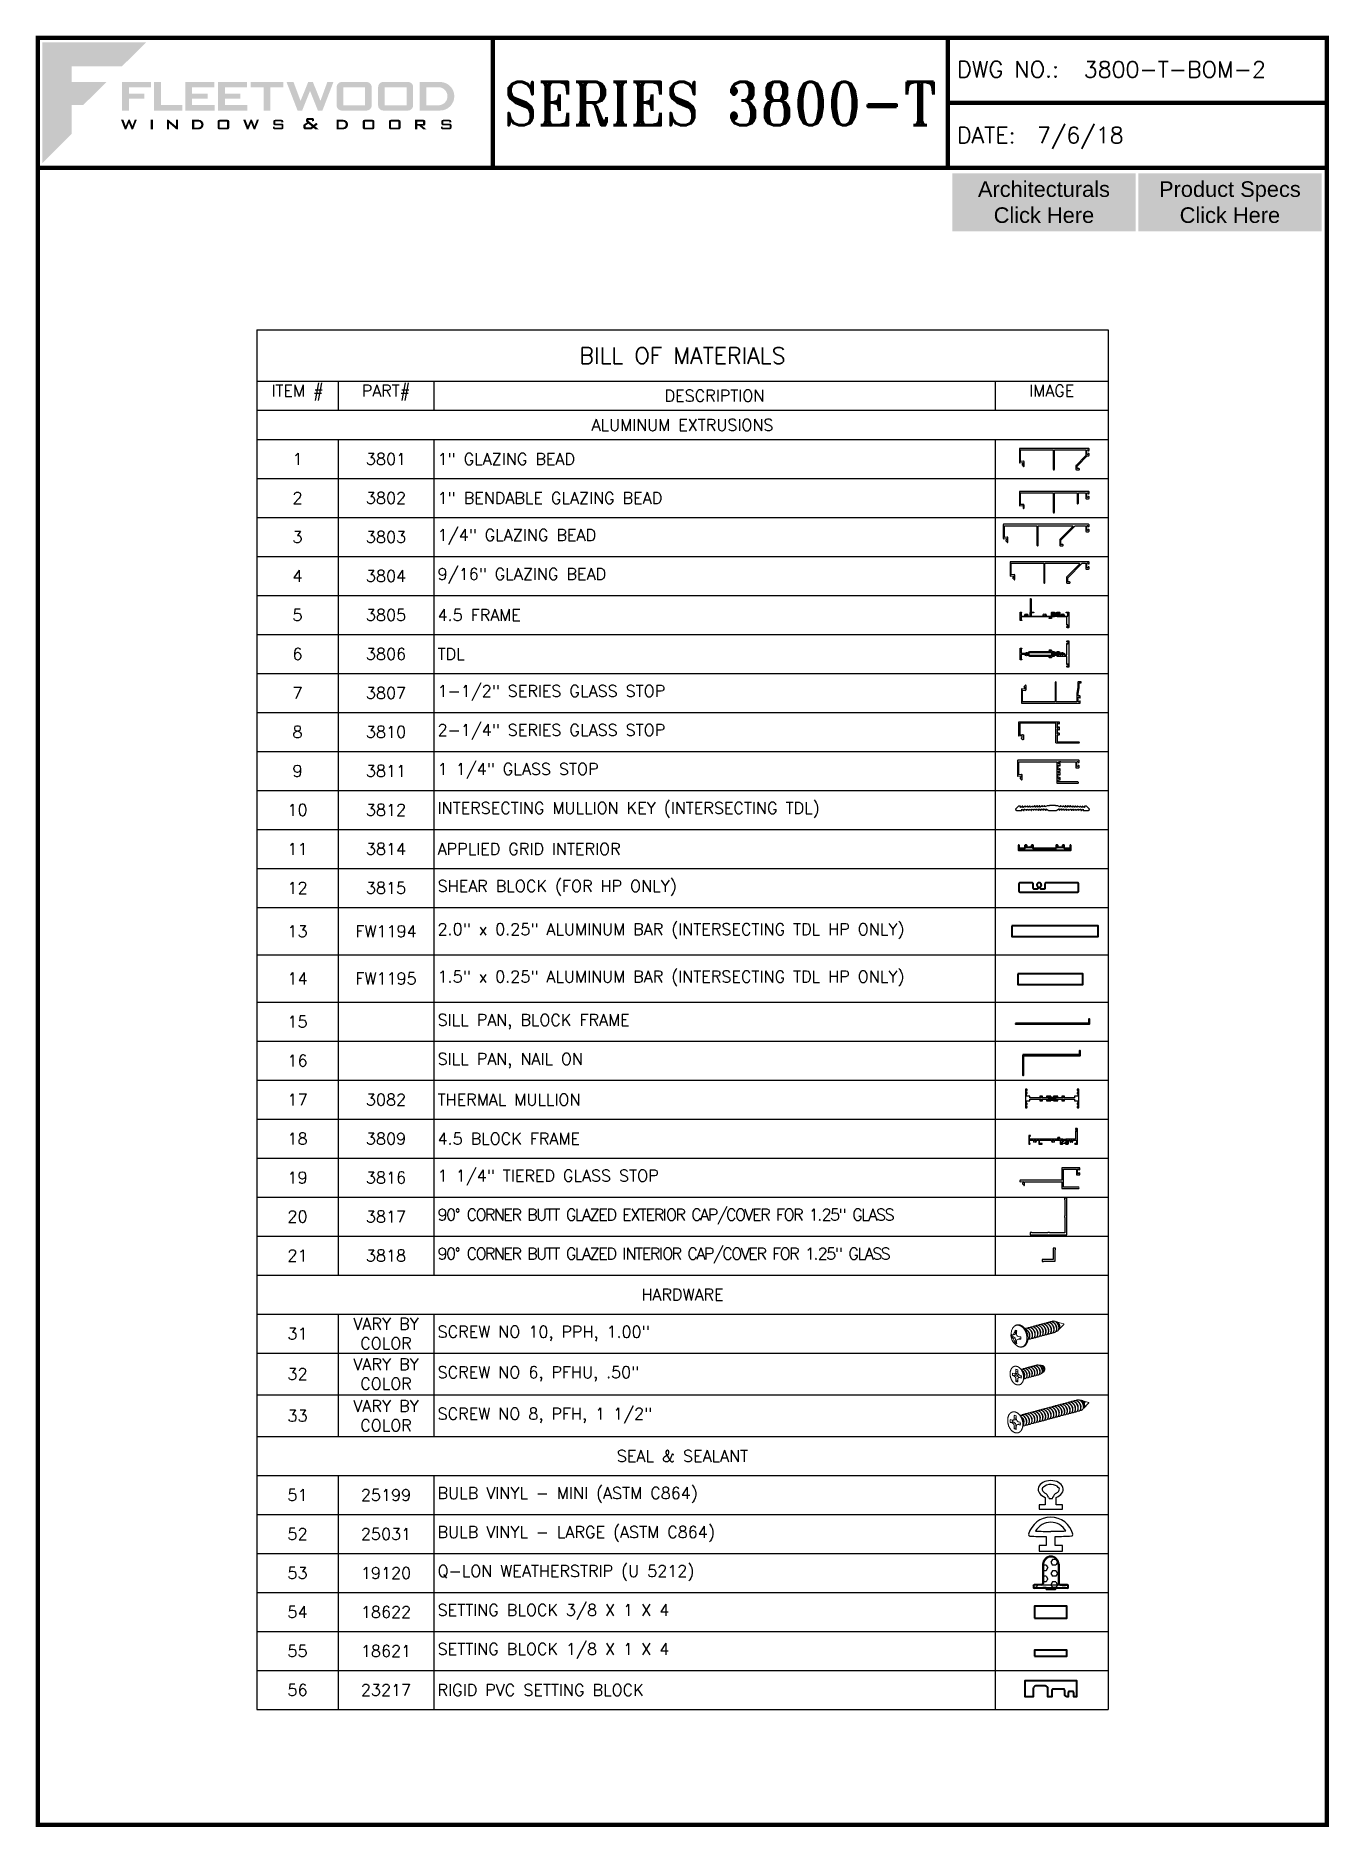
# Paper-space layout 'QUARTER SCALE -BOM-2' of a CAD drawing. Extents: x 0.2 to 7.7, y 0.1 to 10.4.
# The model-space entities are those that its viewports show. They can reach past a viewport. Long polylines and large blocks are cut down to what shows.
import ezdxf
from ezdxf.enums import TextEntityAlignment as Align

# ---------------------------------------------------------------- set-up
doc = ezdxf.new("R2010")
doc.units = 0
doc.header["$MEASUREMENT"] = 0
doc.layers.get('0').update_dxf_attribs({"linetype": 'CONTINUOUS'})
for name, color, linetype in [('ALUM-RED', 1, 'CONTINUOUS'), ('DIM', 7, 'CONTINUOUS'), ('FRAME', 1, 'CONTINUOUS'), ('GEOMETRY', 1, 'CONTINUOUS'), ('PROFILE NUMBER', 150, 'CONTINUOUS'), ('TEXT', 7, 'CONTINUOUS')]:
    doc.layers.add(name, color=color, linetype=linetype)
doc.layers.add('VP', color=40, linetype='CONTINUOUS', plot=False)
doc.layers.get('VP').off()
doc.styles.add('ROMANT', font='romant')
doc.styles.add('SIMPLEX-094', font='simplex.shx', dxfattribs={"height": 0.094})
doc.styles.get("Standard").update_dxf_attribs({"font": 'simplex.shx'})

psp = doc.layouts.new('QUARTER SCALE -BOM-2')

# ---------------------------------------------------------------- texts
at = {"layer": 'TEXT', "color": 5, "char_height": 0.09, "width": 1.02652, "attachment_point": 5}
for s, insert in [('{\\fArial|b0|i0|c0|p34;Architecturals\\PClick Here}', (6.059, 9.469)), ('{\\fArial|b0|i0|c0|p34;Product Specs Click Here}', (7.132, 9.469))]:
    psp.add_mtext(s, dxfattribs=dict(at, insert=insert))

msp = doc.modelspace()

# ---------------------------------------------------------------- texts
at = {"layer": 'DIM'}
for s, insert, char_height, width, attachment_point in [('BILL OF MATERIALS', (37.478, 45.376), 0.125, 6.49123, 5), ('ITEM #', (34.516, 45.15), 0.09, 0.56777, 2), ('PART#', (35.197, 45.15), 0.09, 0.67392, 2), ('DESCRIPTION', (37.724, 45.067), 0.09, 4.26032, 5), ('IMAGE', (40.319, 45.15), 0.09, 0.80922, 2), ('ALUMINUM EXTRUSIONS', (37.478, 44.842), 0.09, 6.49123, 5), ('1', (34.516, 44.58), 0.09, 0.56777, 5), ('3801\\P', (35.197, 44.58), 0.09, 0.67392, 5), ('1" GLAZING BEAD\\P', (35.594, 44.58), 0.09, 4.26032, 4), ('2', (34.516, 44.28), 0.09, 0.56777, 5), ('3802\\P', (35.197, 44.28), 0.09, 0.67392, 5), ('1" BENDABLE GLAZING BEAD\\P', (35.594, 44.28), 0.09, 4.26032, 4), ('3', (34.516, 43.98), 0.09, 0.56777, 5), ('3803', (35.197, 43.98), 0.09, 0.67392, 5), ('1/4" GLAZING BEAD\\P', (35.594, 43.98), 0.09, 4.26032, 4), ('4', (34.516, 43.68), 0.09, 0.56777, 5), ('3804\\P', (35.197, 43.68), 0.09, 0.67392, 5), ('9/16" GLAZING BEAD\\P', (35.594, 43.68), 0.09, 4.26032, 4), ('5', (34.516, 43.38), 0.09, 0.56777, 5), ('3805\\P', (35.197, 43.38), 0.09, 0.67392, 5), ('4.5 FRAME ', (35.594, 43.38), 0.09, 4.26032, 4), ('6', (34.516, 43.08), 0.09, 0.56777, 5), ('3806\\P', (35.197, 43.08), 0.09, 0.67392, 5), ('TDL', (35.594, 43.08), 0.09, 4.26032, 4), ('7', (34.516, 42.78), 0.09, 0.56777, 5), ('3807\\P', (35.197, 42.78), 0.09, 0.67392, 5), ('1-1/2" SERIES GLASS STOP', (35.594, 42.78), 0.09, 4.26032, 4), ('8', (34.516, 42.48), 0.09, 0.56777, 5), ('3810', (35.197, 42.48), 0.09, 0.67392, 5), ('2-1/4" SERIES GLASS STOP', (35.594, 42.48), 0.09, 4.26032, 4), ('9', (34.516, 42.18), 0.09, 0.56777, 5), ('3811\\P', (35.197, 42.18), 0.09, 0.67392, 5), ('1 1/4" GLASS STOP', (35.594, 42.18), 0.09, 4.26032, 4), ('10', (34.516, 41.88), 0.09, 0.56777, 5), ('3812\\P', (35.197, 41.88), 0.09, 0.67392, 5), ('INTERSECTING MULLION KEY (INTERSECTING TDL)', (35.594, 41.88), 0.09, 4.26032, 4), ('11', (34.516, 41.58), 0.09, 0.56777, 5), ('3814\\P', (35.197, 41.58), 0.09, 0.67392, 5), ('APPLIED GRID INTERIOR\\P', (35.594, 41.58), 0.09, 4.26032, 4), ('SHEAR BLOCK (FOR HP ONLY)', (35.594, 41.28), 0.09, 4.26032, 4), ('12', (34.516, 41.28), 0.09, 0.56777, 5), ('3815\\P', (35.197, 41.28), 0.09, 0.67392, 5), ('13', (34.516, 40.947), 0.09, 0.56777, 5), ('FW1194', (35.197, 40.947), 0.09, 0.67392, 5), ('2.0" x 0.25" ALUMINUM BAR (INTERSECTING TDL HP ONLY)', (35.594, 40.947), 0.09, 4.26032, 4), ('1.5" x 0.25" ALUMINUM BAR (INTERSECTING TDL HP ONLY)', (35.594, 40.583), 0.09, 4.26032, 4), ('14', (34.516, 40.583), 0.09, 0.56777, 5), ('FW1195', (35.197, 40.583), 0.09, 0.67392, 5), ('15', (34.516, 40.251), 0.09, 0.56777, 5), ('SILL PAN, BLOCK FRAME\\P', (35.594, 40.251), 0.09, 4.26032, 4), ('16', (34.516, 39.951), 0.09, 0.56777, 5), ('SILL PAN, NAIL ON\\P', (35.594, 39.951), 0.09, 4.26032, 4), ('17', (34.516, 39.651), 0.09, 0.56777, 5), ('3082', (35.197, 39.651), 0.09, 0.67392, 5), ('THERMAL MULLION', (35.594, 39.651), 0.09, 4.26032, 4), ('18', (34.516, 39.351), 0.09, 0.56777, 5), ('3809', (35.197, 39.351), 0.09, 0.67392, 5), ('4.5 BLOCK FRAME ', (35.594, 39.351), 0.09, 4.26032, 4), ('19', (34.516, 39.051), 0.09, 0.56777, 5), ('3816', (35.197, 39.051), 0.09, 0.67392, 5), ('1 1/4" TIERED GLASS STOP', (35.594, 39.051), 0.09, 4.26032, 4), ('20', (34.516, 38.751), 0.09, 0.56777, 5), ('3817', (35.197, 38.751), 0.09, 0.67392, 5), ('{\\T0.85;90%%D CORNER BUTT GLAZED EXTERIOR CAP/COVER FOR 1.25" GLASS}', (35.594, 38.751), 0.09, 4.26032, 4), ('21', (34.516, 38.451), 0.09, 0.56777, 5), ('3818', (35.197, 38.451), 0.09, 0.67392, 5), ('{\\T0.85;90%%D CORNER BUTT GLAZED INTERIOR CAP/COVER FOR 1.25" GLASS}', (35.594, 38.451), 0.09, 4.26032, 4), ('HARDWARE', (37.478, 38.151), 0.09, 6.49123, 5), ('VARY BY COLOR', (35.197, 37.851), 0.09, 0.67392, 5), ('SCREW NO 10, PPH, 1.00"', (35.594, 37.851), 0.09, 4.26032, 4), ('31', (34.516, 37.851), 0.09, 0.56777, 5), ('VARY BY COLOR', (35.197, 37.54), 0.09, 0.67392, 5), ('32', (34.516, 37.54), 0.09, 0.56777, 5), ('SCREW NO 6, PFHU, .50"', (35.594, 37.54), 0.09, 4.26032, 4), ('33', (34.516, 37.219), 0.09, 0.56777, 5), ('VARY BY COLOR', (35.197, 37.219), 0.09, 0.67392, 5), ('SCREW NO 8, PFH, 1 1/2"', (35.594, 37.219), 0.09, 4.26032, 4), ('SEAL & SEALANT', (37.478, 36.909), 0.09, 6.49123, 5), ('BULB VINYL - MINI (ASTM C864)', (35.594, 36.609), 0.09, 4.26032, 4), ('51', (34.516, 36.609), 0.09, 0.56777, 5), ('25199', (35.197, 36.609), 0.09, 0.67392, 5), ('52', (34.516, 36.309), 0.09, 0.56777, 5), ('25031 ', (35.197, 36.309), 0.09, 0.67392, 5), ('BULB VINYL - LARGE (ASTM C864)', (35.594, 36.309), 0.09, 4.26032, 4), ('53', (34.516, 36.009), 0.09, 0.56777, 5), ('19120', (35.197, 36.009), 0.09, 0.67392, 5), ('Q-LON WEATHERSTRIP (U 5212)', (35.594, 36.009), 0.09, 4.26032, 4), ('54', (34.516, 35.709), 0.09, 0.56777, 5), ('18622', (35.197, 35.709), 0.09, 0.67392, 5), ('SETTING BLOCK 3/8 X 1 X 4', (35.594, 35.709), 0.09, 4.26032, 4), ('55', (34.516, 35.409), 0.09, 0.56777, 5), ('18621', (35.197, 35.409), 0.09, 0.67392, 5), ('SETTING BLOCK 1/8 X 1 X 4', (35.594, 35.409), 0.09, 4.26032, 4), ('56', (34.516, 35.109), 0.09, 0.56777, 5), ('23217', (35.197, 35.109), 0.09, 0.67392, 5), ('RIGID PVC SETTING BLOCK', (35.594, 35.109), 0.09, 4.26032, 4)]:
    msp.add_mtext(s, dxfattribs=dict(at, insert=insert, char_height=char_height, width=width, attachment_point=attachment_point))

# ---------------------------------------------------------------- blocks, each defined once
blk = doc.blocks.new('Fleetwood_Logo_6-10-15')
h = blk.add_hatch(color=154)
h.dxf.hatch_style = 1
h.paths.add_polyline_path([(0.2526, -0.0017), (0.0019, -0.0017), (0.0019, -0.2942), (0.0725, -0.2236), (0.0725, -0.1535), (0.1007, -0.1535), (0.1567, -0.0976), (0.0725, -0.0976), (0.0725, -0.0596), (0.1946, -0.0596)])
h = blk.add_hatch(color=251)
h.dxf.hatch_style = 1
h.paths.add_polyline_path([(0.2487, -0.1256), (0.2112, -0.1256), (0.2112, -0.1102), (0.2647, -0.1102), (0.2647, -0.0976), (0.1946, -0.0976), (0.1946, -0.1667), (0.2112, -0.1667), (0.2112, -0.1377), (0.2487, -0.1377)])
h = blk.add_hatch(color=251)
h.dxf.hatch_style = 1
h.paths.add_polyline_path([(0.2886, -0.0976), (0.272, -0.0976), (0.272, -0.1667), (0.3401, -0.1667), (0.3401, -0.1535), (0.2886, -0.1535)])
h = blk.add_hatch(color=251)
h.dxf.hatch_style = 1
h.paths.add_polyline_path([(0.4175, -0.0976), (0.3474, -0.0976), (0.3474, -0.1667), (0.4185, -0.1667), (0.4185, -0.1534), (0.364, -0.1534), (0.364, -0.1377), (0.4015, -0.1377), (0.4015, -0.1256), (0.364, -0.1256), (0.364, -0.1102), (0.4175, -0.1102)])
h = blk.add_hatch(color=251)
h.dxf.hatch_style = 1
h.paths.add_polyline_path([(0.4965, -0.0976), (0.4264, -0.0976), (0.4264, -0.1667), (0.4975, -0.1667), (0.4975, -0.1534), (0.443, -0.1534), (0.443, -0.1377), (0.4804, -0.1377), (0.4804, -0.1256), (0.443, -0.1256), (0.443, -0.1102), (0.4965, -0.1102)])
h = blk.add_hatch(color=251)
h.dxf.hatch_style = 1
h.paths.add_polyline_path([(0.5842, -0.0976), (0.5054, -0.0976), (0.5054, -0.1102), (0.5365, -0.1102), (0.5365, -0.1667), (0.5531, -0.1667), (0.5531, -0.1102), (0.5842, -0.1102)])
h = blk.add_hatch(color=251)
h.dxf.hatch_style = 1
h.paths.add_polyline_path([(0.6089, -0.0976), (0.5921, -0.0976), (0.6188, -0.1667), (0.63, -0.1667), (0.6489, -0.1192), (0.6679, -0.1667), (0.6789, -0.1667), (0.7056, -0.0976), (0.6908, -0.0976), (0.6742, -0.1433), (0.6558, -0.0976), (0.6446, -0.0976), (0.6261, -0.1433)])
h = blk.add_hatch(color=251)
h.dxf.hatch_style = 1
h.paths.add_polyline_path([(0.7853, -0.0976), (0.726, -0.0976, 0.414214), (0.7133, -0.1102), (0.7133, -0.154, 0.414214), (0.726, -0.1667), (0.7853, -0.1667, 0.414214), (0.798, -0.154), (0.798, -0.1102, 0.414214)])
h.paths.add_polyline_path([(0.7819, -0.1102), (0.7819, -0.154), (0.7294, -0.154), (0.7294, -0.1102)], flags=16)
h = blk.add_hatch(color=251)
h.dxf.hatch_style = 1
h.paths.add_polyline_path([(0.8856, -0.0976), (0.8262, -0.0976, 0.414214), (0.8136, -0.1102), (0.8136, -0.154, 0.414214), (0.8262, -0.1667), (0.8856, -0.1667, 0.414214), (0.8982, -0.154), (0.8982, -0.1102, 0.414214)])
h.paths.add_polyline_path([(0.8822, -0.1102), (0.8822, -0.154), (0.8296, -0.154), (0.8296, -0.1102)], flags=16)
h = blk.add_hatch(color=251)
h.dxf.hatch_style = 1
h.paths.add_polyline_path([(0.9632, -0.0976), (0.914, -0.0976), (0.914, -0.1667), (0.9632, -0.1667, 1)])
h.paths.add_polyline_path([(0.9301, -0.1102), (0.9593, -0.1102, -1), (0.9593, -0.154), (0.9301, -0.154)], flags=16)
h = blk.add_hatch(color=7)
h.dxf.hatch_style = 1
h.paths.add_polyline_path([(0.2301, -0.1891), (0.2251, -0.1891), (0.2196, -0.2043), (0.2134, -0.1891), (0.2097, -0.1891), (0.2035, -0.2043), (0.1978, -0.1891), (0.1922, -0.1891), (0.2011, -0.2121), (0.2048, -0.2121), (0.2112, -0.1963), (0.2175, -0.2121), (0.2212, -0.2121)])
h = blk.add_hatch(color=7)
h.dxf.hatch_style = 1
h.paths.add_polyline_path([(0.2691, -0.1891), (0.2637, -0.1891), (0.2637, -0.2118), (0.2637, -0.2121), (0.2691, -0.2121)])
h = blk.add_hatch(color=7)
h.dxf.hatch_style = 1
h.paths.add_polyline_path([(0.3077, -0.1964), (0.3259, -0.2121), (0.3298, -0.2121), (0.3298, -0.1891), (0.325, -0.1891), (0.325, -0.2047), (0.3067, -0.1891), (0.3029, -0.1891), (0.3029, -0.2121), (0.3077, -0.2121)])
h = blk.add_hatch(color=7)
h.dxf.hatch_style = 1
h.paths.add_polyline_path([(0.3801, -0.1891), (0.3637, -0.1891), (0.3637, -0.2121), (0.3801, -0.2121, 1)])
h.paths.add_polyline_path([(0.3691, -0.2079), (0.3691, -0.1933), (0.3788, -0.1933, -1), (0.3788, -0.2079)], flags=16)
h = blk.add_hatch(color=7)
h.dxf.hatch_style = 1
h.paths.add_polyline_path([(0.4537, -0.2079), (0.4537, -0.1933, 0.414214), (0.4495, -0.1891), (0.4297, -0.1891, 0.414214), (0.4255, -0.1933), (0.4255, -0.2079, 0.414214), (0.4297, -0.2121), (0.4495, -0.2121, 0.414214)])
h.paths.add_polyline_path([(0.4308, -0.2079), (0.4308, -0.1933), (0.4484, -0.1933), (0.4484, -0.2079)], flags=16)
h = blk.add_hatch(color=7)
h.dxf.hatch_style = 1
h.paths.add_polyline_path([(0.5253, -0.1891), (0.5203, -0.1891), (0.5148, -0.2043), (0.5087, -0.1891), (0.5049, -0.1891), (0.4988, -0.2043), (0.493, -0.1891), (0.4874, -0.1891), (0.4963, -0.2121), (0.5001, -0.2121), (0.5064, -0.1963), (0.5127, -0.2121), (0.5164, -0.2121)])
h = blk.add_hatch(color=7)
h.dxf.hatch_style = 1
h.paths.add_polyline_path([(0.5801, -0.1891), (0.5643, -0.1891, 0.414214), (0.56, -0.1933), (0.56, -0.1981, 0.414214), (0.5643, -0.2024), (0.58, -0.2024), (0.58, -0.2078), (0.5637, -0.2078), (0.5637, -0.2052), (0.5591, -0.2062), (0.5591, -0.2078, 0.414214), (0.5634, -0.2121), (0.5805, -0.2121, 0.414214), (0.5848, -0.2078), (0.5848, -0.2024, 0.414214), (0.5805, -0.1982), (0.5648, -0.1982), (0.5648, -0.193), (0.5798, -0.193), (0.5798, -0.1958), (0.5843, -0.1948), (0.5843, -0.1933, 0.414214)])
h = blk.add_hatch(color=7)
h.dxf.hatch_style = 1
h.paths.add_polyline_path([(0.645, -0.1913, -0.222262), (0.6447, -0.1906), (0.6447, -0.1892), (0.6535, -0.1892), (0.6535, -0.193), (0.6587, -0.1918), (0.6587, -0.189, 0.414214), (0.6544, -0.1847), (0.6437, -0.1847, 0.414214), (0.6394, -0.189), (0.6394, -0.1922, 0.222262), (0.6407, -0.1948), (0.6415, -0.1955), (0.6345, -0.1998, 0.260684), (0.6329, -0.2027), (0.6329, -0.2078, 0.414214), (0.6372, -0.2121), (0.6514, -0.2121, 0.17577), (0.6536, -0.2113), (0.657, -0.2085), (0.6614, -0.2121), (0.6699, -0.2121), (0.6613, -0.2049), (0.6676, -0.1997), (0.6637, -0.1964), (0.6574, -0.2017)])
h.paths.add_polyline_path([(0.6532, -0.2052), (0.6509, -0.2072, -0.17577), (0.6502, -0.2074), (0.6382, -0.2074), (0.6382, -0.2033, -0.260684), (0.6387, -0.2025), (0.6451, -0.1985)], flags=16)
h = blk.add_hatch(color=7)
h.dxf.hatch_style = 1
h.paths.add_polyline_path([(0.7294, -0.1891), (0.713, -0.1891), (0.713, -0.2121), (0.7294, -0.2121, 1)])
h.paths.add_polyline_path([(0.7184, -0.2079), (0.7184, -0.1933), (0.7281, -0.1933, -1), (0.7281, -0.2079)], flags=16)
h = blk.add_hatch(color=7)
h.dxf.hatch_style = 1
h.paths.add_polyline_path([(0.8045, -0.2079), (0.8045, -0.1933, 0.414214), (0.8003, -0.1891), (0.7805, -0.1891, 0.414214), (0.7763, -0.1933), (0.7763, -0.2079, 0.414214), (0.7805, -0.2121), (0.8003, -0.2121, 0.414214)])
h.paths.add_polyline_path([(0.7816, -0.2079), (0.7816, -0.1933), (0.7992, -0.1933), (0.7992, -0.2079)], flags=16)
h = blk.add_hatch(color=7)
h.dxf.hatch_style = 1
h.paths.add_polyline_path([(0.8678, -0.2079), (0.8678, -0.1933, 0.414214), (0.8636, -0.1891), (0.8438, -0.1891, 0.414214), (0.8396, -0.1933), (0.8396, -0.2079, 0.414214), (0.8438, -0.2121), (0.8636, -0.2121, 0.414214)])
h.paths.add_polyline_path([(0.8449, -0.2079), (0.8449, -0.1933), (0.8624, -0.1933), (0.8624, -0.2079)], flags=16)
h = blk.add_hatch(color=7)
h.dxf.hatch_style = 1
h.paths.add_polyline_path([(0.9277, -0.1993), (0.9277, -0.1933, 0.414214), (0.9235, -0.1891), (0.9028, -0.1891), (0.9028, -0.2121), (0.9082, -0.2121), (0.9082, -0.2035), (0.9131, -0.2035), (0.9224, -0.2121), (0.9303, -0.2121), (0.9197, -0.2035), (0.9235, -0.2035, 0.414214)])
h.paths.add_polyline_path([(0.9082, -0.1993), (0.9082, -0.1933), (0.9214, -0.1933, -0.414214), (0.9224, -0.1943), (0.9224, -0.1983, -0.414214), (0.9214, -0.1993)], flags=16)
h = blk.add_hatch(color=7)
h.dxf.hatch_style = 1
h.paths.add_polyline_path([(0.9867, -0.1982), (0.971, -0.1982), (0.971, -0.193), (0.9859, -0.193), (0.9859, -0.1958), (0.9905, -0.1948), (0.9905, -0.1933, 0.414214), (0.9863, -0.1891), (0.9705, -0.1891, 0.414214), (0.9662, -0.1933), (0.9662, -0.1981, 0.414214), (0.9705, -0.2024), (0.9862, -0.2024), (0.9862, -0.2078), (0.9699, -0.2078), (0.9699, -0.2052), (0.9653, -0.2062), (0.9653, -0.2078, 0.414214), (0.9696, -0.2121), (0.9867, -0.2121, 0.414214), (0.991, -0.2078), (0.991, -0.2024, 0.414214)])
blk = doc.blocks.new('A-SIZE_P (NO SCALE)')
at = {"const_width": 0.025}
blk.add_lwpolyline([(0.313, 0.125), (7.751, 0.125), (7.751, 10.437), (0.313, 10.437)], close=True, dxfattribs=at)
for points in [[(2.938, 10.437), (2.938, 9.687)], [(5.563, 10.437), (5.563, 9.687)], [(5.563, 10.062), (7.751, 10.062)], [(0.313, 9.687), (7.751, 9.687)]]:
    blk.add_lwpolyline(points, dxfattribs=at)
at = {"xscale": 2.387023416083395, "yscale": 2.387023416083395, "zscale": 2.387023416083395}
blk.add_blockref('Fleetwood_Logo_6-10-15', (0.334, 10.416), dxfattribs=at)
at = {"style": 'SIMPLEX-094'}
for s, p in [('DWG NO.:', (5.617, 10.209)), ('DATE:', (5.616, 9.829))]:
    blk.add_text(s, height=0.094, dxfattribs=at).set_placement(p)
for tag, p in [('DWG_NO', (6.346, 10.209)), ('DATE', (6.077, 9.829))]:
    blk.add_attdef(tag, p, '', height=0.094, dxfattribs=at)
for tag, height, style, width, p, p2 in [('DWG_NO_F', 0.094, 'SIMPLEX-094', 1.745692, (6.347, 10.209), (7.683, 10.209)), ('PRODUCT', 0.25, 'ROMANT', 1.390728, (3.001, 9.934), (5.5, 9.934))]:
    blk.add_attdef(tag, text='', height=height, dxfattribs=dict(style=style, width=width)).set_placement(p, p2, align=Align.FIT)
blk = doc.blocks.new('3801 1 INCH GLASS STOP')
blk.add_lwpolyline([(2.741, 0.327, -0.414214), (2.769, 0.299, -0.414214), (2.741, 0.271), (2.669, 0.271, 0.414214), (2.659, 0.261), (2.659, 0.167, 0.198912), (2.668, 0.145), (3.128, -0.315, 0.198912), (3.15, -0.324), (3.183, -0.324, -0.414214), (3.214, -0.355), (3.214, -0.408, -0.414214), (3.189, -0.433, -0.399638), (3.164, -0.41, 0.400364), (3.139, -0.386, 0.414214), (3.114, -0.411), (3.114, -0.581, 0.414214), (3.139, -0.606), (3.139, -0.606, 0.399638), (3.164, -0.582, -0.399638), (3.189, -0.558, -0.414214), (3.214, -0.583), (3.214, -0.637, -0.414214), (3.183, -0.668), (-0.001, -0.668, -0.414214), (-0.011, -0.658), (-0.011, -0.01, -0.440011), (0, 0), (0.149, -0.013), (0.149, 0.04), (0.115, 0.074, -0.395486), (0.114, 0.102), (0.17, 0.165, -0.691708), (0.205, 0.152), (0.205, -0.04, -0.440011), (0.171, -0.071), (0.05, -0.061, 0.440011), (0.039, -0.071), (0.039, -0.593, 0.414214), (0.049, -0.603), (1.52, -0.603, 0.414214), (1.551, -0.572), (1.551, 0.299, -0.414214), (1.579, 0.327, -0.414214), (1.607, 0.299), (1.607, -0.572, 0.414214), (1.638, -0.603), (3.027, -0.603, 0.414214), (3.058, -0.572), (3.058, -0.337, 0.198912), (3.049, -0.315), (2.612, 0.122, -0.198912), (2.603, 0.144), (2.603, 0.296, -0.414214), (2.634, 0.327)], format="xyb", close=True)
blk = doc.blocks.new('3802 45 GLASS STOP')
blk.add_lwpolyline([(3.939, -0.433, -0.399638), (3.914, -0.41, 0.400364), (3.889, -0.386, 0.414214), (3.864, -0.411), (3.864, -0.581, 0.414214), (3.889, -0.606), (3.889, -0.606, 0.399638), (3.914, -0.582, -0.399638), (3.939, -0.558, -0.414214), (3.964, -0.583), (3.964, -0.637, -0.414214), (3.933, -0.668), (-0.001, -0.668, -0.414214), (-0.011, -0.658), (-0.011, -0.01, -0.440011), (0, 0), (0.149, -0.013), (0.149, 0.04), (0.115, 0.074, -0.395486), (0.114, 0.102), (0.17, 0.165, -0.691708), (0.205, 0.152), (0.205, -0.04, -0.440011), (0.171, -0.071), (0.05, -0.061, 0.440011), (0.039, -0.071), (0.039, -0.593, 0.414214), (0.049, -0.603), (1.52, -0.603, 0.414214), (1.551, -0.572), (1.551, 0.299, -0.414214), (1.579, 0.327), (1.579, 0.327, -0.414214), (1.607, 0.299), (1.607, -0.572, 0.414214), (1.638, -0.603), (3.179, -0.603, 0.668179), (3.2, -0.55), (2.612, 0.038, -0.198912), (2.603, 0.06), (2.603, 0.296, -0.414214), (2.634, 0.327), (2.741, 0.327, -0.414214), (2.769, 0.299, -0.414214), (2.741, 0.271), (2.669, 0.271, 0.414214), (2.659, 0.261), (2.659, 0.071), (3.324, -0.594, 0.198912), (3.345, -0.603), (3.777, -0.603, 0.414214), (3.808, -0.572), (3.808, -0.355, -0.414214), (3.839, -0.324), (3.933, -0.324, -0.414214), (3.964, -0.355), (3.964, -0.408, -0.414214)], format="xyb", close=True)
blk = doc.blocks.new('3800 NAIL-ON FRAME')
h = blk.add_hatch()
h.set_pattern_fill('ANSI32', color=256, scale=0.25, style=0)
h.set_pattern_definition([(45, (-3.29232, -6.189), (-0.0662913, 0.0662913), []), (45, (-3.24812, -6.189), (-0.0662913, 0.0662913), [])])
h.paths.add_polyline_path([(2.14, 0.36, 0.414214), (2.11, 0.39), (2.02, 0.39, 0.414214), (2.01, 0.38), (2.01, 0.35, -0.414214), (1.98, 0.33, -0.414214), (1.96, 0.35), (1.96, 0.42, -0.324768), (1.71, 0.42), (1.71, 0.35, -0.414214), (1.68, 0.33, -0.414214), (1.66, 0.35), (1.66, 0.38, 0.414214), (1.65, 0.39), (1.55, 0.39, 0.414214), (1.52, 0.36), (1.52, 0.11, 0.414214), (1.55, 0.08), (1.65, 0.08, 0.414214), (1.66, 0.09), (1.66, 0.12, -0.414214), (1.68, 0.15, -0.414214), (1.71, 0.12), (1.71, 0.09, 0.414214), (1.72, 0.08), (1.95, 0.08, 0.414214), (1.96, 0.09), (1.96, 0.12, -0.414214), (1.98, 0.15, -0.414214), (2.01, 0.12), (2.01, 0.09, 0.414214), (2.02, 0.08), (2.11, 0.08, 0.414214), (2.14, 0.11)])
blk.add_line((1.71, 0.02), (1.71, 0.09))
blk.add_lwpolyline([(1.71, 0.02), (1.69, 0), (1.44, 0), (1.44, -0.12, -0.414214), (1.41, -0.16), (1.25, -0.16, -0.414214), (1.22, -0.12, -0.414214), (1.25, -0.09), (1.38, -0.09), (1.38, 0), (-1.38, 0), (-1.38, -0.22, 0.198912), (-1.37, -0.23), (-1.29, -0.31, -0.668179), (-1.3, -0.33), (-1.44, -0.33, -0.414214), (-1.45, -0.32), (-1.45, 0.44, -0.414214), (-1.44, 0.45), (-1.36, 0.45, -0.414214), (-1.33, 0.42, -0.358249), (-1.35, 0.39, 0.358249), (-1.38, 0.36), (-1.38, 0.11, 0.414214), (-1.34, 0.08), (-1.06, 0.08, 0.5024), (-1.03, 0.12, -0.280293), (-0.99, 0.26, -0.498955), (-0.94, 0.26, -0.334263), (-0.94, 0.22, 2.470836), (-0.83, 0.22, -0.334263), (-0.84, 0.26), (-0.84, 0.26, -0.498955), (-0.79, 0.26, -0.280293), (-0.75, 0.12, 0.5024), (-0.72, 0.08), (-0.56, 0.08, 0.414214), (-0.53, 0.11), (-0.53, 0.4), (-0.49, 0.43), (-0.49, 0.45), (-0.51, 0.48), (-0.51, 1.43, -0.443866), (-0.5, 1.44, 0.443866), (-0.49, 1.45), (-0.49, 1.61, 0.414214), (-0.5, 1.62), (-0.5, 1.62, -0.414214), (-0.51, 1.63), (-0.51, 1.67, -0.414214), (-0.48, 1.7, -0.414214), (-0.45, 1.67), (-0.45, 0.46, 0.414214), (-0.44, 0.45), (-0.23, 0.45, -0.414214), (-0.2, 0.42, -0.414214), (-0.23, 0.39), (-0.42, 0.39, 0.414214), (-0.45, 0.36), (-0.45, 0.11, 0.414214), (-0.42, 0.08), (0.63, 0.08, 0.5024), (0.66, 0.12, -0.280293), (0.7, 0.26, -0.498955), (0.75, 0.26, -0.334263), (0.74, 0.22, 2.470836), (0.86, 0.22, -0.334263), (0.85, 0.26, -0.498955), (0.9, 0.26, -0.280293), (0.94, 0.12, 0.5024), (0.97, 0.08), (1.41, 0.08, 0.414214), (1.44, 0.11), (1.44, 0.39, -0.414214), (1.51, 0.45), (1.67, 0.45, -0.414214), (1.71, 0.42), (1.71, 0.35, -0.414214), (1.68, 0.33, -0.414214), (1.66, 0.35), (1.66, 0.38, 0.414214), (1.65, 0.39), (1.55, 0.39, 0.414214), (1.52, 0.36), (1.52, 0.11, 0.414214), (1.55, 0.08), (1.65, 0.08, 0.414214), (1.66, 0.09), (1.66, 0.12, -0.414214), (1.68, 0.15, -0.414214), (1.71, 0.12), (1.71, 0.09, 0.414214), (1.72, 0.08), (1.95, 0.08, 0.414214), (1.96, 0.09), (1.96, 0.12, -0.414214), (1.98, 0.15, -0.414214), (2.01, 0.12), (2.01, 0.09, 0.414214), (2.02, 0.08), (2.11, 0.08, 0.414214), (2.14, 0.11), (2.14, 0.36, 0.414214), (2.11, 0.39), (2.02, 0.39, 0.414214), (2.01, 0.38), (2.01, 0.35, -0.414214), (1.98, 0.33), (1.98, 0.33, -0.414214), (1.96, 0.35), (1.96, 0.42, -0.414214), (1.99, 0.45), (2.16, 0.45, -0.414214), (2.22, 0.39), (2.22, 0.11, 0.414214), (2.25, 0.08), (2.32, 0.08, 0.5024), (2.35, 0.12, -0.280293), (2.39, 0.26, -0.498955), (2.44, 0.26, -0.334263), (2.43, 0.22, 2.470836), (2.54, 0.22, -0.334263), (2.54, 0.26, -0.498955), (2.59, 0.26, -0.280293), (2.62, 0.12, 0.5024), (2.65, 0.08), (2.94, 0.08, 0.414214), (2.97, 0.11), (2.97, 0.36, 0.414214), (2.94, 0.39), (2.83, 0.39, -0.414214), (2.8, 0.42, -0.414214), (2.83, 0.45), (3.04, 0.45, -0.414214), (3.05, 0.44), (3.05, 0.44), (3.05, -0.97, -0.414214), (3.02, -1), (2.91, -1, -0.414214), (2.87, -0.97), (2.87, -0.92, -0.414214), (2.9, -0.89), (2.9, -0.89, -0.399638), (2.92, -0.92, 0.399638), (2.95, -0.94), (2.95, -0.94, 0.414214), (2.97, -0.92), (2.97, -0.75, 0.414214), (2.95, -0.72), (2.95, -0.72, 0.399638), (2.92, -0.74, -0.399638), (2.9, -0.77, -0.414214), (2.87, -0.74), (2.87, -0.69), (2.87, 0), (1.97, 0), (1.96, 0.02), (1.96, 0.09)], format="xyb")
blk.add_arc((1.83, 0.6), 0.214, 234.0157, 305.9843)
blk = doc.blocks.new('3806 MULLION')
h = blk.add_hatch()
h.set_pattern_fill('ANSI32', color=256, scale=0.25, style=0)
h.set_pattern_definition([(45, (-1.96831, -4.979215), (-0.0662913, 0.0662913), []), (45, (-1.92411, -4.979215), (-0.0662913, 0.0662913), [])])
h.paths.add_polyline_path([(-1.37, 0.09, -0.414214), (-1.39, 0.12), (-1.39, 0.13, 0.414214), (-1.4, 0.14), (-1.5, 0.14, 0.414214), (-1.53, 0.11), (-1.53, -0.11, 0.414214), (-1.5, -0.14), (-1.4, -0.14, 0.414214), (-1.39, -0.13), (-1.39, -0.12, -0.414214), (-1.37, -0.09, -0.414214), (-1.34, -0.12), (-1.09, -0.12, -0.414214), (-1.07, -0.09, -0.414214), (-1.04, -0.12), (-1.04, -0.13, 0.414214), (-1.03, -0.14), (-0.94, -0.14, 0.414214), (-0.91, -0.11), (-0.91, 0.11, 0.414214), (-0.94, 0.14), (-1.03, 0.14, 0.414214), (-1.04, 0.13), (-1.04, 0.12, -0.414214), (-1.07, 0.09, -0.414214), (-1.09, 0.12), (-1.09, 0.19, -0.275826), (-1.34, 0.19), (-1.34, 0.12, -0.414214)])
for p, q in [((-1.34, -0.12), (-1.09, -0.12)), ((-1.34, -0.2), (-1.34, -0.13))]:
    blk.add_line(p, q)
blk.add_lwpolyline([(-1.34, -0.2), (-1.36, -0.22), (-1.61, -0.22), (-1.61, -0.34, -0.414214), (-1.64, -0.37), (-1.8, -0.37, -0.414214), (-1.83, -0.34, -0.414214), (-1.8, -0.31), (-1.67, -0.31), (-1.67, -0.22), (-3.62, -0.22, -0.414214), (-3.73, -0.11), (-3.73, -0.07, 0.414214), (-3.76, -0.04), (-3.76, -0.04, 0.308174), (-3.79, -0.06, -0.627979), (-4.07, -0.08, 0.267949), (-4.1, -0.06), (-4.39, -0.06, 0.414214), (-4.4, -0.07), (-4.4, -0.37, -0.237131), (-4.41, -0.39, 0.457629), (-4.42, -0.44), (-4.35, -0.51, -0.668179), (-4.36, -0.55), (-4.49, -0.55, -0.414214), (-4.5, -0.54), (-4.5, 0), (-4.5, 0.54, -0.414214), (-4.49, 0.55), (-4.36, 0.55, -0.668179), (-4.35, 0.51), (-4.42, 0.44, 0.457629), (-4.41, 0.39, -0.237131), (-4.4, 0.37), (-4.4, 0.07, 0.414214), (-4.39, 0.06), (-4.05, 0.06, -0.500407), (-4.02, 0.02, 2.386509), (-3.91, 0.08, -0.326072), (-3.94, 0.11, -0.502305), (-3.89, 0.15, -0.227368), (-3.79, 0.06, 0.308174), (-3.76, 0.04), (-3.76, 0.04, 0.414214), (-3.73, 0.07), (-3.73, 0.11, -0.414214), (-3.62, 0.22), (-1.67, 0.22), (-1.67, 0.31), (-1.8, 0.31, -0.414214), (-1.83, 0.34, -0.414214), (-1.8, 0.37), (-1.64, 0.37, -0.414214), (-1.61, 0.34), (-1.61, 0.23, 0.414214), (-1.6, 0.22), (-1.38, 0.22, -0.414214), (-1.34, 0.19), (-1.34, 0.12, -0.414214), (-1.37, 0.09, -0.414214), (-1.39, 0.12), (-1.39, 0.13, 0.414214), (-1.4, 0.14), (-1.5, 0.14, 0.414214), (-1.53, 0.11), (-1.53, -0.11, 0.414214), (-1.5, -0.14), (-1.4, -0.14, 0.414214), (-1.39, -0.13), (-1.39, -0.12, -0.414214), (-1.37, -0.09, -0.414214), (-1.34, -0.12), (-1.34, -0.13)], format="xyb")
for points in [[(-3.62, -0.14, -0.414214), (-3.66, -0.11), (-3.66, 0.11, -0.414214), (-3.62, 0.14), (-1.64, 0.14, -0.414214), (-1.61, 0.11), (-1.61, -0.11, -0.414214), (-1.64, -0.14)], [(-1.09, -0.13), (-1.09, -0.12, -0.414214), (-1.07, -0.09, -0.414214), (-1.04, -0.12), (-1.04, -0.13, 0.414214), (-1.03, -0.14), (-0.94, -0.14, 0.414214), (-0.91, -0.11), (-0.91, 0.11, 0.414214), (-0.94, 0.14), (-1.03, 0.14, 0.414214), (-1.04, 0.13), (-1.04, 0.12, -0.414214), (-1.07, 0.09, -0.414214), (-1.09, 0.12), (-1.09, 0.19, -0.414214), (-1.06, 0.22), (-0.94, 0.22, -0.414214), (-0.83, 0.11), (-0.83, -0.06, 0.414214), (-0.8, -0.09), (-0.74, -0.09, 0.517938), (-0.71, -0.05, -0.42659), (-0.61, 0.15, -0.510157), (-0.56, 0.11), (-0.56, 0.11, -0.323599), (-0.59, 0.08, 2.284894), (-0.48, 0.02, -0.323599), (-0.47, 0.06), (-0.47, 0.06, -0.510157), (-0.41, 0.03, -0.142368), (-0.41, -0.05, 0.517938), (-0.39, -0.09), (-0.17, -0.09), (-0.17, 0.91), (-0.17, 0.96, -0.414214), (-0.15, 0.99, -0.399638), (-0.13, 0.96, 0.399638), (-0.1, 0.94), (-0.1, 0.94, 0.414214), (-0.07, 0.96), (-0.07, 1.13, 0.414214), (-0.1, 1.16), (-0.1, 1.16, 0.399638), (-0.13, 1.13, -0.399638), (-0.15, 1.11), (-0.15, 1.11, -0.414214), (-0.17, 1.14), (-0.17, 1.19, -0.414214), (-0.14, 1.22), (-0.03, 1.22, -0.414214), (0, 1.19), (0, 0), (0, -1.19, -0.414214), (-0.03, -1.22), (-0.14, -1.22, -0.414214), (-0.17, -1.19), (-0.17, -1.14, -0.414214), (-0.15, -1.11), (-0.15, -1.11, -0.399638), (-0.13, -1.13, 0.399638), (-0.1, -1.16), (-0.1, -1.16, 0.414214), (-0.07, -1.13), (-0.07, -0.96, 0.414214), (-0.1, -0.94), (-0.1, -0.94, 0.399638), (-0.13, -0.96, -0.399638), (-0.15, -0.99, -0.414214), (-0.17, -0.96), (-0.17, -0.91), (-0.17, -0.22), (-1.08, -0.22), (-1.09, -0.2)]]:
    blk.add_lwpolyline(points, format="xyb", close=True)
blk.add_arc((-1.22, 0.4), 0.245, 239.1595, 300.8405)
blk = doc.blocks.new('3811 114 GLASS STOP')
blk.add_lwpolyline([(1.964, 0.69), (1.984, 0.67), (2.652, 0.67, -0.414214), (2.683, 0.639), (2.683, 0.401, 0.414214), (2.693, 0.391), (2.829, 0.391, 0.414214), (2.839, 0.401), (2.839, 0.475, 0.414214), (2.814, 0.5, 0.399638), (2.789, 0.477, -0.400364), (2.764, 0.453, -0.414214), (2.739, 0.478), (2.739, 0.648, -0.414214), (2.764, 0.673), (2.764, 0.673, -0.399638), (2.789, 0.649, 0.399638), (2.814, 0.625, 0.414214), (2.839, 0.65), (2.839, 0.725, 0.414214), (2.829, 0.735), (2.829, 0.735), (2.829, 0.735), (2.829, 0.735), (-0.001, 0.735, 0.414214), (-0.011, 0.725), (-0.011, 0.01, 0.440011), (0, 0), (0.138, 0.012, -0.440011), (0.149, 0.002), (0.149, -0.04), (0.115, -0.074, 0.395486), (0.114, -0.102), (0.17, -0.165, 0.691708), (0.205, -0.152), (0.205, 0.04, 0.440011), (0.171, 0.071), (0.05, 0.061, -0.440011), (0.039, 0.071), (0.039, 0.66, -0.414214), (0.049, 0.67), (1.777, 0.67, -0.414214), (1.808, 0.639), (1.808, -0.317, 0.414214), (1.818, -0.327), (2.781, -0.327, 0.414214), (2.809, -0.299, 0.414214), (2.781, -0.271), (1.895, -0.271, -0.414214), (1.864, -0.24), (1.864, -0.206, -0.414214), (1.895, -0.175), (1.954, -0.175, 0.414214), (1.964, -0.165), (1.964, -0.091, 0.414214), (1.939, -0.066, 0.399638), (1.914, -0.089, -0.400364), (1.889, -0.113, -0.414214), (1.864, -0.088), (1.864, 0.082, -0.414214), (1.889, 0.107, -0.400364), (1.914, 0.083, 0.399638), (1.939, 0.059, 0.414214), (1.964, 0.084), (1.964, 0.159, 0.414214), (1.954, 0.169), (1.895, 0.169, -0.414214), (1.864, 0.2), (1.864, 0.204, -0.414214), (1.895, 0.235), (1.954, 0.235, 0.414214), (1.964, 0.245), (1.964, 0.319, 0.414214), (1.939, 0.344, 0.399638), (1.914, 0.321, -0.400364), (1.889, 0.297, -0.414214), (1.864, 0.322), (1.864, 0.492, -0.414214), (1.889, 0.517, -0.400364), (1.914, 0.493, 0.399638), (1.939, 0.469, 0.414214), (1.964, 0.494), (1.964, 0.569, 0.414214), (1.954, 0.579), (1.895, 0.579, -0.414214), (1.864, 0.61), (1.864, 0.639, -0.414214), (1.895, 0.67), (1.964, 0.67)], format="xyb", close=True)
blk = doc.blocks.new('GSFDG')
at = {"color": 7, "linetype": 'Continuous', "lineweight": 15}
for p, q in [((35.515, 41.076), (35.515, 41.039)), ((35.62, 41.044), (35.585, 41.084)), ((35.6, 41.079), (35.595, 41.077)), ((35.617, 41.078), (35.609, 41.057)), ((35.64, 41.089), (35.635, 41.088)), ((35.679, 41.1), (35.674, 41.099)), ((35.719, 41.111), (35.714, 41.109)), ((35.759, 41.121), (35.754, 41.12)), ((35.799, 41.132), (35.794, 41.131)), ((35.837, 41.142), (35.834, 41.141)), ((35.854, 41.143), (35.85, 41.143)), ((35.902, 41.139), (35.884, 41.14)), ((35.922, 41.137), (35.92, 41.137)), ((35.488, 41.009), (35.461, 41.017)), ((35.461, 40.979), (35.488, 40.971)), ((35.507, 41.015), (35.488, 41.009)), ((35.527, 41.01), (35.488, 41.009)), ((35.527, 40.99), (35.488, 40.971)), ((35.488, 40.971), (35.507, 40.956)), ((35.515, 41.039), (35.507, 41.015)), ((35.547, 41.017), (35.507, 41.015)), ((35.55, 40.971), (35.507, 40.956)), ((35.507, 40.956), (35.515, 40.927)), ((35.543, 41.043), (35.515, 41.039)), ((35.515, 40.993), (35.527, 40.99)), ((35.548, 40.935), (35.515, 40.927)), ((35.515, 40.927), (35.515, 40.89)), ((35.547, 41.016), (35.527, 41.01)), ((35.527, 40.99), (35.55, 40.971)), ((35.543, 41.032), (35.543, 41.068)), ((35.551, 41.003), (35.543, 41.032)), ((35.543, 40.92), (35.551, 40.944)), ((35.543, 40.883), (35.543, 40.92)), ((35.55, 40.971), (35.557, 40.947)), ((35.57, 40.987), (35.551, 41.003)), ((35.583, 40.962), (35.551, 40.944)), ((35.551, 40.944), (35.57, 40.95)), ((35.597, 40.98), (35.57, 40.987)), ((35.598, 40.965), (35.57, 40.95)), ((35.57, 40.95), (35.597, 40.942)), ((35.583, 40.962), (35.598, 40.967)), ((35.62, 41.044), (35.62, 41.044)), ((35.63, 40.917), (35.64, 40.969)), ((35.655, 40.933), (35.66, 40.934)), ((35.677, 40.944), (35.676, 40.946)), ((35.695, 40.943), (35.7, 40.945)), ((35.717, 40.955), (35.716, 40.956)), ((35.735, 40.954), (35.739, 40.955)), ((35.757, 40.966), (35.756, 40.967)), ((35.774, 40.965), (35.779, 40.966)), ((35.796, 40.976), (35.796, 40.978)), ((35.814, 40.975), (35.819, 40.977)), ((35.836, 40.987), (35.835, 40.988)), ((35.854, 40.986), (35.859, 40.987)), ((35.9, 41.006), (35.909, 41.012)), ((35.929, 41.026), (35.948, 41.04))]:
    blk.add_line(p, q, dxfattribs=at)
at = {"color": 7, "linetype": 'Continuous', "lineweight": 15, "flags": 128}
for points in [[(35.529, 41.121), (35.532, 41.121), (35.534, 41.12), (35.537, 41.119), (35.54, 41.118), (35.543, 41.117), (35.545, 41.115), (35.548, 41.114), (35.551, 41.113), (35.553, 41.111), (35.556, 41.109), (35.559, 41.108), (35.561, 41.106), (35.564, 41.104), (35.566, 41.102), (35.569, 41.1), (35.571, 41.098), (35.574, 41.096), (35.576, 41.093), (35.579, 41.091), (35.581, 41.088), (35.583, 41.086), (35.586, 41.083), (35.588, 41.081), (35.59, 41.078), (35.592, 41.075), (35.595, 41.072), (35.597, 41.069), (35.599, 41.066), (35.601, 41.063), (35.603, 41.06), (35.605, 41.057), (35.606, 41.054), (35.608, 41.05), (35.61, 41.047), (35.612, 41.044), (35.613, 41.04), (35.615, 41.037), (35.616, 41.033), (35.618, 41.03), (35.619, 41.026), (35.621, 41.023), (35.622, 41.019), (35.623, 41.015), (35.624, 41.012), (35.625, 41.008), (35.626, 41.004), (35.627, 41.001), (35.628, 40.997), (35.629, 40.993), (35.63, 40.989), (35.63, 40.985), (35.631, 40.982), (35.631, 40.978), (35.632, 40.974), (35.632, 40.97), (35.633, 40.967), (35.633, 40.963), (35.633, 40.959), (35.633, 40.955), (35.633, 40.952), (35.633, 40.948), (35.633, 40.944), (35.633, 40.94), (35.633, 40.937), (35.632, 40.933), (35.632, 40.93), (35.631, 40.926), (35.631, 40.923), (35.63, 40.919), (35.63, 40.916), (35.629, 40.912), (35.628, 40.909), (35.627, 40.906), (35.626, 40.902), (35.625, 40.899), (35.624, 40.896), (35.623, 40.893), (35.622, 40.89), (35.621, 40.887), (35.619, 40.884), (35.618, 40.881), (35.616, 40.879), (35.615, 40.876), (35.613, 40.873), (35.612, 40.871), (35.61, 40.868), (35.608, 40.866), (35.606, 40.864), (35.605, 40.861), (35.603, 40.859), (35.601, 40.857), (35.599, 40.855), (35.597, 40.853), (35.595, 40.852), (35.592, 40.85), (35.59, 40.848), (35.588, 40.847), (35.586, 40.845), (35.583, 40.844), (35.581, 40.843), (35.579, 40.841), (35.576, 40.84), (35.574, 40.839), (35.571, 40.838), (35.569, 40.838), (35.566, 40.837), (35.564, 40.836), (35.561, 40.836), (35.559, 40.835), (35.556, 40.835), (35.553, 40.835), (35.551, 40.835), (35.548, 40.835), (35.545, 40.835), (35.543, 40.835), (35.54, 40.835), (35.537, 40.836), (35.534, 40.836), (35.532, 40.837), (35.529, 40.837), (35.526, 40.838), (35.523, 40.839), (35.521, 40.84), (35.518, 40.841), (35.515, 40.842), (35.513, 40.844), (35.51, 40.845), (35.507, 40.846), (35.505, 40.848), (35.502, 40.85), (35.499, 40.851), (35.497, 40.853), (35.494, 40.855), (35.492, 40.857), (35.489, 40.859), (35.487, 40.861), (35.484, 40.863), (35.482, 40.866), (35.479, 40.868), (35.477, 40.87), (35.474, 40.873), (35.472, 40.876), (35.47, 40.878), (35.468, 40.881), (35.465, 40.884), (35.463, 40.887), (35.461, 40.89), (35.459, 40.893), (35.457, 40.896), (35.455, 40.899), (35.453, 40.902), (35.451, 40.905), (35.45, 40.908), (35.448, 40.912), (35.446, 40.915), (35.445, 40.919), (35.443, 40.922), (35.442, 40.926), (35.44, 40.929), (35.439, 40.933), (35.437, 40.936), (35.436, 40.94), (35.435, 40.943), (35.434, 40.947), (35.433, 40.951), (35.432, 40.955), (35.431, 40.958), (35.43, 40.962), (35.429, 40.966), (35.428, 40.97), (35.428, 40.973), (35.427, 40.977), (35.426, 40.981), (35.426, 40.985), (35.426, 40.989), (35.425, 40.992), (35.425, 40.996), (35.425, 41), (35.425, 41.004), (35.425, 41.007), (35.425, 41.011), (35.425, 41.015), (35.425, 41.018), (35.425, 41.022), (35.426, 41.026), (35.426, 41.029), (35.426, 41.033), (35.427, 41.036), (35.428, 41.04), (35.428, 41.043), (35.429, 41.047), (35.43, 41.05), (35.431, 41.053), (35.432, 41.056), (35.433, 41.06), (35.434, 41.063), (35.435, 41.066), (35.436, 41.069), (35.437, 41.072), (35.439, 41.075), (35.44, 41.077), (35.442, 41.08), (35.443, 41.083), (35.445, 41.085), (35.446, 41.088), (35.448, 41.09), (35.45, 41.093), (35.451, 41.095), (35.453, 41.097), (35.455, 41.1), (35.457, 41.102), (35.459, 41.104), (35.461, 41.106), (35.463, 41.107), (35.465, 41.109), (35.468, 41.111), (35.47, 41.112), (35.472, 41.114), (35.474, 41.115), (35.477, 41.116), (35.479, 41.118), (35.482, 41.119), (35.484, 41.12), (35.487, 41.12), (35.489, 41.121), (35.492, 41.122), (35.494, 41.123), (35.497, 41.123), (35.499, 41.123), (35.502, 41.124), (35.505, 41.124), (35.507, 41.124), (35.51, 41.124), (35.513, 41.124), (35.515, 41.124), (35.518, 41.124), (35.521, 41.123), (35.523, 41.123), (35.526, 41.122), (35.529, 41.121)], [(35.543, 41.067), (35.537, 41.069), (35.515, 41.076)], [(35.618, 41.08), (35.62, 41.081), (35.622, 41.082), (35.624, 41.084), (35.625, 41.085), (35.628, 41.086), (35.63, 41.087), (35.632, 41.087), (35.634, 41.088), (35.637, 41.089), (35.639, 41.089), (35.641, 41.089), (35.643, 41.09), (35.646, 41.09), (35.648, 41.09), (35.65, 41.09), (35.653, 41.089), (35.655, 41.089), (35.657, 41.089), (35.659, 41.088), (35.662, 41.087), (35.664, 41.086), (35.667, 41.086), (35.669, 41.084), (35.672, 41.083), (35.674, 41.082), (35.676, 41.081), (35.679, 41.079), (35.681, 41.078), (35.683, 41.076), (35.685, 41.074), (35.688, 41.072), (35.69, 41.07), (35.692, 41.068), (35.694, 41.066), (35.696, 41.064), (35.698, 41.062), (35.699, 41.06), (35.701, 41.057), (35.703, 41.055), (35.704, 41.053), (35.706, 41.051), (35.707, 41.048), (35.708, 41.046), (35.71, 41.044), (35.711, 41.041), (35.712, 41.039), (35.713, 41.036), (35.714, 41.033), (35.715, 41.03), (35.716, 41.028), (35.717, 41.025), (35.718, 41.022), (35.719, 41.019), (35.72, 41.016), (35.72, 41.013), (35.721, 41.01), (35.721, 41.007), (35.722, 41.005), (35.722, 41.002), (35.722, 40.999), (35.722, 40.997), (35.722, 40.994), (35.722, 40.991), (35.722, 40.989), (35.722, 40.986), (35.722, 40.984), (35.722, 40.981), (35.721, 40.979), (35.721, 40.977), (35.72, 40.974), (35.719, 40.972), (35.719, 40.97), (35.718, 40.968), (35.717, 40.965), (35.716, 40.963), (35.715, 40.962), (35.714, 40.96), (35.713, 40.958), (35.712, 40.956), (35.711, 40.955), (35.71, 40.953), (35.709, 40.952), (35.707, 40.951), (35.706, 40.949), (35.705, 40.948), (35.703, 40.947), (35.702, 40.946), (35.7, 40.946), (35.698, 40.945), (35.697, 40.944), (35.695, 40.944), (35.693, 40.943), (35.691, 40.943), (35.69, 40.943), (35.688, 40.943), (35.686, 40.943), (35.684, 40.943), (35.682, 40.943), (35.681, 40.943), (35.679, 40.944), (35.677, 40.944), (35.677, 40.944)], [(35.658, 41.091), (35.66, 41.092), (35.661, 41.093), (35.663, 41.094), (35.665, 41.095), (35.667, 41.096), (35.67, 41.097), (35.672, 41.098), (35.674, 41.099), (35.676, 41.099), (35.679, 41.1), (35.681, 41.1), (35.683, 41.1), (35.686, 41.1), (35.688, 41.1), (35.69, 41.1), (35.692, 41.1), (35.695, 41.1), (35.697, 41.099), (35.699, 41.099), (35.702, 41.098), (35.704, 41.097), (35.707, 41.096), (35.709, 41.095), (35.711, 41.094), (35.714, 41.093), (35.716, 41.091), (35.718, 41.09), (35.721, 41.088), (35.723, 41.087), (35.725, 41.085), (35.727, 41.083), (35.729, 41.081), (35.731, 41.079), (35.734, 41.077), (35.735, 41.075), (35.737, 41.073), (35.739, 41.07), (35.741, 41.068), (35.742, 41.066), (35.744, 41.064), (35.745, 41.061), (35.747, 41.059), (35.748, 41.057), (35.749, 41.054), (35.751, 41.052), (35.752, 41.049), (35.753, 41.047), (35.754, 41.044), (35.755, 41.041), (35.756, 41.038), (35.757, 41.035), (35.758, 41.033), (35.759, 41.03), (35.759, 41.027), (35.76, 41.024), (35.761, 41.021), (35.761, 41.018), (35.761, 41.015), (35.762, 41.012), (35.762, 41.01), (35.762, 41.007), (35.762, 41.005), (35.762, 41.002), (35.762, 41), (35.762, 40.997), (35.762, 40.995), (35.761, 40.992), (35.761, 40.99), (35.76, 40.987), (35.76, 40.985), (35.759, 40.983), (35.759, 40.98), (35.758, 40.978), (35.757, 40.976), (35.756, 40.974), (35.755, 40.972), (35.754, 40.97), (35.753, 40.969), (35.752, 40.967), (35.751, 40.965), (35.75, 40.964), (35.748, 40.963), (35.747, 40.961), (35.746, 40.96), (35.744, 40.959), (35.743, 40.958), (35.742, 40.957), (35.74, 40.956), (35.738, 40.955), (35.737, 40.955), (35.735, 40.954), (35.733, 40.954), (35.731, 40.953), (35.729, 40.953), (35.728, 40.953), (35.726, 40.953), (35.724, 40.953), (35.722, 40.954), (35.72, 40.954), (35.719, 40.954), (35.717, 40.955), (35.717, 40.955)], [(35.698, 41.101), (35.699, 41.102), (35.701, 41.104), (35.703, 41.105), (35.705, 41.106), (35.707, 41.107), (35.709, 41.108), (35.712, 41.109), (35.714, 41.109), (35.716, 41.11), (35.718, 41.11), (35.721, 41.111), (35.723, 41.111), (35.725, 41.111), (35.728, 41.111), (35.73, 41.111), (35.732, 41.111), (35.734, 41.11), (35.737, 41.11), (35.739, 41.109), (35.741, 41.109), (35.744, 41.108), (35.746, 41.107), (35.749, 41.106), (35.751, 41.105), (35.754, 41.103), (35.756, 41.102), (35.758, 41.101), (35.76, 41.099), (35.763, 41.097), (35.765, 41.096), (35.767, 41.094), (35.769, 41.092), (35.771, 41.09), (35.773, 41.088), (35.775, 41.085), (35.777, 41.083), (35.779, 41.081), (35.781, 41.079), (35.782, 41.076), (35.784, 41.074), (35.785, 41.072), (35.787, 41.07), (35.788, 41.067), (35.789, 41.065), (35.79, 41.063), (35.792, 41.06), (35.793, 41.057), (35.794, 41.055), (35.795, 41.052), (35.796, 41.049), (35.797, 41.046), (35.798, 41.043), (35.798, 41.04), (35.799, 41.037), (35.8, 41.035), (35.8, 41.032), (35.801, 41.029), (35.801, 41.026), (35.801, 41.023), (35.802, 41.02), (35.802, 41.018), (35.802, 41.015), (35.802, 41.013), (35.802, 41.01), (35.802, 41.008), (35.801, 41.005), (35.801, 41.003), (35.801, 41), (35.8, 40.998), (35.8, 40.995), (35.799, 40.993), (35.798, 40.991), (35.798, 40.989), (35.797, 40.987), (35.796, 40.985), (35.795, 40.983), (35.794, 40.981), (35.793, 40.979), (35.792, 40.978), (35.79, 40.976), (35.789, 40.975), (35.788, 40.973), (35.787, 40.972), (35.786, 40.971), (35.784, 40.97), (35.783, 40.969), (35.781, 40.968), (35.78, 40.967), (35.778, 40.966), (35.776, 40.965), (35.775, 40.965), (35.773, 40.964), (35.771, 40.964), (35.769, 40.964), (35.767, 40.964), (35.766, 40.964), (35.764, 40.964), (35.762, 40.964), (35.76, 40.965), (35.758, 40.965), (35.757, 40.966), (35.757, 40.966)], [(35.737, 41.112), (35.739, 41.113), (35.741, 41.114), (35.743, 41.115), (35.745, 41.117), (35.747, 41.118), (35.749, 41.118), (35.751, 41.119), (35.754, 41.12), (35.756, 41.121), (35.758, 41.121), (35.761, 41.121), (35.763, 41.122), (35.765, 41.122), (35.767, 41.122), (35.77, 41.122), (35.772, 41.121), (35.774, 41.121), (35.776, 41.121), (35.779, 41.12), (35.781, 41.119), (35.784, 41.118), (35.786, 41.117), (35.789, 41.116), (35.791, 41.115), (35.793, 41.114), (35.796, 41.113), (35.798, 41.111), (35.8, 41.11), (35.802, 41.108), (35.805, 41.106), (35.807, 41.104), (35.809, 41.102), (35.811, 41.1), (35.813, 41.098), (35.815, 41.096), (35.817, 41.094), (35.819, 41.092), (35.82, 41.089), (35.822, 41.087), (35.824, 41.085), (35.825, 41.083), (35.826, 41.08), (35.828, 41.078), (35.829, 41.076), (35.83, 41.073), (35.831, 41.071), (35.832, 41.068), (35.834, 41.065), (35.835, 41.062), (35.836, 41.06), (35.837, 41.057), (35.837, 41.054), (35.838, 41.051), (35.839, 41.048), (35.84, 41.045), (35.84, 41.042), (35.841, 41.039), (35.841, 41.037), (35.841, 41.034), (35.841, 41.031), (35.842, 41.028), (35.842, 41.026), (35.842, 41.023), (35.842, 41.021), (35.841, 41.018), (35.841, 41.016), (35.841, 41.013), (35.84, 41.011), (35.84, 41.008), (35.839, 41.006), (35.839, 41.004), (35.838, 41.002), (35.837, 40.999), (35.837, 40.997), (35.836, 40.995), (35.835, 40.994), (35.834, 40.992), (35.833, 40.99), (35.831, 40.988), (35.83, 40.987), (35.829, 40.985), (35.828, 40.984), (35.827, 40.983), (35.825, 40.981), (35.824, 40.98), (35.823, 40.979), (35.821, 40.978), (35.819, 40.978), (35.818, 40.977), (35.816, 40.976), (35.814, 40.976), (35.813, 40.975), (35.811, 40.975), (35.809, 40.975), (35.807, 40.975), (35.805, 40.975), (35.804, 40.975), (35.802, 40.975), (35.8, 40.975), (35.798, 40.976), (35.796, 40.976), (35.796, 40.976)], [(35.777, 41.123), (35.779, 41.124), (35.781, 41.125), (35.783, 41.126), (35.785, 41.127), (35.787, 41.128), (35.789, 41.129), (35.791, 41.13), (35.793, 41.131), (35.796, 41.131), (35.798, 41.132), (35.8, 41.132), (35.803, 41.132), (35.805, 41.132), (35.807, 41.132), (35.809, 41.132), (35.812, 41.132), (35.814, 41.132), (35.816, 41.131), (35.819, 41.131), (35.821, 41.13), (35.823, 41.129), (35.826, 41.128), (35.828, 41.127), (35.831, 41.126), (35.833, 41.125), (35.835, 41.123), (35.838, 41.122), (35.84, 41.12), (35.842, 41.119), (35.844, 41.117), (35.847, 41.115), (35.849, 41.113), (35.851, 41.111), (35.853, 41.109), (35.855, 41.107), (35.857, 41.105), (35.858, 41.102), (35.86, 41.1), (35.862, 41.098), (35.863, 41.095), (35.865, 41.093), (35.866, 41.091), (35.867, 41.089), (35.869, 41.086), (35.87, 41.084), (35.871, 41.081), (35.872, 41.079), (35.873, 41.076), (35.874, 41.073), (35.875, 41.07), (35.876, 41.067), (35.877, 41.065), (35.878, 41.062), (35.879, 41.059), (35.879, 41.056), (35.88, 41.053), (35.88, 41.05), (35.881, 41.047), (35.881, 41.044), (35.881, 41.042), (35.881, 41.039), (35.881, 41.037), (35.881, 41.034), (35.881, 41.032), (35.881, 41.029), (35.881, 41.027), (35.881, 41.024), (35.88, 41.022), (35.88, 41.019), (35.879, 41.017), (35.879, 41.014), (35.878, 41.012), (35.877, 41.01), (35.876, 41.008), (35.875, 41.006), (35.874, 41.004), (35.873, 41.002), (35.872, 41.001), (35.871, 40.999), (35.87, 40.997), (35.869, 40.996), (35.868, 40.995), (35.866, 40.993), (35.865, 40.992), (35.864, 40.991), (35.862, 40.99), (35.861, 40.989), (35.859, 40.988), (35.858, 40.987), (35.856, 40.987), (35.854, 40.986), (35.852, 40.986), (35.851, 40.985), (35.849, 40.985), (35.847, 40.985), (35.845, 40.985), (35.843, 40.985), (35.841, 40.986), (35.84, 40.986), (35.838, 40.986), (35.836, 40.987), (35.836, 40.987)], [(35.854, 41.143), (35.854, 41.143), (35.856, 41.143), (35.858, 41.143), (35.859, 41.142), (35.861, 41.142), (35.863, 41.141), (35.865, 41.141), (35.866, 41.14), (35.868, 41.14), (35.87, 41.139), (35.871, 41.138), (35.874, 41.137), (35.876, 41.136), (35.878, 41.135), (35.88, 41.134), (35.882, 41.133), (35.883, 41.132), (35.885, 41.13), (35.887, 41.129), (35.889, 41.127), (35.891, 41.125), (35.893, 41.124), (35.895, 41.122), (35.896, 41.12), (35.898, 41.118), (35.9, 41.117), (35.901, 41.115), (35.902, 41.113), (35.904, 41.112), (35.905, 41.109), (35.907, 41.107), (35.909, 41.104), (35.91, 41.102), (35.911, 41.1), (35.912, 41.098), (35.913, 41.095), (35.914, 41.093), (35.915, 41.091), (35.916, 41.089), (35.917, 41.087), (35.918, 41.084), (35.919, 41.081), (35.92, 41.079), (35.921, 41.076), (35.921, 41.074), (35.922, 41.072), (35.922, 41.07), (35.923, 41.068), (35.923, 41.066), (35.923, 41.063), (35.924, 41.06), (35.924, 41.057), (35.924, 41.054), (35.924, 41.052), (35.924, 41.049), (35.924, 41.047), (35.924, 41.045), (35.924, 41.044), (35.924, 41.041), (35.923, 41.039), (35.923, 41.036), (35.922, 41.034), (35.922, 41.031), (35.921, 41.029), (35.92, 41.028), (35.92, 41.026), (35.919, 41.025), (35.918, 41.023), (35.917, 41.021), (35.916, 41.02), (35.915, 41.019), (35.914, 41.017), (35.913, 41.016), (35.912, 41.015), (35.911, 41.014), (35.911, 41.013), (35.91, 41.013), (35.909, 41.012)], [(35.877, 41.002), (35.877, 41.002), (35.879, 41.001), (35.881, 41.001), (35.883, 41.001), (35.885, 41.001), (35.886, 41.001), (35.887, 41.001), (35.889, 41.001), (35.89, 41.001), (35.892, 41.002), (35.894, 41.002), (35.896, 41.003), (35.897, 41.004), (35.899, 41.005), (35.9, 41.006), (35.901, 41.007), (35.902, 41.007), (35.904, 41.009), (35.905, 41.01), (35.906, 41.012), (35.908, 41.013), (35.909, 41.015), (35.91, 41.017), (35.911, 41.018), (35.911, 41.02), (35.912, 41.021), (35.913, 41.023), (35.914, 41.025), (35.915, 41.028), (35.915, 41.03), (35.916, 41.032), (35.916, 41.035), (35.917, 41.038), (35.917, 41.04), (35.918, 41.043), (35.918, 41.046), (35.918, 41.049), (35.918, 41.052), (35.918, 41.054), (35.917, 41.057), (35.917, 41.059), (35.917, 41.061), (35.917, 41.064), (35.916, 41.067), (35.916, 41.069), (35.915, 41.073), (35.914, 41.076), (35.914, 41.078), (35.913, 41.08), (35.913, 41.082), (35.912, 41.084), (35.911, 41.086), (35.91, 41.088), (35.909, 41.091), (35.908, 41.094), (35.907, 41.096), (35.905, 41.099), (35.904, 41.102), (35.902, 41.105), (35.901, 41.107), (35.9, 41.108), (35.899, 41.11), (35.897, 41.113), (35.895, 41.115), (35.893, 41.118), (35.891, 41.12), (35.89, 41.121), (35.888, 41.123), (35.887, 41.124), (35.885, 41.126), (35.884, 41.127), (35.882, 41.128), (35.88, 41.13), (35.879, 41.131), (35.877, 41.133), (35.875, 41.134), (35.873, 41.135), (35.871, 41.136), (35.869, 41.137), (35.867, 41.138)], [(35.918, 41.023), (35.918, 41.023), (35.92, 41.023), (35.921, 41.023), (35.923, 41.023), (35.924, 41.024), (35.926, 41.024), (35.927, 41.025), (35.928, 41.026), (35.929, 41.027), (35.931, 41.028), (35.932, 41.029), (35.933, 41.03), (35.934, 41.031), (35.935, 41.032), (35.936, 41.034), (35.937, 41.035), (35.938, 41.037), (35.939, 41.039), (35.94, 41.04), (35.94, 41.042), (35.941, 41.044), (35.941, 41.046), (35.942, 41.048), (35.942, 41.05), (35.943, 41.052), (35.943, 41.054), (35.943, 41.057), (35.943, 41.059), (35.943, 41.061), (35.943, 41.064), (35.943, 41.066), (35.943, 41.068), (35.943, 41.071), (35.942, 41.073), (35.942, 41.076), (35.941, 41.078), (35.941, 41.081), (35.94, 41.083), (35.939, 41.086), (35.939, 41.088), (35.938, 41.091), (35.937, 41.093), (35.936, 41.096), (35.935, 41.098), (35.934, 41.101), (35.932, 41.103), (35.931, 41.105), (35.93, 41.108), (35.928, 41.11), (35.927, 41.112), (35.925, 41.114), (35.924, 41.116), (35.922, 41.118), (35.92, 41.12), (35.919, 41.122), (35.917, 41.124), (35.915, 41.126), (35.913, 41.127), (35.911, 41.129), (35.909, 41.13), (35.907, 41.132), (35.905, 41.133), (35.903, 41.134), (35.901, 41.135), (35.899, 41.136), (35.897, 41.137), (35.894, 41.138), (35.892, 41.139), (35.89, 41.139), (35.888, 41.14), (35.886, 41.14), (35.884, 41.14), (35.882, 41.14), (35.879, 41.14), (35.877, 41.14), (35.875, 41.14), (35.873, 41.14), (35.871, 41.139), (35.87, 41.139)], [(35.515, 40.993), (35.488, 40.986), (35.461, 40.979)], [(35.543, 40.91), (35.537, 40.906), (35.515, 40.89)]]:
    blk.add_lwpolyline(points, dxfattribs=at)
at = {"color": 7, "linetype": 'Continuous', "lineweight": 15}
for centre, radius, start, end in [((35.515, 41.019), 0.0569, 60.3529, 89.6512), ((35.847, 41.102), 0.0414, 60.7836, 103.7008), ((35.892, 41.073), 0.0664, 331.7761, 80.9109), ((35.917, 41.099), 0.0383, 58.0997, 97.5835), ((35.918, 41.104), 0.0324, 55.5446, 83.6707), ((35.893, 41.094), 0.0571, 26.7375, 40.7168), ((35.895, 41.077), 0.0651, 349.8159, 40.3629), ((35.588, 40.998), 0.128, 171.5147, 188.4853), ((35.612, 41.003), 0.0976, 176.2067, 185.837), ((35.543, 40.94), 0.0569, 240.3529, 269.6512), ((35.47, 40.961), 0.128, 351.5147, 8.4853), ((35.585, 40.991), 0.0664, 338.9609, 63.3396), ((35.552, 40.986), 0.0891, 12.867, 40.4454), ((35.591, 40.972), 0.0578, 317.3988, 343.135), ((35.554, 40.985), 0.0874, 349.3827, 13.9878), ((35.549, 40.969), 0.0977, 352.286, 22.6689), ((35.932, 41.062), 0.0274, 305.3442, 311.6152)]:
    blk.add_arc(centre, radius, start, end, dxfattribs=at)
for points, knots in [([(35.592, 41.076), (35.592, 41.077), (35.593, 41.077), (35.595, 41.077), (35.597, 41.078), (35.599, 41.078), (35.601, 41.079), (35.604, 41.079), (35.606, 41.079), (35.608, 41.079), (35.611, 41.079), (35.613, 41.079), (35.615, 41.078), (35.617, 41.078), (35.617, 41.078)], [0, 0, 0, 0, 0.023755, 0.115389, 0.206758, 0.297792, 0.388422, 0.478578, 0.568197, 0.657214, 0.744, 0.830093, 0.915442, 1, 1, 1, 1]), ([(35.6, 41.079), (35.601, 41.079), (35.602, 41.079), (35.604, 41.08), (35.606, 41.08), (35.609, 41.08), (35.611, 41.08), (35.613, 41.08), (35.616, 41.08), (35.618, 41.08), (35.62, 41.08), (35.622, 41.079), (35.622, 41.079)], [0, 0, 0, 0, 0.087566, 0.192279, 0.296526, 0.400229, 0.503314, 0.605707, 0.705533, 0.804562, 0.902737, 1, 1, 1, 1]), ([(35.617, 41.078), (35.618, 41.078), (35.62, 41.077), (35.622, 41.077), (35.625, 41.076), (35.627, 41.075), (35.629, 41.074), (35.632, 41.073), (35.634, 41.071), (35.637, 41.07), (35.639, 41.069), (35.641, 41.067), (35.643, 41.065), (35.646, 41.064), (35.648, 41.062), (35.65, 41.06), (35.652, 41.058), (35.654, 41.056), (35.656, 41.054), (35.658, 41.051), (35.66, 41.049), (35.661, 41.047), (35.663, 41.044), (35.664, 41.042), (35.666, 41.04), (35.667, 41.038), (35.669, 41.035), (35.67, 41.033), (35.671, 41.031), (35.672, 41.028), (35.673, 41.025), (35.675, 41.023), (35.676, 41.02), (35.677, 41.017), (35.677, 41.014), (35.678, 41.011), (35.679, 41.008), (35.68, 41.005), (35.68, 41.003), (35.681, 41), (35.681, 40.997), (35.682, 40.994), (35.682, 40.991), (35.682, 40.988), (35.683, 40.986), (35.683, 40.983), (35.683, 40.981), (35.682, 40.978), (35.682, 40.976), (35.682, 40.973), (35.682, 40.971), (35.681, 40.968), (35.681, 40.966), (35.68, 40.963), (35.68, 40.961), (35.679, 40.959), (35.678, 40.957), (35.677, 40.955), (35.677, 40.953), (35.676, 40.951), (35.675, 40.949), (35.673, 40.947), (35.672, 40.946), (35.671, 40.944), (35.67, 40.943), (35.669, 40.941), (35.667, 40.94), (35.666, 40.939), (35.665, 40.938), (35.663, 40.937), (35.662, 40.936), (35.66, 40.935), (35.659, 40.934), (35.657, 40.933), (35.655, 40.933), (35.654, 40.932), (35.652, 40.932), (35.65, 40.932), (35.648, 40.932), (35.646, 40.932), (35.644, 40.932), (35.643, 40.932), (35.641, 40.933), (35.639, 40.933), (35.637, 40.934), (35.636, 40.934), (35.636, 40.934)], [0, 0, 0, 0, 0.012422, 0.02497, 0.037634, 0.050405, 0.063275, 0.076233, 0.088523, 0.100873, 0.113274, 0.125716, 0.13819, 0.150685, 0.163193, 0.175702, 0.188203, 0.200685, 0.212916, 0.225111, 0.237261, 0.249355, 0.260493, 0.271571, 0.282581, 0.293518, 0.304375, 0.315147, 0.325828, 0.33751, 0.349286, 0.361171, 0.373155, 0.385232, 0.397393, 0.409631, 0.421935, 0.434298, 0.446709, 0.458937, 0.471194, 0.483469, 0.495754, 0.507126, 0.51849, 0.529839, 0.541166, 0.552462, 0.563721, 0.574936, 0.587212, 0.599417, 0.611543, 0.623581, 0.635522, 0.647361, 0.659088, 0.670782, 0.682585, 0.694493, 0.706285, 0.718164, 0.730123, 0.742154, 0.753347, 0.764587, 0.775868, 0.787182, 0.798522, 0.80988, 0.82125, 0.833759, 0.846263, 0.85875, 0.871212, 0.883637, 0.896017, 0.908342, 0.920602, 0.932789, 0.944895, 0.956697, 0.968405, 0.980011, 0.99151, 1, 1, 1, 1]), ([(35.622, 41.079), (35.623, 41.079), (35.625, 41.079), (35.627, 41.078), (35.63, 41.077), (35.632, 41.076), (35.634, 41.075), (35.637, 41.074), (35.639, 41.073), (35.642, 41.071), (35.644, 41.07), (35.646, 41.068), (35.648, 41.067), (35.651, 41.065), (35.653, 41.063), (35.655, 41.061), (35.657, 41.059), (35.659, 41.057), (35.661, 41.055), (35.663, 41.053), (35.665, 41.05), (35.666, 41.048), (35.668, 41.046), (35.669, 41.044), (35.671, 41.041), (35.672, 41.039), (35.674, 41.037), (35.675, 41.034), (35.676, 41.032), (35.677, 41.029), (35.678, 41.027), (35.679, 41.024), (35.681, 41.021), (35.682, 41.018), (35.682, 41.015), (35.683, 41.013), (35.684, 41.01), (35.685, 41.007), (35.685, 41.004), (35.686, 41.001), (35.686, 40.998), (35.687, 40.995), (35.687, 40.992), (35.687, 40.99), (35.687, 40.987), (35.688, 40.985), (35.688, 40.982), (35.687, 40.98), (35.687, 40.977), (35.687, 40.975), (35.687, 40.972), (35.686, 40.97), (35.686, 40.967), (35.685, 40.965), (35.685, 40.963), (35.684, 40.96), (35.683, 40.958), (35.682, 40.956), (35.682, 40.954), (35.681, 40.952), (35.68, 40.95), (35.678, 40.949), (35.677, 40.947), (35.676, 40.945), (35.675, 40.944), (35.674, 40.943), (35.672, 40.941), (35.671, 40.94), (35.67, 40.939), (35.668, 40.938), (35.667, 40.937), (35.665, 40.936), (35.664, 40.935), (35.662, 40.935), (35.661, 40.934), (35.66, 40.934), (35.66, 40.934)], [0, 0, 0, 0, 0.014225, 0.028593, 0.043094, 0.057719, 0.072456, 0.087295, 0.101368, 0.11551, 0.12971, 0.143957, 0.158241, 0.17255, 0.186872, 0.201197, 0.215511, 0.229805, 0.243811, 0.257776, 0.271688, 0.285537, 0.298292, 0.310977, 0.323584, 0.336108, 0.34854, 0.360875, 0.373106, 0.386483, 0.399969, 0.413577, 0.427301, 0.44113, 0.455056, 0.469069, 0.483159, 0.497315, 0.511528, 0.52553, 0.539565, 0.553622, 0.56769, 0.580711, 0.593724, 0.60672, 0.61969, 0.632625, 0.645518, 0.65836, 0.672418, 0.686394, 0.700279, 0.714063, 0.727738, 0.741294, 0.754724, 0.768114, 0.781629, 0.795265, 0.808768, 0.822371, 0.836066, 0.849842, 0.862659, 0.875531, 0.888448, 0.901404, 0.914389, 0.927396, 0.940415, 0.95474, 0.969057, 0.983357, 0.997626, 1, 1, 1, 1]), ([(35.64, 41.089), (35.64, 41.09), (35.642, 41.09), (35.644, 41.09), (35.646, 41.091), (35.648, 41.091), (35.651, 41.091), (35.653, 41.091), (35.655, 41.091), (35.658, 41.091), (35.66, 41.09), (35.662, 41.09), (35.664, 41.089), (35.667, 41.089), (35.669, 41.088), (35.672, 41.087), (35.674, 41.086), (35.677, 41.085), (35.679, 41.083), (35.681, 41.082), (35.684, 41.081), (35.686, 41.079), (35.688, 41.077), (35.69, 41.076), (35.692, 41.074), (35.695, 41.072), (35.697, 41.07), (35.699, 41.068), (35.701, 41.065), (35.703, 41.063), (35.704, 41.061), (35.706, 41.059), (35.708, 41.056), (35.709, 41.054), (35.711, 41.052), (35.712, 41.05), (35.713, 41.047), (35.715, 41.045), (35.716, 41.043), (35.717, 41.04), (35.718, 41.037), (35.719, 41.035), (35.72, 41.032), (35.721, 41.029), (35.722, 41.026), (35.723, 41.023), (35.724, 41.02), (35.725, 41.017), (35.725, 41.015), (35.726, 41.012), (35.726, 41.009), (35.727, 41.006), (35.727, 41.003), (35.727, 41), (35.727, 40.998), (35.727, 40.995), (35.727, 40.993), (35.727, 40.99), (35.727, 40.988), (35.727, 40.985), (35.727, 40.983), (35.726, 40.98), (35.726, 40.978), (35.725, 40.975), (35.724, 40.973), (35.724, 40.971), (35.723, 40.969), (35.722, 40.967), (35.721, 40.965), (35.72, 40.963), (35.719, 40.961), (35.718, 40.959), (35.717, 40.958), (35.716, 40.956), (35.715, 40.955), (35.714, 40.953), (35.712, 40.952), (35.711, 40.951), (35.71, 40.95), (35.708, 40.949), (35.707, 40.948), (35.705, 40.947), (35.703, 40.946), (35.702, 40.945), (35.7, 40.945), (35.7, 40.945), (35.7, 40.945)], [0, 0, 0, 0, 0.010441, 0.022927, 0.035357, 0.047723, 0.060014, 0.072223, 0.084126, 0.095935, 0.107641, 0.119238, 0.131767, 0.144422, 0.157194, 0.170075, 0.183055, 0.196124, 0.208519, 0.220975, 0.233482, 0.24603, 0.258611, 0.271214, 0.283828, 0.296445, 0.309052, 0.321641, 0.333978, 0.346277, 0.35853, 0.370728, 0.381962, 0.393134, 0.404239, 0.415269, 0.426219, 0.437083, 0.447856, 0.459638, 0.471515, 0.483501, 0.495588, 0.507769, 0.520034, 0.532376, 0.544786, 0.557255, 0.569772, 0.582105, 0.594466, 0.606847, 0.619237, 0.630706, 0.642168, 0.653614, 0.665037, 0.67643, 0.687786, 0.699097, 0.711478, 0.723788, 0.736017, 0.748158, 0.760202, 0.772142, 0.78397, 0.795763, 0.807667, 0.819678, 0.83157, 0.843551, 0.855613, 0.867747, 0.879035, 0.890372, 0.90175, 0.91316, 0.924597, 0.936053, 0.94752, 0.960136, 0.972747, 0.985341, 0.997909, 1, 1, 1, 1]), ([(35.679, 41.1), (35.68, 41.1), (35.681, 41.101), (35.684, 41.101), (35.686, 41.101), (35.688, 41.102), (35.691, 41.102), (35.693, 41.102), (35.695, 41.102), (35.697, 41.101), (35.7, 41.101), (35.702, 41.101), (35.704, 41.1), (35.707, 41.099), (35.709, 41.098), (35.712, 41.098), (35.714, 41.096), (35.716, 41.095), (35.719, 41.094), (35.721, 41.093), (35.723, 41.091), (35.726, 41.09), (35.728, 41.088), (35.73, 41.086), (35.732, 41.084), (35.734, 41.082), (35.736, 41.08), (35.738, 41.078), (35.74, 41.076), (35.742, 41.074), (35.744, 41.072), (35.746, 41.069), (35.747, 41.067), (35.749, 41.065), (35.75, 41.063), (35.752, 41.06), (35.753, 41.058), (35.754, 41.056), (35.756, 41.053), (35.757, 41.051), (35.758, 41.048), (35.759, 41.045), (35.76, 41.042), (35.761, 41.04), (35.762, 41.037), (35.763, 41.034), (35.764, 41.031), (35.764, 41.028), (35.765, 41.025), (35.766, 41.022), (35.766, 41.019), (35.766, 41.017), (35.767, 41.014), (35.767, 41.011), (35.767, 41.008), (35.767, 41.006), (35.767, 41.003), (35.767, 41.001), (35.767, 40.998), (35.767, 40.996), (35.766, 40.993), (35.766, 40.991), (35.765, 40.989), (35.765, 40.986), (35.764, 40.984), (35.764, 40.982), (35.763, 40.98), (35.762, 40.977), (35.761, 40.975), (35.76, 40.974), (35.759, 40.972), (35.758, 40.97), (35.757, 40.968), (35.756, 40.967), (35.755, 40.965), (35.753, 40.964), (35.752, 40.963), (35.751, 40.961), (35.749, 40.96), (35.748, 40.959), (35.746, 40.958), (35.745, 40.958), (35.743, 40.957), (35.742, 40.956), (35.74, 40.956), (35.74, 40.956), (35.739, 40.955)], [0, 0, 0, 0, 0.010441, 0.022927, 0.035357, 0.047723, 0.060014, 0.072223, 0.084126, 0.095935, 0.107641, 0.119238, 0.131767, 0.144422, 0.157194, 0.170075, 0.183055, 0.196124, 0.208519, 0.220975, 0.233482, 0.24603, 0.258611, 0.271214, 0.283828, 0.296445, 0.309052, 0.321641, 0.333978, 0.346277, 0.35853, 0.370728, 0.381962, 0.393134, 0.404239, 0.415269, 0.426219, 0.437083, 0.447856, 0.459638, 0.471515, 0.483501, 0.495588, 0.507769, 0.520034, 0.532376, 0.544786, 0.557255, 0.569772, 0.582105, 0.594466, 0.606847, 0.619237, 0.630706, 0.642168, 0.653614, 0.665037, 0.67643, 0.687786, 0.699097, 0.711478, 0.723788, 0.736017, 0.748158, 0.760202, 0.772142, 0.78397, 0.795763, 0.807667, 0.819678, 0.83157, 0.843551, 0.855613, 0.867747, 0.879035, 0.890372, 0.90175, 0.91316, 0.924597, 0.936053, 0.94752, 0.960136, 0.972747, 0.985341, 0.997909, 1, 1, 1, 1]), ([(35.719, 41.111), (35.72, 41.111), (35.721, 41.111), (35.723, 41.112), (35.726, 41.112), (35.728, 41.112), (35.73, 41.112), (35.733, 41.112), (35.735, 41.112), (35.737, 41.112), (35.739, 41.112), (35.742, 41.111), (35.744, 41.111), (35.746, 41.11), (35.749, 41.109), (35.751, 41.108), (35.754, 41.107), (35.756, 41.106), (35.759, 41.105), (35.761, 41.103), (35.763, 41.102), (35.765, 41.1), (35.768, 41.099), (35.77, 41.097), (35.772, 41.095), (35.774, 41.093), (35.776, 41.091), (35.778, 41.089), (35.78, 41.087), (35.782, 41.085), (35.784, 41.082), (35.786, 41.08), (35.787, 41.078), (35.789, 41.076), (35.79, 41.073), (35.792, 41.071), (35.793, 41.069), (35.794, 41.066), (35.795, 41.064), (35.797, 41.061), (35.798, 41.059), (35.799, 41.056), (35.8, 41.053), (35.801, 41.05), (35.802, 41.047), (35.803, 41.045), (35.803, 41.042), (35.804, 41.039), (35.805, 41.036), (35.805, 41.033), (35.806, 41.03), (35.806, 41.027), (35.806, 41.024), (35.807, 41.022), (35.807, 41.019), (35.807, 41.017), (35.807, 41.014), (35.807, 41.012), (35.807, 41.009), (35.806, 41.007), (35.806, 41.004), (35.806, 41.002), (35.805, 40.999), (35.805, 40.997), (35.804, 40.995), (35.803, 40.992), (35.803, 40.99), (35.802, 40.988), (35.801, 40.986), (35.8, 40.984), (35.799, 40.982), (35.798, 40.981), (35.797, 40.979), (35.795, 40.977), (35.794, 40.976), (35.793, 40.975), (35.792, 40.973), (35.79, 40.972), (35.789, 40.971), (35.788, 40.97), (35.786, 40.969), (35.785, 40.968), (35.783, 40.967), (35.781, 40.967), (35.78, 40.966), (35.779, 40.966), (35.779, 40.966)], [0, 0, 0, 0, 0.010441, 0.022927, 0.035357, 0.047723, 0.060014, 0.072223, 0.084126, 0.095935, 0.107641, 0.119238, 0.131767, 0.144422, 0.157194, 0.170075, 0.183055, 0.196124, 0.208519, 0.220975, 0.233482, 0.24603, 0.258611, 0.271214, 0.283828, 0.296445, 0.309052, 0.321641, 0.333978, 0.346277, 0.35853, 0.370728, 0.381962, 0.393134, 0.404239, 0.415269, 0.426219, 0.437083, 0.447856, 0.459638, 0.471515, 0.483501, 0.495588, 0.507769, 0.520034, 0.532376, 0.544786, 0.557255, 0.569772, 0.582105, 0.594466, 0.606847, 0.619237, 0.630706, 0.642168, 0.653614, 0.665037, 0.67643, 0.687786, 0.699097, 0.711478, 0.723788, 0.736017, 0.748158, 0.760202, 0.772142, 0.78397, 0.795763, 0.807667, 0.819678, 0.83157, 0.843551, 0.855613, 0.867747, 0.879035, 0.890372, 0.90175, 0.91316, 0.924597, 0.936053, 0.94752, 0.960136, 0.972747, 0.985341, 0.997909, 1, 1, 1, 1]), ([(35.759, 41.121), (35.76, 41.122), (35.761, 41.122), (35.763, 41.122), (35.765, 41.123), (35.768, 41.123), (35.77, 41.123), (35.772, 41.123), (35.775, 41.123), (35.777, 41.123), (35.779, 41.122), (35.781, 41.122), (35.784, 41.121), (35.786, 41.121), (35.789, 41.12), (35.791, 41.119), (35.794, 41.118), (35.796, 41.117), (35.798, 41.115), (35.801, 41.114), (35.803, 41.113), (35.805, 41.111), (35.807, 41.109), (35.81, 41.108), (35.812, 41.106), (35.814, 41.104), (35.816, 41.102), (35.818, 41.1), (35.82, 41.097), (35.822, 41.095), (35.824, 41.093), (35.825, 41.091), (35.827, 41.088), (35.829, 41.086), (35.83, 41.084), (35.831, 41.082), (35.833, 41.079), (35.834, 41.077), (35.835, 41.074), (35.836, 41.072), (35.837, 41.069), (35.839, 41.067), (35.84, 41.064), (35.841, 41.061), (35.842, 41.058), (35.842, 41.055), (35.843, 41.052), (35.844, 41.049), (35.845, 41.047), (35.845, 41.044), (35.846, 41.041), (35.846, 41.038), (35.846, 41.035), (35.846, 41.032), (35.847, 41.03), (35.847, 41.027), (35.847, 41.025), (35.847, 41.022), (35.846, 41.02), (35.846, 41.017), (35.846, 41.015), (35.845, 41.012), (35.845, 41.01), (35.844, 41.007), (35.844, 41.005), (35.843, 41.003), (35.842, 41.001), (35.841, 40.999), (35.841, 40.997), (35.84, 40.995), (35.839, 40.993), (35.838, 40.991), (35.836, 40.99), (35.835, 40.988), (35.834, 40.987), (35.833, 40.985), (35.832, 40.984), (35.83, 40.983), (35.829, 40.982), (35.827, 40.981), (35.826, 40.98), (35.824, 40.979), (35.823, 40.978), (35.821, 40.977), (35.82, 40.977), (35.819, 40.977), (35.819, 40.977)], [0, 0, 0, 0, 0.010441, 0.022927, 0.035357, 0.047723, 0.060014, 0.072223, 0.084126, 0.095935, 0.107641, 0.119238, 0.131767, 0.144422, 0.157194, 0.170075, 0.183055, 0.196124, 0.208519, 0.220975, 0.233482, 0.24603, 0.258611, 0.271214, 0.283828, 0.296445, 0.309052, 0.321641, 0.333978, 0.346277, 0.35853, 0.370728, 0.381962, 0.393134, 0.404239, 0.415269, 0.426219, 0.437083, 0.447856, 0.459638, 0.471515, 0.483501, 0.495588, 0.507769, 0.520034, 0.532376, 0.544786, 0.557255, 0.569772, 0.582105, 0.594466, 0.606847, 0.619237, 0.630706, 0.642168, 0.653614, 0.665037, 0.67643, 0.687786, 0.699097, 0.711478, 0.723788, 0.736017, 0.748158, 0.760202, 0.772142, 0.78397, 0.795763, 0.807667, 0.819678, 0.83157, 0.843551, 0.855613, 0.867747, 0.879035, 0.890372, 0.90175, 0.91316, 0.924597, 0.936053, 0.94752, 0.960136, 0.972747, 0.985341, 0.997909, 1, 1, 1, 1]), ([(35.799, 41.132), (35.799, 41.132), (35.801, 41.133), (35.803, 41.133), (35.805, 41.133), (35.808, 41.134), (35.81, 41.134), (35.812, 41.134), (35.814, 41.134), (35.817, 41.133), (35.819, 41.133), (35.821, 41.133), (35.824, 41.132), (35.826, 41.131), (35.828, 41.13), (35.831, 41.129), (35.833, 41.128), (35.836, 41.127), (35.838, 41.126), (35.84, 41.125), (35.843, 41.123), (35.845, 41.122), (35.847, 41.12), (35.849, 41.118), (35.852, 41.116), (35.854, 41.114), (35.856, 41.112), (35.858, 41.11), (35.86, 41.108), (35.862, 41.106), (35.863, 41.104), (35.865, 41.101), (35.867, 41.099), (35.868, 41.097), (35.87, 41.095), (35.871, 41.092), (35.872, 41.09), (35.874, 41.088), (35.875, 41.085), (35.876, 41.083), (35.877, 41.08), (35.878, 41.077), (35.879, 41.074), (35.88, 41.072), (35.881, 41.069), (35.882, 41.066), (35.883, 41.063), (35.884, 41.06), (35.884, 41.057), (35.885, 41.054), (35.885, 41.051), (35.886, 41.049), (35.886, 41.046), (35.886, 41.043), (35.886, 41.04), (35.886, 41.038), (35.886, 41.035), (35.886, 41.033), (35.886, 41.03), (35.886, 41.028), (35.886, 41.025), (35.885, 41.023), (35.885, 41.02), (35.884, 41.018), (35.884, 41.016), (35.883, 41.014), (35.882, 41.011), (35.881, 41.009), (35.88, 41.007), (35.879, 41.006), (35.878, 41.004), (35.877, 41.002), (35.876, 41), (35.875, 40.999), (35.874, 40.997), (35.873, 40.996), (35.871, 40.995), (35.87, 40.993), (35.869, 40.992), (35.867, 40.991), (35.866, 40.99), (35.864, 40.989), (35.863, 40.989), (35.861, 40.988), (35.86, 40.988), (35.859, 40.987), (35.859, 40.987)], [0, 0, 0, 0, 0.010441, 0.022927, 0.035357, 0.047723, 0.060014, 0.072223, 0.084126, 0.095935, 0.107641, 0.119238, 0.131767, 0.144422, 0.157194, 0.170075, 0.183055, 0.196124, 0.208519, 0.220975, 0.233482, 0.24603, 0.258611, 0.271214, 0.283828, 0.296445, 0.309052, 0.321641, 0.333978, 0.346277, 0.35853, 0.370728, 0.381962, 0.393134, 0.404239, 0.415269, 0.426219, 0.437083, 0.447856, 0.459638, 0.471515, 0.483501, 0.495588, 0.507769, 0.520034, 0.532376, 0.544786, 0.557255, 0.569772, 0.582105, 0.594466, 0.606847, 0.619237, 0.630706, 0.642168, 0.653614, 0.665037, 0.67643, 0.687786, 0.699097, 0.711478, 0.723788, 0.736017, 0.748158, 0.760202, 0.772142, 0.78397, 0.795763, 0.807667, 0.819678, 0.83157, 0.843551, 0.855613, 0.867747, 0.879035, 0.890372, 0.90175, 0.91316, 0.924597, 0.936053, 0.94752, 0.960136, 0.972747, 0.985341, 0.997909, 1, 1, 1, 1]), ([(35.817, 41.133), (35.818, 41.134), (35.819, 41.135), (35.821, 41.136), (35.822, 41.137), (35.824, 41.138), (35.826, 41.139), (35.829, 41.14), (35.831, 41.141), (35.833, 41.141), (35.835, 41.142), (35.838, 41.142), (35.84, 41.143), (35.842, 41.143), (35.845, 41.143), (35.847, 41.143), (35.849, 41.143), (35.852, 41.143), (35.854, 41.142), (35.856, 41.142), (35.858, 41.141), (35.86, 41.141), (35.863, 41.14), (35.865, 41.139), (35.866, 41.139), (35.867, 41.138)], [0, 0, 0, 0, 0.039564, 0.081177, 0.122857, 0.164577, 0.210482, 0.256365, 0.302189, 0.347916, 0.393512, 0.438941, 0.484168, 0.529158, 0.57388, 0.618303, 0.661611, 0.704574, 0.747165, 0.789362, 0.830774, 0.872568, 0.91472, 0.957206, 1, 1, 1, 1]), ([(35.831, 41.081), (35.832, 41.081), (35.833, 41.08), (35.834, 41.078), (35.835, 41.076), (35.837, 41.074), (35.838, 41.072), (35.839, 41.07), (35.84, 41.068), (35.841, 41.066), (35.842, 41.064), (35.843, 41.062), (35.844, 41.06), (35.844, 41.058), (35.845, 41.056), (35.846, 41.053), (35.846, 41.051), (35.847, 41.049), (35.847, 41.047), (35.847, 41.045), (35.848, 41.042), (35.848, 41.04), (35.848, 41.038), (35.848, 41.036), (35.848, 41.034), (35.847, 41.032), (35.847, 41.031), (35.847, 41.029), (35.847, 41.029), (35.847, 41.029)], [0, 0, 0, 0, 0.02651, 0.065422, 0.104009, 0.142228, 0.180037, 0.217396, 0.253838, 0.290686, 0.327956, 0.365608, 0.404383, 0.443469, 0.48282, 0.522385, 0.562111, 0.601947, 0.641837, 0.681641, 0.72139, 0.761031, 0.80051, 0.839777, 0.878088, 0.916101, 0.953772, 0.991062, 1, 1, 1, 1]), ([(35.871, 41.092), (35.872, 41.092), (35.872, 41.091), (35.874, 41.089), (35.875, 41.087), (35.876, 41.085), (35.878, 41.083), (35.879, 41.081), (35.88, 41.079), (35.881, 41.077), (35.882, 41.075), (35.883, 41.073), (35.883, 41.071), (35.884, 41.069), (35.885, 41.066), (35.885, 41.064), (35.886, 41.062), (35.886, 41.06), (35.887, 41.057), (35.887, 41.055), (35.887, 41.053), (35.887, 41.051), (35.888, 41.049), (35.887, 41.047), (35.887, 41.045), (35.887, 41.043), (35.887, 41.041), (35.887, 41.04), (35.886, 41.039), (35.886, 41.039)], [0, 0, 0, 0, 0.02651, 0.065422, 0.104009, 0.142228, 0.180037, 0.217396, 0.253838, 0.290686, 0.327956, 0.365608, 0.404383, 0.443469, 0.48282, 0.522385, 0.562111, 0.601947, 0.641837, 0.681641, 0.72139, 0.761031, 0.80051, 0.839777, 0.878088, 0.916101, 0.953772, 0.991062, 1, 1, 1, 1]), ([(35.907, 41.107), (35.907, 41.107), (35.908, 41.106), (35.909, 41.105), (35.911, 41.103), (35.912, 41.101), (35.914, 41.1), (35.915, 41.098), (35.916, 41.096), (35.917, 41.094), (35.919, 41.092), (35.92, 41.09), (35.921, 41.088), (35.921, 41.086), (35.922, 41.084), (35.923, 41.081), (35.924, 41.079), (35.925, 41.077), (35.925, 41.075), (35.926, 41.073), (35.926, 41.07), (35.927, 41.068), (35.927, 41.066), (35.927, 41.064), (35.927, 41.062), (35.927, 41.06), (35.927, 41.058), (35.927, 41.056), (35.927, 41.054), (35.927, 41.052), (35.926, 41.05), (35.926, 41.049), (35.925, 41.047), (35.925, 41.045), (35.924, 41.044), (35.924, 41.044), (35.924, 41.044)], [0, 0, 0, 0, 0.010648, 0.042294, 0.073798, 0.105119, 0.13615, 0.166922, 0.1974, 0.227551, 0.257344, 0.286405, 0.31579, 0.345511, 0.375538, 0.406459, 0.437629, 0.46901, 0.500561, 0.532242, 0.564009, 0.59582, 0.627562, 0.65926, 0.690873, 0.722356, 0.75367, 0.784222, 0.814536, 0.844577, 0.874315, 0.904314, 0.933973, 0.963827, 0.994042, 1, 1, 1, 1]), ([(35.925, 41.13), (35.926, 41.13), (35.927, 41.13), (35.928, 41.129), (35.93, 41.129), (35.932, 41.128), (35.933, 41.127), (35.935, 41.126), (35.937, 41.125), (35.939, 41.124), (35.941, 41.123), (35.943, 41.121), (35.944, 41.12), (35.944, 41.12)], [0, 0, 0, 0, 0.060961, 0.147698, 0.235254, 0.323549, 0.412496, 0.502006, 0.601001, 0.700433, 0.800168, 0.90007, 1, 1, 1, 1]), ([(35.646, 40.955), (35.646, 40.955), (35.645, 40.953), (35.645, 40.951), (35.644, 40.949), (35.643, 40.947), (35.642, 40.945), (35.641, 40.943), (35.641, 40.941), (35.64, 40.939), (35.639, 40.938), (35.637, 40.936), (35.636, 40.935), (35.635, 40.933), (35.634, 40.932), (35.633, 40.931), (35.633, 40.931), (35.633, 40.931)], [0, 0, 0, 0, 0.073305, 0.146018, 0.218095, 0.289529, 0.361219, 0.433568, 0.502349, 0.571642, 0.64141, 0.711612, 0.782206, 0.85222, 0.922532, 0.993096, 1, 1, 1, 1]), ([(35.672, 41.039), (35.673, 41.038), (35.674, 41.037), (35.675, 41.036), (35.676, 41.034), (35.678, 41.032), (35.679, 41.03), (35.68, 41.028), (35.681, 41.026), (35.682, 41.024), (35.683, 41.022), (35.684, 41.02), (35.685, 41.018), (35.685, 41.015), (35.686, 41.013), (35.687, 41.011), (35.687, 41.009), (35.688, 41.006), (35.688, 41.004), (35.688, 41.002), (35.688, 41), (35.689, 40.998), (35.689, 40.996), (35.689, 40.994), (35.688, 40.992), (35.688, 40.99), (35.688, 40.988), (35.688, 40.987), (35.688, 40.986), (35.687, 40.986)], [0, 0, 0, 0, 0.02651, 0.065422, 0.104009, 0.142228, 0.180037, 0.217396, 0.253838, 0.290686, 0.327956, 0.365608, 0.404383, 0.443469, 0.48282, 0.522385, 0.562111, 0.601947, 0.641837, 0.681641, 0.72139, 0.761031, 0.80051, 0.839777, 0.878088, 0.916101, 0.953772, 0.991062, 1, 1, 1, 1]), ([(35.712, 41.049), (35.713, 41.049), (35.713, 41.048), (35.715, 41.046), (35.716, 41.044), (35.717, 41.042), (35.719, 41.04), (35.72, 41.039), (35.721, 41.037), (35.722, 41.034), (35.723, 41.032), (35.723, 41.03), (35.724, 41.028), (35.725, 41.026), (35.726, 41.024), (35.726, 41.021), (35.727, 41.019), (35.727, 41.017), (35.728, 41.015), (35.728, 41.013), (35.728, 41.01), (35.728, 41.008), (35.728, 41.006), (35.728, 41.004), (35.728, 41.002), (35.728, 41), (35.728, 40.999), (35.727, 40.997), (35.727, 40.997), (35.727, 40.997)], [0, 0, 0, 0, 0.02651, 0.065422, 0.104009, 0.142228, 0.180037, 0.217396, 0.253838, 0.290686, 0.327956, 0.365608, 0.404383, 0.443469, 0.48282, 0.522385, 0.562111, 0.601947, 0.641837, 0.681641, 0.72139, 0.761031, 0.80051, 0.839777, 0.878088, 0.916101, 0.953772, 0.991062, 1, 1, 1, 1]), ([(35.752, 41.06), (35.752, 41.06), (35.753, 41.059), (35.754, 41.057), (35.756, 41.055), (35.757, 41.053), (35.758, 41.051), (35.759, 41.049), (35.76, 41.047), (35.761, 41.045), (35.762, 41.043), (35.763, 41.041), (35.764, 41.039), (35.765, 41.037), (35.766, 41.034), (35.766, 41.032), (35.767, 41.03), (35.767, 41.028), (35.768, 41.025), (35.768, 41.023), (35.768, 41.021), (35.768, 41.019), (35.768, 41.017), (35.768, 41.015), (35.768, 41.013), (35.768, 41.011), (35.768, 41.009), (35.767, 41.008), (35.767, 41.007), (35.767, 41.007)], [0, 0, 0, 0, 0.02651, 0.065422, 0.104009, 0.142228, 0.180037, 0.217396, 0.253838, 0.290686, 0.327956, 0.365608, 0.404383, 0.443469, 0.48282, 0.522385, 0.562111, 0.601947, 0.641837, 0.681641, 0.72139, 0.761031, 0.80051, 0.839777, 0.878088, 0.916101, 0.953772, 0.991062, 1, 1, 1, 1]), ([(35.792, 41.071), (35.792, 41.07), (35.793, 41.069), (35.794, 41.068), (35.796, 41.066), (35.797, 41.064), (35.798, 41.062), (35.799, 41.06), (35.8, 41.058), (35.801, 41.056), (35.802, 41.054), (35.803, 41.052), (35.804, 41.049), (35.805, 41.047), (35.805, 41.045), (35.806, 41.043), (35.806, 41.041), (35.807, 41.038), (35.807, 41.036), (35.808, 41.034), (35.808, 41.032), (35.808, 41.03), (35.808, 41.028), (35.808, 41.026), (35.808, 41.024), (35.808, 41.022), (35.807, 41.02), (35.807, 41.019), (35.807, 41.018), (35.807, 41.018)], [0, 0, 0, 0, 0.02651, 0.065422, 0.104009, 0.142228, 0.180037, 0.217396, 0.253838, 0.290686, 0.327956, 0.365608, 0.404383, 0.443469, 0.48282, 0.522385, 0.562111, 0.601947, 0.641837, 0.681641, 0.72139, 0.761031, 0.80051, 0.839777, 0.878088, 0.916101, 0.953772, 0.991062, 1, 1, 1, 1])]:
    blk.add_open_spline(points, degree=3, knots=knots, dxfattribs=at)
for points in [[(35.677, 40.944), (35.676, 40.945)], [(35.717, 40.955), (35.715, 40.955)], [(35.757, 40.966), (35.755, 40.966)], [(35.796, 40.976), (35.795, 40.977)], [(35.836, 40.987), (35.835, 40.987)]]:
    blk.add_open_spline(points, degree=1, dxfattribs=at)
blk = doc.blocks.new('FDSGFSDG')
at = {"color": 7, "linetype": 'Continuous', "lineweight": 15}
for p, q in [((37.872, 39.413), (37.872, 39.413)), ((37.946, 39.338), (37.914, 39.334)), ((37.946, 39.375), (37.931, 39.38)), ((37.946, 39.338), (37.932, 39.295)), ((37.946, 39.375), (37.946, 39.338)), ((38.154, 39.422), (38.147, 39.42)), ((38.209, 39.437), (38.202, 39.435)), ((38.265, 39.452), (38.258, 39.45)), ((38.32, 39.467), (38.313, 39.465)), ((38.375, 39.482), (38.368, 39.48)), ((38.43, 39.496), (38.423, 39.494)), ((38.485, 39.511), (38.479, 39.509)), ((38.541, 39.526), (38.534, 39.524)), ((38.596, 39.541), (38.589, 39.539)), ((38.651, 39.556), (38.644, 39.554)), ((38.701, 39.569), (38.7, 39.568)), ((38.733, 39.332), (38.74, 39.334)), ((38.745, 39.564), (38.735, 39.567)), ((38.924, 39.512), (38.779, 39.554)), ((38.803, 39.37), (38.818, 39.386)), ((38.835, 39.404), (38.927, 39.5)), ((37.871, 39.251), (37.853, 39.246)), ((37.898, 39.285), (37.87, 39.285)), ((37.898, 39.244), (37.87, 39.231)), ((37.871, 39.251), (37.898, 39.244)), ((37.932, 39.295), (37.894, 39.294)), ((37.932, 39.216), (37.894, 39.202)), ((37.932, 39.295), (37.898, 39.285)), ((37.898, 39.244), (37.932, 39.216)), ((37.946, 39.165), (37.914, 39.158)), ((37.932, 39.216), (37.946, 39.165)), ((37.946, 39.165), (37.946, 39.129)), ((37.99, 39.2), (37.962, 39.184)), ((37.967, 39.06), (37.967, 39.06)), ((37.99, 39.2), (38.025, 39.21)), ((38.025, 39.21), (37.999, 39.196)), ((38.025, 39.21), (38.046, 39.205)), ((38.236, 39.198), (38.243, 39.2)), ((38.291, 39.213), (38.298, 39.215)), ((38.347, 39.228), (38.354, 39.23)), ((38.402, 39.243), (38.409, 39.245)), ((38.457, 39.258), (38.464, 39.26)), ((38.512, 39.272), (38.519, 39.274)), ((38.568, 39.287), (38.575, 39.289)), ((38.623, 39.302), (38.63, 39.304)), ((38.678, 39.317), (38.685, 39.319))]:
    blk.add_line(p, q, dxfattribs=at)
at = {"color": 7, "linetype": 'Continuous', "lineweight": 15, "flags": 128}
for points in [[(37.967, 39.06), (37.968, 39.059), (37.971, 39.057), (37.974, 39.056), (37.977, 39.054), (37.98, 39.053), (37.982, 39.051), (37.985, 39.05), (37.988, 39.048), (37.991, 39.047), (37.994, 39.046), (37.997, 39.044), (38, 39.043), (38.003, 39.042), (38.006, 39.041), (38.009, 39.04), (38.012, 39.039), (38.015, 39.039), (38.018, 39.038), (38.021, 39.037), (38.024, 39.037), (38.027, 39.036), (38.03, 39.036), (38.033, 39.035), (38.036, 39.035), (38.039, 39.035), (38.042, 39.034), (38.044, 39.034), (38.047, 39.034), (38.05, 39.034), (38.053, 39.034), (38.056, 39.034), (38.059, 39.035), (38.062, 39.035), (38.065, 39.035), (38.068, 39.036), (38.07, 39.036), (38.073, 39.037), (38.076, 39.037), (38.079, 39.038), (38.082, 39.039), (38.084, 39.039), (38.087, 39.04), (38.09, 39.041), (38.092, 39.042), (38.095, 39.043), (38.098, 39.044), (38.1, 39.045), (38.103, 39.047), (38.106, 39.048), (38.108, 39.049), (38.111, 39.051), (38.113, 39.052), (38.116, 39.054), (38.118, 39.055), (38.12, 39.057), (38.123, 39.059), (38.125, 39.061), (38.128, 39.062), (38.13, 39.064), (38.132, 39.066), (38.134, 39.068), (38.137, 39.07), (38.139, 39.072), (38.141, 39.075), (38.143, 39.077), (38.145, 39.079), (38.147, 39.082), (38.149, 39.084), (38.151, 39.086), (38.153, 39.089), (38.155, 39.092), (38.157, 39.094), (38.159, 39.097), (38.16, 39.1), (38.162, 39.102), (38.164, 39.105), (38.165, 39.108), (38.167, 39.111), (38.169, 39.114), (38.17, 39.117), (38.172, 39.12), (38.173, 39.123), (38.174, 39.126), (38.176, 39.129), (38.177, 39.132), (38.178, 39.136), (38.179, 39.139), (38.181, 39.142), (38.182, 39.146), (38.183, 39.149), (38.184, 39.152), (38.185, 39.156), (38.185, 39.159), (38.186, 39.163), (38.187, 39.166), (38.188, 39.17), (38.189, 39.174), (38.189, 39.177), (38.19, 39.181), (38.19, 39.184), (38.191, 39.188), (38.191, 39.192), (38.192, 39.196), (38.192, 39.199), (38.192, 39.203), (38.193, 39.207), (38.193, 39.211), (38.193, 39.214), (38.193, 39.218), (38.193, 39.222), (38.193, 39.226), (38.193, 39.23), (38.193, 39.234), (38.193, 39.237), (38.193, 39.241), (38.193, 39.245), (38.192, 39.249), (38.192, 39.253), (38.192, 39.257), (38.191, 39.261), (38.191, 39.265), (38.19, 39.269), (38.189, 39.272), (38.189, 39.276), (38.188, 39.28), (38.187, 39.284), (38.187, 39.288), (38.186, 39.292), (38.185, 39.296), (38.184, 39.3), (38.183, 39.303), (38.182, 39.307), (38.181, 39.311), (38.18, 39.315), (38.179, 39.319), (38.178, 39.322), (38.176, 39.326), (38.175, 39.33), (38.174, 39.334), (38.172, 39.337), (38.171, 39.341), (38.17, 39.345), (38.168, 39.348), (38.167, 39.352), (38.165, 39.355), (38.163, 39.359), (38.162, 39.363), (38.16, 39.366), (38.158, 39.369), (38.157, 39.373), (38.155, 39.376), (38.153, 39.38), (38.151, 39.383), (38.149, 39.386), (38.147, 39.39), (38.145, 39.393), (38.143, 39.396), (38.141, 39.399), (38.139, 39.402), (38.137, 39.406), (38.134, 39.409), (38.132, 39.412), (38.13, 39.415), (38.128, 39.418), (38.125, 39.42), (38.123, 39.423), (38.121, 39.426), (38.118, 39.429), (38.116, 39.432), (38.113, 39.434), (38.111, 39.437), (38.108, 39.439), (38.106, 39.442), (38.103, 39.444), (38.101, 39.447), (38.098, 39.449), (38.095, 39.451), (38.093, 39.454), (38.09, 39.456), (38.087, 39.458), (38.084, 39.46), (38.082, 39.462), (38.079, 39.464), (38.076, 39.466), (38.073, 39.468), (38.07, 39.469), (38.068, 39.471), (38.065, 39.473), (38.062, 39.474), (38.059, 39.476), (38.056, 39.477), (38.053, 39.479), (38.05, 39.48), (38.047, 39.481), (38.044, 39.483), (38.041, 39.484), (38.038, 39.485), (38.036, 39.486), (38.033, 39.487), (38.03, 39.488), (38.027, 39.489), (38.024, 39.489), (38.021, 39.49), (38.018, 39.491), (38.015, 39.491), (38.012, 39.492), (38.009, 39.492), (38.006, 39.492), (38.003, 39.493), (38, 39.493), (37.997, 39.493), (37.994, 39.493), (37.991, 39.493), (37.988, 39.493), (37.985, 39.493), (37.983, 39.493), (37.98, 39.492), (37.977, 39.492), (37.974, 39.492), (37.971, 39.491), (37.968, 39.491), (37.965, 39.49), (37.963, 39.489), (37.96, 39.489), (37.957, 39.488), (37.954, 39.487), (37.952, 39.486), (37.949, 39.485), (37.946, 39.484), (37.944, 39.483), (37.941, 39.482), (37.938, 39.481), (37.936, 39.479), (37.933, 39.478), (37.931, 39.477), (37.928, 39.475), (37.926, 39.474), (37.923, 39.472), (37.921, 39.47), (37.919, 39.469), (37.916, 39.467), (37.914, 39.465), (37.911, 39.463), (37.909, 39.461), (37.907, 39.459), (37.905, 39.457), (37.903, 39.455), (37.9, 39.453), (37.898, 39.451), (37.896, 39.448), (37.894, 39.446), (37.892, 39.444), (37.89, 39.441), (37.888, 39.439), (37.886, 39.436), (37.884, 39.434), (37.883, 39.431), (37.881, 39.428), (37.879, 39.425), (37.877, 39.423), (37.876, 39.42), (37.874, 39.417), (37.873, 39.414), (37.872, 39.413)], [(37.872, 39.413), (37.874, 39.417), (37.877, 39.421), (37.879, 39.425), (37.882, 39.429), (37.884, 39.433), (37.887, 39.437), (37.89, 39.441), (37.893, 39.444), (37.896, 39.447), (37.899, 39.451), (37.902, 39.454), (37.905, 39.457), (37.908, 39.459), (37.912, 39.462), (37.915, 39.465), (37.919, 39.467), (37.922, 39.469), (37.926, 39.471), (37.929, 39.473), (37.933, 39.475), (37.937, 39.477), (37.94, 39.478), (37.944, 39.48), (37.948, 39.481), (37.952, 39.482), (37.956, 39.483), (37.96, 39.484), (37.964, 39.485), (37.968, 39.485), (37.972, 39.485), (37.977, 39.485), (37.981, 39.486), (37.985, 39.485), (37.989, 39.485), (37.993, 39.485), (37.997, 39.484), (38.002, 39.483), (38.006, 39.482), (38.01, 39.481), (38.014, 39.48), (38.019, 39.479), (38.023, 39.477), (38.027, 39.476), (38.031, 39.474), (38.035, 39.472), (38.04, 39.47), (38.044, 39.467), (38.048, 39.465), (38.052, 39.463), (38.056, 39.46), (38.06, 39.457), (38.064, 39.454), (38.068, 39.451), (38.072, 39.448), (38.076, 39.445), (38.08, 39.441), (38.084, 39.438), (38.087, 39.434), (38.091, 39.43), (38.095, 39.426), (38.098, 39.422), (38.102, 39.418), (38.105, 39.414), (38.109, 39.409), (38.112, 39.405), (38.115, 39.4), (38.118, 39.396), (38.122, 39.391), (38.125, 39.386), (38.128, 39.381), (38.13, 39.376), (38.133, 39.371), (38.136, 39.366), (38.139, 39.361), (38.141, 39.355), (38.144, 39.35), (38.146, 39.345), (38.148, 39.339), (38.15, 39.334), (38.152, 39.328), (38.154, 39.322), (38.156, 39.317), (38.158, 39.311), (38.16, 39.305), (38.161, 39.299), (38.163, 39.294), (38.164, 39.288), (38.165, 39.282), (38.166, 39.276), (38.167, 39.27), (38.168, 39.264), (38.169, 39.258), (38.17, 39.253), (38.171, 39.247), (38.171, 39.241), (38.171, 39.235), (38.172, 39.229), (38.172, 39.223), (38.172, 39.217), (38.172, 39.212), (38.172, 39.206), (38.171, 39.2), (38.171, 39.195), (38.171, 39.189), (38.17, 39.184), (38.169, 39.178), (38.168, 39.173), (38.167, 39.167), (38.166, 39.162), (38.165, 39.157), (38.164, 39.151), (38.163, 39.146), (38.161, 39.141), (38.16, 39.136), (38.158, 39.132), (38.156, 39.127), (38.154, 39.122), (38.152, 39.118), (38.15, 39.113), (38.148, 39.109), (38.146, 39.104), (38.144, 39.1), (38.141, 39.096), (38.139, 39.092), (38.136, 39.088), (38.133, 39.085), (38.13, 39.081), (38.128, 39.078), (38.125, 39.074), (38.122, 39.071), (38.118, 39.068), (38.115, 39.065), (38.112, 39.062), (38.109, 39.06), (38.105, 39.057), (38.102, 39.055), (38.098, 39.052), (38.095, 39.05), (38.091, 39.048), (38.087, 39.046), (38.084, 39.045), (38.08, 39.043), (38.076, 39.042), (38.072, 39.041), (38.068, 39.039), (38.064, 39.039), (38.06, 39.038), (38.056, 39.037), (38.052, 39.037), (38.048, 39.036), (38.044, 39.036), (38.04, 39.036), (38.035, 39.036), (38.031, 39.037), (38.027, 39.037), (38.023, 39.038), (38.019, 39.038), (38.014, 39.039), (38.01, 39.04), (38.006, 39.042), (38.002, 39.043), (37.997, 39.044), (37.993, 39.046), (37.989, 39.048), (37.985, 39.05), (37.981, 39.052), (37.977, 39.054), (37.972, 39.057), (37.968, 39.059), (37.967, 39.06)], [(38.77, 39.357), (38.77, 39.357), (38.773, 39.356), (38.775, 39.357), (38.778, 39.357), (38.781, 39.357), (38.784, 39.358), (38.786, 39.359), (38.789, 39.36), (38.791, 39.361), (38.794, 39.363), (38.796, 39.364), (38.798, 39.366), (38.801, 39.368), (38.803, 39.37), (38.805, 39.372), (38.807, 39.374), (38.809, 39.377), (38.81, 39.38), (38.812, 39.383), (38.814, 39.386), (38.815, 39.389), (38.816, 39.392), (38.818, 39.395), (38.819, 39.399), (38.82, 39.402), (38.821, 39.406), (38.821, 39.41), (38.822, 39.414), (38.822, 39.418), (38.823, 39.422), (38.823, 39.426), (38.823, 39.43), (38.823, 39.435), (38.823, 39.439), (38.822, 39.444), (38.822, 39.448), (38.821, 39.453), (38.821, 39.457), (38.82, 39.462), (38.819, 39.466), (38.818, 39.471), (38.816, 39.475), (38.815, 39.48), (38.813, 39.484), (38.812, 39.489), (38.81, 39.493), (38.808, 39.497), (38.806, 39.502), (38.804, 39.506), (38.801, 39.51), (38.799, 39.514), (38.796, 39.518), (38.794, 39.522), (38.791, 39.525), (38.788, 39.529), (38.785, 39.533), (38.782, 39.536), (38.779, 39.54), (38.776, 39.543), (38.773, 39.546), (38.769, 39.549), (38.766, 39.551), (38.762, 39.554), (38.759, 39.556), (38.755, 39.559), (38.752, 39.561), (38.748, 39.562), (38.744, 39.564), (38.74, 39.566), (38.737, 39.567), (38.733, 39.568), (38.729, 39.569), (38.726, 39.57), (38.722, 39.57), (38.718, 39.57), (38.714, 39.571), (38.71, 39.57), (38.71, 39.57)], [(38.825, 39.397), (38.826, 39.397), (38.828, 39.398), (38.83, 39.399), (38.832, 39.401), (38.833, 39.402), (38.835, 39.404), (38.836, 39.405), (38.838, 39.407), (38.839, 39.409), (38.84, 39.411), (38.841, 39.413), (38.843, 39.415), (38.844, 39.418), (38.845, 39.42), (38.845, 39.423), (38.846, 39.425), (38.847, 39.428), (38.848, 39.431), (38.848, 39.434), (38.849, 39.436), (38.849, 39.439), (38.849, 39.443), (38.849, 39.446), (38.849, 39.449), (38.849, 39.452), (38.849, 39.456), (38.849, 39.459), (38.848, 39.463), (38.848, 39.466), (38.847, 39.469), (38.846, 39.473), (38.845, 39.476), (38.844, 39.48), (38.843, 39.483), (38.842, 39.487), (38.841, 39.49), (38.84, 39.493), (38.838, 39.497), (38.837, 39.5), (38.835, 39.503), (38.834, 39.506), (38.832, 39.51), (38.83, 39.513), (38.828, 39.516), (38.826, 39.519), (38.824, 39.522), (38.821, 39.525), (38.819, 39.527), (38.817, 39.53), (38.814, 39.533), (38.812, 39.535), (38.809, 39.537), (38.806, 39.54), (38.804, 39.542), (38.801, 39.544), (38.798, 39.546), (38.795, 39.547), (38.792, 39.549), (38.789, 39.55), (38.786, 39.552), (38.783, 39.553), (38.781, 39.554), (38.778, 39.555), (38.775, 39.555), (38.772, 39.556), (38.769, 39.556), (38.766, 39.557), (38.763, 39.557)], [(37.946, 39.129), (37.938, 39.123), (37.931, 39.118)]]:
    blk.add_lwpolyline(points, dxfattribs=at)
at = {"color": 7, "linetype": 'Continuous', "lineweight": 15}
for centre, radius, start, end in [((38.115, 39.289), 0.272, 152.7749, 237.221), ((38.199, 39.165), 0.331, 149.3547, 157.0633), ((38.245, 39.239), 0.344, 155.8273, 164.0261), ((37.928, 39.3), 0.0801, 62.0865, 87.9176), ((37.943, 39.306), 0.0691, 74.2057, 87.5249), ((38.43, 39.23), 0.485, 163.1474, 168.9339), ((38.715, 39.515), 0.0555, 94.8905, 104.9829), ((38.706, 39.444), 0.126, 332.4055, 71.8067), ((38.921, 39.505), 0.00728, 355.9494, 66.1992), ((38.922, 39.504), 0.00567, 319.6525, 2.9312), ((38.031, 39.27), 0.18, 172.4661, 187.5339), ((37.913, 39.39), 0.113, 237.8861, 247.6997), ((37.912, 39.294), 0.0763, 218.761, 236.367), ((37.994, 38.986), 0.323, 107.9498, 112.5805), ((38.042, 39.272), 0.173, 175.7989, 186.8735), ((38.041, 39.351), 0.209, 215.2078, 225.5815), ((38.195, 39.313), 0.32, 200.2578, 208.9), ((38.138, 39.229), 0.235, 197.662, 208.2413), ((37.969, 39.189), 0.0801, 242.0865, 267.9176), ((37.982, 39.201), 0.0812, 243.4525, 254.5452), ((38.385, 39.369), 0.434, 186.1204, 192.4418), ((38.259, 39.102), 0.308, 164.5837, 171.5158), ((38.217, 39.207), 0.27, 192.7834, 201.3458), ((38.3, 39.725), 0.563, 233.0546, 237.6199), ((37.557, 40.452), 1.332, 287.6978, 289.3707), ((38.296, 40.809), 1.587, 259.2008, 260.8841), ((38.036, 39.773), 0.578, 266.2666, 270.8189), ((37.866, 39.219), 0.18, 352.4661, 7.5339)]:
    blk.add_arc(centre, radius, start, end, dxfattribs=at)
for points, knots in [([(38.131, 39.414), (38.132, 39.414), (38.134, 39.415), (38.137, 39.417), (38.141, 39.419), (38.146, 39.42), (38.15, 39.421), (38.154, 39.422), (38.158, 39.422), (38.162, 39.423), (38.166, 39.423), (38.17, 39.423), (38.173, 39.422), (38.177, 39.422), (38.181, 39.421), (38.185, 39.42), (38.19, 39.419), (38.194, 39.417), (38.199, 39.415), (38.203, 39.413), (38.208, 39.411), (38.212, 39.408), (38.216, 39.405), (38.22, 39.402), (38.224, 39.399), (38.228, 39.396), (38.232, 39.392), (38.235, 39.389), (38.238, 39.385), (38.242, 39.381), (38.245, 39.377), (38.248, 39.373), (38.251, 39.369), (38.253, 39.365), (38.256, 39.361), (38.258, 39.357), (38.26, 39.353), (38.262, 39.348), (38.265, 39.343), (38.267, 39.338), (38.269, 39.333), (38.271, 39.328), (38.272, 39.323), (38.274, 39.318), (38.275, 39.313), (38.276, 39.308), (38.277, 39.303), (38.278, 39.298), (38.278, 39.293), (38.279, 39.288), (38.279, 39.283), (38.279, 39.279), (38.279, 39.274), (38.279, 39.269), (38.279, 39.265), (38.279, 39.261), (38.278, 39.256), (38.277, 39.251), (38.276, 39.246), (38.275, 39.242), (38.274, 39.238), (38.272, 39.235), (38.271, 39.231), (38.269, 39.228), (38.267, 39.225), (38.265, 39.221), (38.263, 39.218), (38.261, 39.216), (38.259, 39.213), (38.257, 39.211), (38.255, 39.209), (38.252, 39.207), (38.25, 39.205), (38.247, 39.203), (38.244, 39.201), (38.241, 39.2), (38.237, 39.199), (38.234, 39.198), (38.231, 39.197), (38.228, 39.197), (38.225, 39.197), (38.221, 39.197), (38.218, 39.197), (38.215, 39.198), (38.212, 39.199), (38.211, 39.199), (38.21, 39.199)], [0, 0, 0, 0, 0.008472, 0.021877, 0.035271, 0.048637, 0.061958, 0.073801, 0.085584, 0.097297, 0.108929, 0.12047, 0.13191, 0.143241, 0.154455, 0.167251, 0.180199, 0.193287, 0.206499, 0.219823, 0.233002, 0.246259, 0.259577, 0.272941, 0.284898, 0.296867, 0.308834, 0.320789, 0.33272, 0.344614, 0.35646, 0.368247, 0.379384, 0.390449, 0.401434, 0.412329, 0.423127, 0.433821, 0.446355, 0.459022, 0.471829, 0.484761, 0.496403, 0.508125, 0.519916, 0.531766, 0.543662, 0.555594, 0.567551, 0.579519, 0.590892, 0.602255, 0.613598, 0.62491, 0.636182, 0.647404, 0.660552, 0.673602, 0.68654, 0.699353, 0.710677, 0.721883, 0.733104, 0.744442, 0.755888, 0.767435, 0.779072, 0.79079, 0.80199, 0.813244, 0.824542, 0.835874, 0.847231, 0.858602, 0.872007, 0.885401, 0.898767, 0.912088, 0.923931, 0.935714, 0.947427, 0.959059, 0.9706, 0.98204, 0.993371, 1, 1, 1, 1]), ([(38.135, 39.407), (38.136, 39.407), (38.138, 39.407), (38.142, 39.406), (38.146, 39.404), (38.15, 39.402), (38.155, 39.4), (38.159, 39.398), (38.164, 39.395), (38.168, 39.392), (38.172, 39.389), (38.176, 39.386), (38.18, 39.383), (38.183, 39.379), (38.187, 39.376), (38.19, 39.372), (38.193, 39.368), (38.196, 39.364), (38.199, 39.36), (38.202, 39.356), (38.205, 39.352), (38.207, 39.348), (38.21, 39.344), (38.212, 39.34), (38.214, 39.335), (38.216, 39.33), (38.218, 39.325), (38.22, 39.32), (38.222, 39.315), (38.224, 39.31), (38.225, 39.305), (38.227, 39.3), (38.228, 39.295), (38.229, 39.29), (38.229, 39.285), (38.23, 39.28), (38.231, 39.275), (38.231, 39.27), (38.231, 39.266), (38.231, 39.261), (38.231, 39.257), (38.231, 39.252), (38.23, 39.248), (38.23, 39.243), (38.229, 39.238), (38.228, 39.234), (38.226, 39.229), (38.225, 39.225), (38.224, 39.222), (38.222, 39.218), (38.221, 39.215), (38.219, 39.212), (38.217, 39.208), (38.215, 39.205), (38.213, 39.203), (38.211, 39.2), (38.209, 39.198), (38.206, 39.196), (38.204, 39.194), (38.201, 39.192), (38.199, 39.19), (38.196, 39.188), (38.193, 39.187), (38.191, 39.187), (38.191, 39.186)], [0, 0, 0, 0, 0.007264, 0.024998, 0.042921, 0.061017, 0.079265, 0.097315, 0.115471, 0.133711, 0.152013, 0.168389, 0.184781, 0.201171, 0.217544, 0.233884, 0.250174, 0.266398, 0.282541, 0.297794, 0.312948, 0.327992, 0.342913, 0.357703, 0.372349, 0.389515, 0.406864, 0.424402, 0.442113, 0.458058, 0.474112, 0.490261, 0.50649, 0.522783, 0.539125, 0.5555, 0.571891, 0.587467, 0.60303, 0.618565, 0.634058, 0.649495, 0.664864, 0.682871, 0.700743, 0.718463, 0.736011, 0.75152, 0.766868, 0.782235, 0.797763, 0.813441, 0.829254, 0.845192, 0.86124, 0.876579, 0.891992, 0.907466, 0.922986, 0.93854, 0.954113, 0.972472, 0.990816, 1, 1, 1, 1]), ([(38.139, 39.402), (38.139, 39.402), (38.141, 39.402), (38.144, 39.4), (38.148, 39.398), (38.152, 39.396), (38.157, 39.393), (38.161, 39.39), (38.165, 39.387), (38.169, 39.384), (38.173, 39.381), (38.176, 39.377), (38.18, 39.374), (38.183, 39.37), (38.186, 39.366), (38.19, 39.362), (38.192, 39.358), (38.195, 39.354), (38.198, 39.35), (38.2, 39.346), (38.203, 39.342), (38.205, 39.338), (38.207, 39.333), (38.209, 39.329), (38.212, 39.323), (38.214, 39.318), (38.215, 39.313), (38.217, 39.308), (38.218, 39.303), (38.22, 39.298), (38.221, 39.293), (38.222, 39.288), (38.223, 39.283), (38.223, 39.278), (38.224, 39.273), (38.224, 39.268), (38.224, 39.264), (38.224, 39.259), (38.224, 39.255), (38.224, 39.25), (38.223, 39.246), (38.223, 39.241), (38.222, 39.236), (38.221, 39.232), (38.22, 39.227), (38.218, 39.223), (38.217, 39.22), (38.215, 39.216), (38.214, 39.213), (38.212, 39.21), (38.21, 39.207), (38.208, 39.204), (38.206, 39.201), (38.204, 39.198), (38.202, 39.196), (38.199, 39.194), (38.197, 39.192), (38.194, 39.19), (38.192, 39.189), (38.191, 39.188), (38.191, 39.188)], [0, 0, 0, 0, 0.000264, 0.019991, 0.039883, 0.05956, 0.079353, 0.099237, 0.119189, 0.137042, 0.154911, 0.172779, 0.190628, 0.20844, 0.226198, 0.243885, 0.261484, 0.278111, 0.294632, 0.311031, 0.327298, 0.34342, 0.359387, 0.3781, 0.397012, 0.416132, 0.43544, 0.452822, 0.470323, 0.487927, 0.505619, 0.523381, 0.541196, 0.559047, 0.576915, 0.593896, 0.610862, 0.627797, 0.644686, 0.661515, 0.678269, 0.697899, 0.717383, 0.7367, 0.75583, 0.772737, 0.789468, 0.806221, 0.823149, 0.840239, 0.857478, 0.874853, 0.892347, 0.909069, 0.925871, 0.94274, 0.959659, 0.976615, 0.993592, 1, 1, 1, 1]), ([(38.154, 39.422), (38.155, 39.423), (38.157, 39.423), (38.161, 39.424), (38.165, 39.424), (38.169, 39.425), (38.173, 39.425), (38.176, 39.425), (38.18, 39.424), (38.184, 39.424), (38.188, 39.423), (38.192, 39.422), (38.197, 39.42), (38.201, 39.419), (38.206, 39.417), (38.21, 39.415), (38.215, 39.412), (38.219, 39.41), (38.223, 39.407), (38.227, 39.404), (38.231, 39.401), (38.235, 39.397), (38.238, 39.394), (38.242, 39.39), (38.245, 39.387), (38.249, 39.383), (38.252, 39.379), (38.255, 39.375), (38.257, 39.371), (38.26, 39.367), (38.263, 39.363), (38.265, 39.359), (38.267, 39.355), (38.269, 39.35), (38.272, 39.345), (38.274, 39.34), (38.276, 39.335), (38.278, 39.33), (38.279, 39.325), (38.281, 39.32), (38.282, 39.315), (38.283, 39.31), (38.284, 39.305), (38.285, 39.3), (38.285, 39.295), (38.286, 39.29), (38.286, 39.285), (38.286, 39.28), (38.286, 39.276), (38.286, 39.271), (38.286, 39.267), (38.285, 39.262), (38.285, 39.258), (38.284, 39.253), (38.283, 39.248), (38.282, 39.244), (38.28, 39.24), (38.279, 39.236), (38.278, 39.233), (38.276, 39.23), (38.274, 39.226), (38.272, 39.223), (38.27, 39.22), (38.268, 39.218), (38.266, 39.215), (38.264, 39.213), (38.262, 39.21), (38.259, 39.208), (38.257, 39.207), (38.254, 39.205), (38.251, 39.203), (38.248, 39.202), (38.245, 39.201), (38.243, 39.2), (38.243, 39.2)], [0, 0, 0, 0, 0.01044, 0.024371, 0.038232, 0.05201, 0.065692, 0.079268, 0.092725, 0.106054, 0.119244, 0.134296, 0.149527, 0.164921, 0.180463, 0.196136, 0.211639, 0.227232, 0.242898, 0.258618, 0.272683, 0.286761, 0.300839, 0.314901, 0.328935, 0.342926, 0.356861, 0.370726, 0.383827, 0.396842, 0.409763, 0.422579, 0.435281, 0.44786, 0.462603, 0.477504, 0.492568, 0.507779, 0.521474, 0.535263, 0.549132, 0.563071, 0.577065, 0.591101, 0.605165, 0.619242, 0.632621, 0.645988, 0.65933, 0.672637, 0.685895, 0.699095, 0.714561, 0.729912, 0.745131, 0.760202, 0.773523, 0.786705, 0.799903, 0.81324, 0.826705, 0.840287, 0.853976, 0.867759, 0.880933, 0.894171, 0.907461, 0.920791, 0.93415, 0.947526, 0.963294, 0.979049, 0.994771, 1, 1, 1, 1]), ([(38.179, 39.424), (38.18, 39.425), (38.182, 39.426), (38.185, 39.428), (38.189, 39.43), (38.193, 39.432), (38.197, 39.434), (38.201, 39.435), (38.205, 39.436), (38.209, 39.437), (38.213, 39.437), (38.217, 39.438), (38.221, 39.438), (38.225, 39.438), (38.229, 39.437), (38.233, 39.437), (38.237, 39.436), (38.241, 39.435), (38.245, 39.433), (38.25, 39.432), (38.254, 39.43), (38.258, 39.428), (38.263, 39.425), (38.267, 39.423), (38.272, 39.42), (38.276, 39.417), (38.28, 39.414), (38.283, 39.41), (38.287, 39.407), (38.29, 39.403), (38.294, 39.4), (38.297, 39.396), (38.3, 39.392), (38.303, 39.388), (38.306, 39.384), (38.308, 39.38), (38.311, 39.376), (38.313, 39.372), (38.315, 39.367), (38.318, 39.363), (38.32, 39.358), (38.322, 39.353), (38.324, 39.348), (38.326, 39.343), (38.327, 39.338), (38.329, 39.333), (38.33, 39.328), (38.331, 39.323), (38.332, 39.318), (38.333, 39.313), (38.334, 39.308), (38.334, 39.303), (38.334, 39.298), (38.335, 39.293), (38.335, 39.289), (38.335, 39.284), (38.334, 39.28), (38.334, 39.275), (38.333, 39.271), (38.332, 39.266), (38.331, 39.261), (38.33, 39.257), (38.329, 39.253), (38.327, 39.249), (38.326, 39.246), (38.324, 39.243), (38.323, 39.239), (38.321, 39.236), (38.319, 39.233), (38.317, 39.23), (38.314, 39.228), (38.312, 39.226), (38.31, 39.223), (38.307, 39.221), (38.305, 39.219), (38.302, 39.218), (38.299, 39.216), (38.296, 39.215), (38.293, 39.214), (38.289, 39.213), (38.286, 39.212), (38.283, 39.212), (38.28, 39.212), (38.277, 39.212), (38.273, 39.212), (38.27, 39.213), (38.268, 39.213), (38.266, 39.214), (38.265, 39.214)], [0, 0, 0, 0, 0.008474, 0.019576, 0.030692, 0.043797, 0.056891, 0.069957, 0.082979, 0.094557, 0.106076, 0.117527, 0.128898, 0.14018, 0.151364, 0.162441, 0.173403, 0.185913, 0.198571, 0.211365, 0.224282, 0.237307, 0.250191, 0.26315, 0.27617, 0.289234, 0.300924, 0.312624, 0.324323, 0.33601, 0.347673, 0.359301, 0.370882, 0.382405, 0.393292, 0.404109, 0.414847, 0.425498, 0.436055, 0.446509, 0.458762, 0.471146, 0.483665, 0.496307, 0.507688, 0.519148, 0.530675, 0.542259, 0.553889, 0.565554, 0.577242, 0.588942, 0.60006, 0.611169, 0.622257, 0.633316, 0.644335, 0.655305, 0.668159, 0.680916, 0.693564, 0.70609, 0.717161, 0.728116, 0.739085, 0.750169, 0.761359, 0.772647, 0.784023, 0.795478, 0.806427, 0.817429, 0.828474, 0.839552, 0.850655, 0.861771, 0.874875, 0.887969, 0.901035, 0.914058, 0.925635, 0.937155, 0.948605, 0.959976, 0.971259, 0.982443, 0.99352, 1, 1, 1, 1]), ([(38.208, 39.348), (38.208, 39.347), (38.21, 39.345), (38.212, 39.342), (38.214, 39.339), (38.216, 39.335), (38.218, 39.332), (38.22, 39.328), (38.222, 39.324), (38.224, 39.32), (38.225, 39.316), (38.227, 39.312), (38.228, 39.308), (38.229, 39.304), (38.23, 39.3), (38.231, 39.295), (38.232, 39.291), (38.232, 39.287), (38.232, 39.283), (38.233, 39.279), (38.232, 39.276), (38.232, 39.272), (38.232, 39.269), (38.231, 39.266), (38.231, 39.265), (38.231, 39.265)], [0, 0, 0, 0, 0.029016, 0.074299, 0.11916, 0.163538, 0.207373, 0.250648, 0.294177, 0.338278, 0.382893, 0.430119, 0.47777, 0.525765, 0.574023, 0.622458, 0.670981, 0.717301, 0.763543, 0.809632, 0.855492, 0.901051, 0.946239, 0.990991, 1, 1, 1, 1]), ([(38.209, 39.437), (38.21, 39.437), (38.212, 39.438), (38.216, 39.439), (38.22, 39.439), (38.224, 39.439), (38.228, 39.44), (38.232, 39.439), (38.236, 39.439), (38.239, 39.438), (38.243, 39.438), (38.248, 39.437), (38.252, 39.435), (38.256, 39.434), (38.261, 39.432), (38.265, 39.43), (38.27, 39.427), (38.274, 39.425), (38.278, 39.422), (38.283, 39.419), (38.286, 39.415), (38.29, 39.412), (38.294, 39.409), (38.297, 39.405), (38.301, 39.402), (38.304, 39.398), (38.307, 39.394), (38.31, 39.39), (38.313, 39.386), (38.315, 39.382), (38.318, 39.378), (38.32, 39.374), (38.322, 39.369), (38.325, 39.365), (38.327, 39.36), (38.329, 39.355), (38.331, 39.35), (38.333, 39.344), (38.334, 39.339), (38.336, 39.334), (38.337, 39.329), (38.338, 39.324), (38.339, 39.319), (38.34, 39.314), (38.341, 39.309), (38.341, 39.305), (38.341, 39.3), (38.342, 39.295), (38.342, 39.291), (38.341, 39.286), (38.341, 39.282), (38.341, 39.277), (38.34, 39.272), (38.339, 39.268), (38.338, 39.263), (38.337, 39.259), (38.336, 39.255), (38.334, 39.251), (38.333, 39.248), (38.331, 39.244), (38.329, 39.241), (38.328, 39.238), (38.326, 39.235), (38.324, 39.232), (38.321, 39.23), (38.319, 39.227), (38.317, 39.225), (38.314, 39.223), (38.312, 39.221), (38.309, 39.22), (38.306, 39.218), (38.303, 39.217), (38.3, 39.216), (38.299, 39.215), (38.298, 39.215)], [0, 0, 0, 0, 0.0104404, 0.0243713, 0.038232, 0.0520098, 0.0656922, 0.0792677, 0.092725, 0.1060536, 0.1192436, 0.1342961, 0.1495269, 0.1649213, 0.1804633, 0.196136, 0.2116387, 0.2272323, 0.2428984, 0.2586181, 0.2726832, 0.2867615, 0.3008389, 0.3149015, 0.3289351, 0.3429261, 0.3568608, 0.3707262, 0.3838265, 0.3968421, 0.4097626, 0.4225785, 0.4352806, 0.4478602, 0.4626033, 0.477504, 0.4925676, 0.5077794, 0.5214741, 0.5352625, 0.5491325, 0.563071, 0.5770649, 0.5911007, 0.6051646, 0.6192425, 0.6326211, 0.6459876, 0.6593301, 0.6726365, 0.6858954, 0.6990952, 0.7145609, 0.7299116, 0.7451306, 0.7602023, 0.7735228, 0.7867047, 0.7999034, 0.8132401, 0.8267048, 0.8402871, 0.8539757, 0.8677588, 0.8809334, 0.8941713, 0.9074612, 0.9207914, 0.9341503, 0.9475257, 0.9632942, 0.9790491, 0.994771, 1, 1, 1, 1]), ([(38.235, 39.439), (38.235, 39.44), (38.237, 39.441), (38.24, 39.443), (38.244, 39.445), (38.248, 39.447), (38.252, 39.448), (38.256, 39.45), (38.26, 39.451), (38.264, 39.452), (38.268, 39.452), (38.272, 39.452), (38.276, 39.452), (38.28, 39.452), (38.284, 39.452), (38.288, 39.451), (38.292, 39.451), (38.296, 39.45), (38.3, 39.448), (38.305, 39.447), (38.309, 39.445), (38.314, 39.443), (38.318, 39.44), (38.322, 39.437), (38.327, 39.435), (38.331, 39.431), (38.335, 39.428), (38.338, 39.425), (38.342, 39.422), (38.345, 39.418), (38.349, 39.415), (38.352, 39.411), (38.355, 39.407), (38.358, 39.403), (38.361, 39.399), (38.364, 39.395), (38.366, 39.391), (38.368, 39.386), (38.371, 39.382), (38.373, 39.378), (38.375, 39.373), (38.377, 39.368), (38.379, 39.363), (38.381, 39.357), (38.383, 39.352), (38.384, 39.347), (38.385, 39.342), (38.386, 39.337), (38.387, 39.332), (38.388, 39.327), (38.389, 39.322), (38.389, 39.318), (38.39, 39.313), (38.39, 39.308), (38.39, 39.304), (38.39, 39.299), (38.389, 39.295), (38.389, 39.29), (38.388, 39.285), (38.388, 39.281), (38.386, 39.276), (38.385, 39.272), (38.384, 39.268), (38.383, 39.264), (38.381, 39.261), (38.38, 39.257), (38.378, 39.254), (38.376, 39.251), (38.374, 39.248), (38.372, 39.245), (38.37, 39.243), (38.367, 39.24), (38.365, 39.238), (38.363, 39.236), (38.36, 39.234), (38.357, 39.233), (38.354, 39.231), (38.351, 39.229), (38.348, 39.228), (38.345, 39.228), (38.341, 39.227), (38.338, 39.227), (38.335, 39.227), (38.332, 39.227), (38.329, 39.227), (38.326, 39.228), (38.323, 39.228), (38.321, 39.229), (38.32, 39.229)], [0, 0, 0, 0, 0.008474, 0.019576, 0.030692, 0.043797, 0.056891, 0.069957, 0.082979, 0.094557, 0.106076, 0.117527, 0.128898, 0.14018, 0.151364, 0.162441, 0.173403, 0.185913, 0.198571, 0.211365, 0.224282, 0.237307, 0.250191, 0.26315, 0.27617, 0.289234, 0.300924, 0.312624, 0.324323, 0.33601, 0.347673, 0.359301, 0.370882, 0.382405, 0.393292, 0.404109, 0.414847, 0.425498, 0.436055, 0.446509, 0.458762, 0.471146, 0.483665, 0.496307, 0.507688, 0.519148, 0.530675, 0.542259, 0.553889, 0.565554, 0.577242, 0.588942, 0.60006, 0.611169, 0.622257, 0.633316, 0.644335, 0.655305, 0.668159, 0.680916, 0.693564, 0.70609, 0.717161, 0.728116, 0.739085, 0.750169, 0.761359, 0.772647, 0.784023, 0.795478, 0.806427, 0.817429, 0.828474, 0.839552, 0.850655, 0.861771, 0.874875, 0.887969, 0.901035, 0.914058, 0.925635, 0.937155, 0.948605, 0.959976, 0.971259, 0.982443, 0.99352, 1, 1, 1, 1]), ([(38.263, 39.362), (38.263, 39.362), (38.265, 39.36), (38.267, 39.357), (38.269, 39.353), (38.272, 39.35), (38.274, 39.346), (38.276, 39.343), (38.277, 39.339), (38.279, 39.335), (38.281, 39.331), (38.282, 39.327), (38.283, 39.323), (38.285, 39.319), (38.286, 39.314), (38.286, 39.31), (38.287, 39.306), (38.287, 39.302), (38.288, 39.298), (38.288, 39.294), (38.288, 39.291), (38.287, 39.287), (38.287, 39.283), (38.287, 39.281), (38.286, 39.28), (38.286, 39.279)], [0, 0, 0, 0, 0.029016, 0.074299, 0.11916, 0.163538, 0.207373, 0.250648, 0.294177, 0.338278, 0.382893, 0.430119, 0.47777, 0.525765, 0.574023, 0.622458, 0.670981, 0.717301, 0.763543, 0.809632, 0.855492, 0.901051, 0.946239, 0.990991, 1, 1, 1, 1]), ([(38.265, 39.452), (38.265, 39.452), (38.268, 39.453), (38.271, 39.453), (38.275, 39.454), (38.279, 39.454), (38.283, 39.454), (38.287, 39.454), (38.291, 39.454), (38.295, 39.453), (38.299, 39.452), (38.303, 39.451), (38.307, 39.45), (38.312, 39.448), (38.316, 39.447), (38.321, 39.444), (38.325, 39.442), (38.329, 39.439), (38.334, 39.436), (38.338, 39.433), (38.342, 39.43), (38.345, 39.427), (38.349, 39.424), (38.352, 39.42), (38.356, 39.416), (38.359, 39.413), (38.362, 39.409), (38.365, 39.405), (38.368, 39.401), (38.371, 39.397), (38.373, 39.392), (38.375, 39.388), (38.378, 39.384), (38.38, 39.38), (38.382, 39.375), (38.384, 39.37), (38.386, 39.364), (38.388, 39.359), (38.39, 39.354), (38.391, 39.349), (38.392, 39.344), (38.393, 39.339), (38.394, 39.334), (38.395, 39.329), (38.396, 39.324), (38.396, 39.319), (38.397, 39.315), (38.397, 39.31), (38.397, 39.305), (38.397, 39.301), (38.396, 39.297), (38.396, 39.292), (38.395, 39.287), (38.394, 39.283), (38.393, 39.278), (38.392, 39.274), (38.391, 39.27), (38.39, 39.266), (38.388, 39.263), (38.386, 39.259), (38.385, 39.256), (38.383, 39.253), (38.381, 39.25), (38.379, 39.247), (38.377, 39.245), (38.374, 39.242), (38.372, 39.24), (38.37, 39.238), (38.367, 39.236), (38.364, 39.234), (38.361, 39.233), (38.358, 39.231), (38.356, 39.23), (38.354, 39.23), (38.354, 39.23)], [0, 0, 0, 0, 0.0104404, 0.0243713, 0.038232, 0.0520098, 0.0656922, 0.0792677, 0.092725, 0.1060536, 0.1192436, 0.1342961, 0.1495269, 0.1649213, 0.1804633, 0.196136, 0.2116387, 0.2272323, 0.2428984, 0.2586181, 0.2726832, 0.2867615, 0.3008389, 0.3149015, 0.3289351, 0.3429261, 0.3568608, 0.3707262, 0.3838265, 0.3968421, 0.4097626, 0.4225785, 0.4352806, 0.4478602, 0.4626033, 0.477504, 0.4925676, 0.5077794, 0.5214741, 0.5352625, 0.5491325, 0.563071, 0.5770649, 0.5911007, 0.6051646, 0.6192425, 0.6326211, 0.6459876, 0.6593301, 0.6726365, 0.6858954, 0.6990952, 0.7145609, 0.7299116, 0.7451306, 0.7602023, 0.7735228, 0.7867047, 0.7999034, 0.8132401, 0.8267048, 0.8402871, 0.8539757, 0.8677588, 0.8809334, 0.8941713, 0.9074612, 0.9207914, 0.9341503, 0.9475257, 0.9632942, 0.9790491, 0.994771, 1, 1, 1, 1]), ([(38.29, 39.454), (38.291, 39.454), (38.293, 39.456), (38.296, 39.458), (38.299, 39.46), (38.303, 39.461), (38.307, 39.463), (38.311, 39.465), (38.316, 39.466), (38.32, 39.466), (38.324, 39.467), (38.327, 39.467), (38.331, 39.467), (38.335, 39.467), (38.339, 39.467), (38.343, 39.466), (38.347, 39.465), (38.351, 39.464), (38.356, 39.463), (38.36, 39.461), (38.365, 39.46), (38.369, 39.457), (38.373, 39.455), (38.378, 39.452), (38.382, 39.449), (38.386, 39.446), (38.39, 39.443), (38.394, 39.44), (38.397, 39.437), (38.401, 39.433), (38.404, 39.429), (38.407, 39.426), (38.411, 39.422), (38.413, 39.418), (38.416, 39.414), (38.419, 39.41), (38.421, 39.405), (38.424, 39.401), (38.426, 39.397), (38.428, 39.393), (38.43, 39.388), (38.432, 39.383), (38.435, 39.377), (38.436, 39.372), (38.438, 39.367), (38.439, 39.362), (38.441, 39.357), (38.442, 39.352), (38.443, 39.347), (38.443, 39.342), (38.444, 39.337), (38.445, 39.332), (38.445, 39.328), (38.445, 39.323), (38.445, 39.318), (38.445, 39.314), (38.445, 39.309), (38.444, 39.305), (38.444, 39.3), (38.443, 39.295), (38.442, 39.291), (38.441, 39.287), (38.439, 39.283), (38.438, 39.279), (38.436, 39.276), (38.435, 39.272), (38.433, 39.269), (38.431, 39.266), (38.429, 39.263), (38.427, 39.26), (38.425, 39.257), (38.423, 39.255), (38.42, 39.253), (38.418, 39.251), (38.415, 39.249), (38.413, 39.247), (38.41, 39.246), (38.406, 39.244), (38.403, 39.243), (38.4, 39.242), (38.397, 39.242), (38.393, 39.241), (38.39, 39.241), (38.387, 39.241), (38.384, 39.242), (38.381, 39.242), (38.378, 39.243), (38.376, 39.243), (38.376, 39.244)], [0, 0, 0, 0, 0.008474, 0.019576, 0.030692, 0.043797, 0.056891, 0.069957, 0.082979, 0.094557, 0.106076, 0.117527, 0.128898, 0.14018, 0.151364, 0.162441, 0.173403, 0.185913, 0.198571, 0.211365, 0.224282, 0.237307, 0.250191, 0.26315, 0.27617, 0.289234, 0.300924, 0.312624, 0.324323, 0.33601, 0.347673, 0.359301, 0.370882, 0.382405, 0.393292, 0.404109, 0.414847, 0.425498, 0.436055, 0.446509, 0.458762, 0.471146, 0.483665, 0.496307, 0.507688, 0.519148, 0.530675, 0.542259, 0.553889, 0.565554, 0.577242, 0.588942, 0.60006, 0.611169, 0.622257, 0.633316, 0.644335, 0.655305, 0.668159, 0.680916, 0.693564, 0.70609, 0.717161, 0.728116, 0.739085, 0.750169, 0.761359, 0.772647, 0.784023, 0.795478, 0.806427, 0.817429, 0.828474, 0.839552, 0.850655, 0.861771, 0.874875, 0.887969, 0.901035, 0.914058, 0.925635, 0.937155, 0.948605, 0.959976, 0.971259, 0.982443, 0.99352, 1, 1, 1, 1]), ([(38.318, 39.377), (38.319, 39.376), (38.32, 39.375), (38.322, 39.372), (38.325, 39.368), (38.327, 39.365), (38.329, 39.361), (38.331, 39.358), (38.333, 39.354), (38.334, 39.35), (38.336, 39.346), (38.337, 39.342), (38.339, 39.338), (38.34, 39.334), (38.341, 39.329), (38.342, 39.325), (38.342, 39.321), (38.343, 39.317), (38.343, 39.313), (38.343, 39.309), (38.343, 39.305), (38.343, 39.302), (38.342, 39.298), (38.342, 39.296), (38.342, 39.294), (38.342, 39.294)], [0, 0, 0, 0, 0.029016, 0.074299, 0.11916, 0.163538, 0.207373, 0.250648, 0.294177, 0.338278, 0.382893, 0.430119, 0.47777, 0.525765, 0.574023, 0.622458, 0.670981, 0.717301, 0.763543, 0.809632, 0.855492, 0.901051, 0.946239, 0.990991, 1, 1, 1, 1]), ([(38.32, 39.467), (38.321, 39.467), (38.323, 39.468), (38.327, 39.468), (38.33, 39.469), (38.334, 39.469), (38.338, 39.469), (38.342, 39.469), (38.346, 39.469), (38.35, 39.468), (38.354, 39.467), (38.358, 39.466), (38.363, 39.465), (38.367, 39.463), (38.371, 39.461), (38.376, 39.459), (38.38, 39.457), (38.385, 39.454), (38.389, 39.451), (38.393, 39.448), (38.397, 39.445), (38.401, 39.442), (38.404, 39.438), (38.408, 39.435), (38.411, 39.431), (38.414, 39.427), (38.417, 39.423), (38.42, 39.419), (38.423, 39.415), (38.426, 39.411), (38.428, 39.407), (38.431, 39.403), (38.433, 39.399), (38.435, 39.394), (38.437, 39.39), (38.439, 39.384), (38.441, 39.379), (38.443, 39.374), (38.445, 39.369), (38.446, 39.364), (38.448, 39.359), (38.449, 39.354), (38.45, 39.349), (38.45, 39.344), (38.451, 39.339), (38.452, 39.334), (38.452, 39.329), (38.452, 39.325), (38.452, 39.32), (38.452, 39.316), (38.452, 39.311), (38.451, 39.307), (38.451, 39.302), (38.45, 39.297), (38.449, 39.293), (38.447, 39.288), (38.446, 39.285), (38.445, 39.281), (38.443, 39.277), (38.442, 39.274), (38.44, 39.271), (38.438, 39.268), (38.436, 39.265), (38.434, 39.262), (38.432, 39.259), (38.43, 39.257), (38.427, 39.255), (38.425, 39.253), (38.422, 39.251), (38.42, 39.249), (38.417, 39.248), (38.413, 39.246), (38.411, 39.245), (38.409, 39.245), (38.409, 39.245)], [0, 0, 0, 0, 0.01044, 0.024371, 0.038232, 0.05201, 0.065692, 0.079268, 0.092725, 0.106054, 0.119244, 0.134296, 0.149527, 0.164921, 0.180463, 0.196136, 0.211639, 0.227232, 0.242898, 0.258618, 0.272683, 0.286761, 0.300839, 0.314901, 0.328935, 0.342926, 0.356861, 0.370726, 0.383827, 0.396842, 0.409763, 0.422579, 0.435281, 0.44786, 0.462603, 0.477504, 0.492568, 0.507779, 0.521474, 0.535263, 0.549132, 0.563071, 0.577065, 0.591101, 0.605165, 0.619242, 0.632621, 0.645988, 0.65933, 0.672637, 0.685895, 0.699095, 0.714561, 0.729912, 0.745131, 0.760202, 0.773523, 0.786705, 0.799903, 0.81324, 0.826705, 0.840287, 0.853976, 0.867759, 0.880933, 0.894171, 0.907461, 0.920791, 0.93415, 0.947526, 0.963294, 0.979049, 0.994771, 1, 1, 1, 1]), ([(38.345, 39.469), (38.346, 39.469), (38.348, 39.471), (38.351, 39.472), (38.354, 39.474), (38.358, 39.476), (38.362, 39.478), (38.367, 39.479), (38.371, 39.48), (38.375, 39.481), (38.379, 39.482), (38.383, 39.482), (38.387, 39.482), (38.391, 39.482), (38.394, 39.482), (38.398, 39.481), (38.402, 39.48), (38.406, 39.479), (38.411, 39.478), (38.415, 39.476), (38.42, 39.474), (38.424, 39.472), (38.429, 39.47), (38.433, 39.467), (38.437, 39.464), (38.441, 39.461), (38.445, 39.458), (38.449, 39.455), (38.452, 39.451), (38.456, 39.448), (38.459, 39.444), (38.463, 39.44), (38.466, 39.436), (38.469, 39.432), (38.472, 39.428), (38.474, 39.424), (38.477, 39.42), (38.479, 39.416), (38.481, 39.412), (38.483, 39.407), (38.486, 39.403), (38.488, 39.397), (38.49, 39.392), (38.492, 39.387), (38.493, 39.382), (38.495, 39.377), (38.496, 39.372), (38.497, 39.367), (38.498, 39.362), (38.499, 39.357), (38.499, 39.352), (38.5, 39.347), (38.5, 39.342), (38.5, 39.338), (38.5, 39.333), (38.5, 39.329), (38.5, 39.324), (38.5, 39.32), (38.499, 39.315), (38.498, 39.31), (38.497, 39.306), (38.496, 39.301), (38.495, 39.297), (38.493, 39.294), (38.492, 39.29), (38.49, 39.287), (38.488, 39.284), (38.486, 39.281), (38.484, 39.278), (38.482, 39.275), (38.48, 39.272), (38.478, 39.27), (38.476, 39.268), (38.473, 39.266), (38.471, 39.264), (38.468, 39.262), (38.465, 39.261), (38.462, 39.259), (38.458, 39.258), (38.455, 39.257), (38.452, 39.257), (38.449, 39.256), (38.446, 39.256), (38.442, 39.256), (38.439, 39.257), (38.436, 39.257), (38.433, 39.258), (38.432, 39.258), (38.431, 39.258)], [0, 0, 0, 0, 0.008474, 0.019576, 0.030692, 0.043797, 0.056891, 0.069957, 0.082979, 0.094557, 0.106076, 0.117527, 0.128898, 0.14018, 0.151364, 0.162441, 0.173403, 0.185913, 0.198571, 0.211365, 0.224282, 0.237307, 0.250191, 0.26315, 0.27617, 0.289234, 0.300924, 0.312624, 0.324323, 0.33601, 0.347673, 0.359301, 0.370882, 0.382405, 0.393292, 0.404109, 0.414847, 0.425498, 0.436055, 0.446509, 0.458762, 0.471146, 0.483665, 0.496307, 0.507688, 0.519148, 0.530675, 0.542259, 0.553889, 0.565554, 0.577242, 0.588942, 0.60006, 0.611169, 0.622257, 0.633316, 0.644335, 0.655305, 0.668159, 0.680916, 0.693564, 0.70609, 0.717161, 0.728116, 0.739085, 0.750169, 0.761359, 0.772647, 0.784023, 0.795478, 0.806427, 0.817429, 0.828474, 0.839552, 0.850655, 0.861771, 0.874875, 0.887969, 0.901035, 0.914058, 0.925635, 0.937155, 0.948605, 0.959976, 0.971259, 0.982443, 0.99352, 1, 1, 1, 1]), ([(38.373, 39.392), (38.374, 39.391), (38.375, 39.389), (38.378, 39.387), (38.38, 39.383), (38.382, 39.38), (38.384, 39.376), (38.386, 39.372), (38.388, 39.369), (38.389, 39.365), (38.391, 39.361), (38.393, 39.357), (38.394, 39.353), (38.395, 39.348), (38.396, 39.344), (38.397, 39.34), (38.397, 39.336), (38.398, 39.332), (38.398, 39.328), (38.398, 39.324), (38.398, 39.32), (38.398, 39.317), (38.397, 39.313), (38.397, 39.311), (38.397, 39.309), (38.397, 39.309)], [0, 0, 0, 0, 0.0290164, 0.074299, 0.1191604, 0.1635379, 0.2073729, 0.2506481, 0.2941775, 0.3382778, 0.3828933, 0.4301192, 0.4777696, 0.5257652, 0.5740232, 0.6224578, 0.6709812, 0.7173008, 0.7635432, 0.8096318, 0.8554919, 0.9010508, 0.9462391, 0.9909908, 1, 1, 1, 1]), ([(38.375, 39.481), (38.376, 39.482), (38.378, 39.482), (38.382, 39.483), (38.386, 39.484), (38.39, 39.484), (38.393, 39.484), (38.397, 39.484), (38.401, 39.483), (38.405, 39.483), (38.409, 39.482), (38.413, 39.481), (38.418, 39.48), (38.422, 39.478), (38.427, 39.476), (38.431, 39.474), (38.436, 39.472), (38.44, 39.469), (38.444, 39.466), (38.448, 39.463), (38.452, 39.46), (38.456, 39.457), (38.459, 39.453), (38.463, 39.45), (38.466, 39.446), (38.47, 39.442), (38.473, 39.438), (38.476, 39.434), (38.478, 39.43), (38.481, 39.426), (38.484, 39.422), (38.486, 39.418), (38.488, 39.414), (38.49, 39.409), (38.492, 39.404), (38.495, 39.399), (38.497, 39.394), (38.498, 39.389), (38.5, 39.384), (38.501, 39.379), (38.503, 39.374), (38.504, 39.369), (38.505, 39.364), (38.506, 39.359), (38.506, 39.354), (38.507, 39.349), (38.507, 39.344), (38.507, 39.34), (38.507, 39.335), (38.507, 39.331), (38.507, 39.326), (38.506, 39.322), (38.506, 39.317), (38.505, 39.312), (38.504, 39.308), (38.503, 39.303), (38.501, 39.299), (38.5, 39.296), (38.499, 39.292), (38.497, 39.289), (38.495, 39.286), (38.493, 39.282), (38.491, 39.279), (38.489, 39.277), (38.487, 39.274), (38.485, 39.272), (38.483, 39.27), (38.48, 39.268), (38.478, 39.266), (38.475, 39.264), (38.472, 39.262), (38.469, 39.261), (38.466, 39.26), (38.464, 39.26), (38.464, 39.26)], [0, 0, 0, 0, 0.01044, 0.024371, 0.038232, 0.05201, 0.065692, 0.079268, 0.092725, 0.106054, 0.119244, 0.134296, 0.149527, 0.164921, 0.180463, 0.196136, 0.211639, 0.227232, 0.242898, 0.258618, 0.272683, 0.286761, 0.300839, 0.314901, 0.328935, 0.342926, 0.356861, 0.370726, 0.383827, 0.396842, 0.409763, 0.422579, 0.435281, 0.44786, 0.462603, 0.477504, 0.492568, 0.507779, 0.521474, 0.535263, 0.549132, 0.563071, 0.577065, 0.591101, 0.605165, 0.619242, 0.632621, 0.645988, 0.65933, 0.672637, 0.685895, 0.699095, 0.714561, 0.729912, 0.745131, 0.760202, 0.773523, 0.786705, 0.799903, 0.81324, 0.826705, 0.840287, 0.853976, 0.867759, 0.880933, 0.894171, 0.907461, 0.920791, 0.93415, 0.947526, 0.963294, 0.979049, 0.994771, 1, 1, 1, 1]), ([(38.4, 39.483), (38.401, 39.484), (38.403, 39.485), (38.406, 39.487), (38.41, 39.489), (38.413, 39.491), (38.418, 39.493), (38.422, 39.494), (38.426, 39.495), (38.43, 39.496), (38.434, 39.496), (38.438, 39.497), (38.442, 39.497), (38.446, 39.497), (38.45, 39.496), (38.453, 39.496), (38.457, 39.495), (38.462, 39.494), (38.466, 39.493), (38.471, 39.491), (38.475, 39.489), (38.479, 39.487), (38.484, 39.485), (38.488, 39.482), (38.493, 39.479), (38.497, 39.476), (38.5, 39.473), (38.504, 39.47), (38.508, 39.466), (38.511, 39.463), (38.515, 39.459), (38.518, 39.455), (38.521, 39.451), (38.524, 39.447), (38.527, 39.443), (38.529, 39.439), (38.532, 39.435), (38.534, 39.431), (38.536, 39.427), (38.539, 39.422), (38.541, 39.417), (38.543, 39.412), (38.545, 39.407), (38.547, 39.402), (38.548, 39.397), (38.55, 39.392), (38.551, 39.387), (38.552, 39.382), (38.553, 39.377), (38.554, 39.372), (38.555, 39.367), (38.555, 39.362), (38.555, 39.357), (38.556, 39.353), (38.556, 39.348), (38.555, 39.343), (38.555, 39.339), (38.555, 39.335), (38.554, 39.33), (38.553, 39.325), (38.552, 39.32), (38.551, 39.316), (38.55, 39.312), (38.548, 39.309), (38.547, 39.305), (38.545, 39.302), (38.544, 39.299), (38.542, 39.295), (38.54, 39.292), (38.538, 39.29), (38.535, 39.287), (38.533, 39.285), (38.531, 39.283), (38.528, 39.281), (38.526, 39.279), (38.523, 39.277), (38.52, 39.275), (38.517, 39.274), (38.514, 39.273), (38.51, 39.272), (38.507, 39.271), (38.504, 39.271), (38.501, 39.271), (38.498, 39.271), (38.494, 39.271), (38.491, 39.272), (38.489, 39.273), (38.487, 39.273), (38.486, 39.273)], [0, 0, 0, 0, 0.008474, 0.019576, 0.030692, 0.043797, 0.056891, 0.069957, 0.082979, 0.094557, 0.106076, 0.117527, 0.128898, 0.14018, 0.151364, 0.162441, 0.173403, 0.185913, 0.198571, 0.211365, 0.224282, 0.237307, 0.250191, 0.26315, 0.27617, 0.289234, 0.300924, 0.312624, 0.324323, 0.33601, 0.347673, 0.359301, 0.370882, 0.382405, 0.393292, 0.404109, 0.414847, 0.425498, 0.436055, 0.446509, 0.458762, 0.471146, 0.483665, 0.496307, 0.507688, 0.519148, 0.530675, 0.542259, 0.553889, 0.565554, 0.577242, 0.588942, 0.60006, 0.611169, 0.622257, 0.633316, 0.644335, 0.655305, 0.668159, 0.680916, 0.693564, 0.70609, 0.717161, 0.728116, 0.739085, 0.750169, 0.761359, 0.772647, 0.784023, 0.795478, 0.806427, 0.817429, 0.828474, 0.839552, 0.850655, 0.861771, 0.874875, 0.887969, 0.901035, 0.914058, 0.925635, 0.937155, 0.948605, 0.959976, 0.971259, 0.982443, 0.99352, 1, 1, 1, 1]), ([(38.429, 39.407), (38.429, 39.406), (38.431, 39.404), (38.433, 39.401), (38.435, 39.398), (38.437, 39.394), (38.439, 39.391), (38.441, 39.387), (38.443, 39.383), (38.445, 39.38), (38.446, 39.376), (38.448, 39.372), (38.449, 39.367), (38.45, 39.363), (38.451, 39.359), (38.452, 39.355), (38.453, 39.35), (38.453, 39.346), (38.453, 39.343), (38.453, 39.339), (38.453, 39.335), (38.453, 39.331), (38.453, 39.328), (38.452, 39.325), (38.452, 39.324), (38.452, 39.324)], [0, 0, 0, 0, 0.029016, 0.074299, 0.11916, 0.163538, 0.207373, 0.250648, 0.294177, 0.338278, 0.382893, 0.430119, 0.47777, 0.525765, 0.574023, 0.622458, 0.670981, 0.717301, 0.763543, 0.809632, 0.855492, 0.901051, 0.946239, 0.990991, 1, 1, 1, 1]), ([(38.43, 39.496), (38.431, 39.497), (38.433, 39.497), (38.437, 39.498), (38.441, 39.498), (38.445, 39.499), (38.449, 39.499), (38.453, 39.499), (38.457, 39.498), (38.46, 39.498), (38.464, 39.497), (38.469, 39.496), (38.473, 39.494), (38.477, 39.493), (38.482, 39.491), (38.486, 39.489), (38.491, 39.486), (38.495, 39.484), (38.499, 39.481), (38.504, 39.478), (38.507, 39.475), (38.511, 39.471), (38.515, 39.468), (38.518, 39.464), (38.521, 39.461), (38.525, 39.457), (38.528, 39.453), (38.531, 39.449), (38.534, 39.445), (38.536, 39.441), (38.539, 39.437), (38.541, 39.433), (38.543, 39.429), (38.546, 39.424), (38.548, 39.419), (38.55, 39.414), (38.552, 39.409), (38.554, 39.404), (38.555, 39.399), (38.557, 39.394), (38.558, 39.389), (38.559, 39.384), (38.56, 39.379), (38.561, 39.374), (38.562, 39.369), (38.562, 39.364), (38.562, 39.359), (38.563, 39.354), (38.563, 39.35), (38.562, 39.345), (38.562, 39.341), (38.562, 39.336), (38.561, 39.332), (38.56, 39.327), (38.559, 39.322), (38.558, 39.318), (38.557, 39.314), (38.555, 39.311), (38.554, 39.307), (38.552, 39.304), (38.55, 39.3), (38.549, 39.297), (38.547, 39.294), (38.545, 39.292), (38.542, 39.289), (38.54, 39.287), (38.538, 39.284), (38.535, 39.282), (38.533, 39.281), (38.53, 39.279), (38.527, 39.277), (38.524, 39.276), (38.521, 39.275), (38.52, 39.274), (38.519, 39.274)], [0, 0, 0, 0, 0.01044, 0.024371, 0.038232, 0.05201, 0.065692, 0.079268, 0.092725, 0.106054, 0.119244, 0.134296, 0.149527, 0.164921, 0.180463, 0.196136, 0.211639, 0.227232, 0.242898, 0.258618, 0.272683, 0.286761, 0.300839, 0.314901, 0.328935, 0.342926, 0.356861, 0.370726, 0.383827, 0.396842, 0.409763, 0.422579, 0.435281, 0.44786, 0.462603, 0.477504, 0.492568, 0.507779, 0.521474, 0.535263, 0.549132, 0.563071, 0.577065, 0.591101, 0.605165, 0.619242, 0.632621, 0.645988, 0.65933, 0.672637, 0.685895, 0.699095, 0.714561, 0.729912, 0.745131, 0.760202, 0.773523, 0.786705, 0.799903, 0.81324, 0.826705, 0.840287, 0.853976, 0.867759, 0.880933, 0.894171, 0.907461, 0.920791, 0.93415, 0.947526, 0.963294, 0.979049, 0.994771, 1, 1, 1, 1]), ([(38.456, 39.498), (38.456, 39.499), (38.458, 39.5), (38.461, 39.502), (38.465, 39.504), (38.469, 39.506), (38.473, 39.508), (38.477, 39.509), (38.481, 39.51), (38.485, 39.511), (38.489, 39.511), (38.493, 39.512), (38.497, 39.512), (38.501, 39.512), (38.505, 39.511), (38.509, 39.511), (38.513, 39.51), (38.517, 39.509), (38.521, 39.507), (38.526, 39.506), (38.53, 39.504), (38.535, 39.502), (38.539, 39.499), (38.543, 39.497), (38.548, 39.494), (38.552, 39.491), (38.556, 39.488), (38.559, 39.484), (38.563, 39.481), (38.566, 39.477), (38.57, 39.474), (38.573, 39.47), (38.576, 39.466), (38.579, 39.462), (38.582, 39.458), (38.585, 39.454), (38.587, 39.45), (38.589, 39.446), (38.592, 39.441), (38.594, 39.437), (38.596, 39.432), (38.598, 39.427), (38.6, 39.422), (38.602, 39.417), (38.604, 39.412), (38.605, 39.407), (38.606, 39.402), (38.607, 39.397), (38.608, 39.392), (38.609, 39.387), (38.61, 39.382), (38.61, 39.377), (38.611, 39.372), (38.611, 39.367), (38.611, 39.363), (38.611, 39.358), (38.61, 39.354), (38.61, 39.349), (38.609, 39.345), (38.608, 39.34), (38.607, 39.335), (38.606, 39.331), (38.605, 39.327), (38.604, 39.323), (38.602, 39.32), (38.601, 39.317), (38.599, 39.313), (38.597, 39.31), (38.595, 39.307), (38.593, 39.304), (38.591, 39.302), (38.588, 39.3), (38.586, 39.297), (38.584, 39.295), (38.581, 39.293), (38.578, 39.292), (38.575, 39.29), (38.572, 39.289), (38.569, 39.288), (38.566, 39.287), (38.562, 39.286), (38.559, 39.286), (38.556, 39.286), (38.553, 39.286), (38.55, 39.286), (38.547, 39.287), (38.544, 39.287), (38.542, 39.288), (38.541, 39.288)], [0, 0, 0, 0, 0.008474, 0.019576, 0.030692, 0.043797, 0.056891, 0.069957, 0.082979, 0.094557, 0.106076, 0.117527, 0.128898, 0.14018, 0.151364, 0.162441, 0.173403, 0.185913, 0.198571, 0.211365, 0.224282, 0.237307, 0.250191, 0.26315, 0.27617, 0.289234, 0.300924, 0.312624, 0.324323, 0.33601, 0.347673, 0.359301, 0.370882, 0.382405, 0.393292, 0.404109, 0.414847, 0.425498, 0.436055, 0.446509, 0.458762, 0.471146, 0.483665, 0.496307, 0.507688, 0.519148, 0.530675, 0.542259, 0.553889, 0.565554, 0.577242, 0.588942, 0.60006, 0.611169, 0.622257, 0.633316, 0.644335, 0.655305, 0.668159, 0.680916, 0.693564, 0.70609, 0.717161, 0.728116, 0.739085, 0.750169, 0.761359, 0.772647, 0.784023, 0.795478, 0.806427, 0.817429, 0.828474, 0.839552, 0.850655, 0.861771, 0.874875, 0.887969, 0.901035, 0.914058, 0.925635, 0.937155, 0.948605, 0.959976, 0.971259, 0.982443, 0.99352, 1, 1, 1, 1]), ([(38.484, 39.422), (38.484, 39.421), (38.486, 39.419), (38.488, 39.416), (38.49, 39.413), (38.493, 39.409), (38.495, 39.406), (38.497, 39.402), (38.498, 39.398), (38.5, 39.394), (38.502, 39.39), (38.503, 39.386), (38.504, 39.382), (38.506, 39.378), (38.507, 39.374), (38.507, 39.369), (38.508, 39.365), (38.508, 39.361), (38.509, 39.357), (38.509, 39.353), (38.509, 39.35), (38.508, 39.346), (38.508, 39.343), (38.508, 39.34), (38.507, 39.339), (38.507, 39.339)], [0, 0, 0, 0, 0.0290164, 0.074299, 0.1191604, 0.1635379, 0.2073729, 0.2506481, 0.2941775, 0.3382778, 0.3828933, 0.4301192, 0.4777696, 0.5257652, 0.5740232, 0.6224578, 0.6709812, 0.7173008, 0.7635432, 0.8096318, 0.8554919, 0.9010508, 0.9462391, 0.9909908, 1, 1, 1, 1]), ([(38.485, 39.511), (38.486, 39.511), (38.489, 39.512), (38.492, 39.513), (38.496, 39.513), (38.5, 39.513), (38.504, 39.514), (38.508, 39.513), (38.512, 39.513), (38.516, 39.512), (38.52, 39.512), (38.524, 39.511), (38.528, 39.509), (38.533, 39.508), (38.537, 39.506), (38.542, 39.504), (38.546, 39.501), (38.55, 39.499), (38.555, 39.496), (38.559, 39.493), (38.563, 39.489), (38.566, 39.486), (38.57, 39.483), (38.573, 39.479), (38.577, 39.476), (38.58, 39.472), (38.583, 39.468), (38.586, 39.464), (38.589, 39.46), (38.592, 39.456), (38.594, 39.452), (38.596, 39.448), (38.599, 39.443), (38.601, 39.439), (38.603, 39.434), (38.605, 39.429), (38.607, 39.424), (38.609, 39.418), (38.611, 39.413), (38.612, 39.408), (38.613, 39.403), (38.614, 39.398), (38.615, 39.393), (38.616, 39.388), (38.617, 39.383), (38.617, 39.379), (38.618, 39.374), (38.618, 39.369), (38.618, 39.365), (38.618, 39.36), (38.617, 39.356), (38.617, 39.351), (38.616, 39.346), (38.615, 39.342), (38.614, 39.337), (38.613, 39.333), (38.612, 39.329), (38.611, 39.325), (38.609, 39.322), (38.607, 39.318), (38.606, 39.315), (38.604, 39.312), (38.602, 39.309), (38.6, 39.306), (38.598, 39.304), (38.595, 39.301), (38.593, 39.299), (38.591, 39.297), (38.588, 39.295), (38.585, 39.294), (38.582, 39.292), (38.579, 39.291), (38.576, 39.29), (38.575, 39.289), (38.575, 39.289)], [0, 0, 0, 0, 0.01044, 0.024371, 0.038232, 0.05201, 0.065692, 0.079268, 0.092725, 0.106054, 0.119244, 0.134296, 0.149527, 0.164921, 0.180463, 0.196136, 0.211639, 0.227232, 0.242898, 0.258618, 0.272683, 0.286761, 0.300839, 0.314901, 0.328935, 0.342926, 0.356861, 0.370726, 0.383827, 0.396842, 0.409763, 0.422579, 0.435281, 0.44786, 0.462603, 0.477504, 0.492568, 0.507779, 0.521474, 0.535263, 0.549132, 0.563071, 0.577065, 0.591101, 0.605165, 0.619242, 0.632621, 0.645988, 0.65933, 0.672637, 0.685895, 0.699095, 0.714561, 0.729912, 0.745131, 0.760202, 0.773523, 0.786705, 0.799903, 0.81324, 0.826705, 0.840287, 0.853976, 0.867759, 0.880933, 0.894171, 0.907461, 0.920791, 0.93415, 0.947526, 0.963294, 0.979049, 0.994771, 1, 1, 1, 1]), ([(38.511, 39.513), (38.512, 39.514), (38.514, 39.515), (38.517, 39.517), (38.52, 39.519), (38.524, 39.521), (38.528, 39.522), (38.532, 39.524), (38.537, 39.525), (38.541, 39.526), (38.544, 39.526), (38.548, 39.526), (38.552, 39.526), (38.556, 39.526), (38.56, 39.526), (38.564, 39.525), (38.568, 39.525), (38.572, 39.524), (38.577, 39.522), (38.581, 39.521), (38.585, 39.519), (38.59, 39.517), (38.594, 39.514), (38.599, 39.511), (38.603, 39.509), (38.607, 39.505), (38.611, 39.502), (38.615, 39.499), (38.618, 39.496), (38.622, 39.492), (38.625, 39.489), (38.628, 39.485), (38.631, 39.481), (38.634, 39.477), (38.637, 39.473), (38.64, 39.469), (38.642, 39.465), (38.645, 39.46), (38.647, 39.456), (38.649, 39.452), (38.651, 39.447), (38.653, 39.442), (38.655, 39.437), (38.657, 39.431), (38.659, 39.426), (38.66, 39.421), (38.662, 39.416), (38.663, 39.411), (38.664, 39.406), (38.664, 39.401), (38.665, 39.396), (38.666, 39.392), (38.666, 39.387), (38.666, 39.382), (38.666, 39.378), (38.666, 39.373), (38.666, 39.369), (38.665, 39.364), (38.665, 39.359), (38.664, 39.355), (38.663, 39.35), (38.662, 39.346), (38.66, 39.342), (38.659, 39.338), (38.657, 39.335), (38.656, 39.331), (38.654, 39.328), (38.652, 39.325), (38.65, 39.322), (38.648, 39.319), (38.646, 39.317), (38.644, 39.314), (38.641, 39.312), (38.639, 39.31), (38.636, 39.308), (38.634, 39.307), (38.631, 39.305), (38.627, 39.303), (38.624, 39.302), (38.621, 39.302), (38.618, 39.301), (38.614, 39.301), (38.611, 39.301), (38.608, 39.301), (38.605, 39.301), (38.602, 39.302), (38.599, 39.302), (38.597, 39.303), (38.597, 39.303)], [0, 0, 0, 0, 0.008474, 0.019576, 0.030692, 0.043797, 0.056891, 0.069957, 0.082979, 0.094557, 0.106076, 0.117527, 0.128898, 0.14018, 0.151364, 0.162441, 0.173403, 0.185913, 0.198571, 0.211365, 0.224282, 0.237307, 0.250191, 0.26315, 0.27617, 0.289234, 0.300924, 0.312624, 0.324323, 0.33601, 0.347673, 0.359301, 0.370882, 0.382405, 0.393292, 0.404109, 0.414847, 0.425498, 0.436055, 0.446509, 0.458762, 0.471146, 0.483665, 0.496307, 0.507688, 0.519148, 0.530675, 0.542259, 0.553889, 0.565554, 0.577242, 0.588942, 0.60006, 0.611169, 0.622257, 0.633316, 0.644335, 0.655305, 0.668159, 0.680916, 0.693564, 0.70609, 0.717161, 0.728116, 0.739085, 0.750169, 0.761359, 0.772647, 0.784023, 0.795478, 0.806427, 0.817429, 0.828474, 0.839552, 0.850655, 0.861771, 0.874875, 0.887969, 0.901035, 0.914058, 0.925635, 0.937155, 0.948605, 0.959976, 0.971259, 0.982443, 0.99352, 1, 1, 1, 1]), ([(38.539, 39.436), (38.54, 39.436), (38.541, 39.434), (38.543, 39.431), (38.546, 39.427), (38.548, 39.424), (38.55, 39.42), (38.552, 39.417), (38.554, 39.413), (38.555, 39.409), (38.557, 39.405), (38.558, 39.401), (38.56, 39.397), (38.561, 39.393), (38.562, 39.388), (38.563, 39.384), (38.563, 39.38), (38.564, 39.376), (38.564, 39.372), (38.564, 39.368), (38.564, 39.365), (38.564, 39.361), (38.563, 39.357), (38.563, 39.355), (38.563, 39.354), (38.562, 39.353)], [0, 0, 0, 0, 0.029016, 0.074299, 0.11916, 0.163538, 0.207373, 0.250648, 0.294177, 0.338278, 0.382893, 0.430119, 0.47777, 0.525765, 0.574023, 0.622458, 0.670981, 0.717301, 0.763543, 0.809632, 0.855492, 0.901051, 0.946239, 0.990991, 1, 1, 1, 1]), ([(38.541, 39.526), (38.542, 39.526), (38.544, 39.527), (38.547, 39.527), (38.551, 39.528), (38.555, 39.528), (38.559, 39.528), (38.563, 39.528), (38.567, 39.528), (38.571, 39.527), (38.575, 39.526), (38.579, 39.525), (38.583, 39.524), (38.588, 39.522), (38.592, 39.521), (38.597, 39.518), (38.601, 39.516), (38.606, 39.513), (38.61, 39.51), (38.614, 39.507), (38.618, 39.504), (38.622, 39.501), (38.625, 39.498), (38.629, 39.494), (38.632, 39.49), (38.635, 39.487), (38.638, 39.483), (38.641, 39.479), (38.644, 39.475), (38.647, 39.471), (38.649, 39.466), (38.652, 39.462), (38.654, 39.458), (38.656, 39.454), (38.658, 39.449), (38.66, 39.444), (38.662, 39.438), (38.664, 39.433), (38.666, 39.428), (38.667, 39.423), (38.668, 39.418), (38.67, 39.413), (38.671, 39.408), (38.671, 39.403), (38.672, 39.398), (38.673, 39.393), (38.673, 39.389), (38.673, 39.384), (38.673, 39.379), (38.673, 39.375), (38.673, 39.371), (38.672, 39.366), (38.672, 39.361), (38.671, 39.357), (38.67, 39.352), (38.668, 39.348), (38.667, 39.344), (38.666, 39.34), (38.664, 39.337), (38.663, 39.333), (38.661, 39.33), (38.659, 39.327), (38.657, 39.324), (38.655, 39.321), (38.653, 39.319), (38.651, 39.316), (38.648, 39.314), (38.646, 39.312), (38.643, 39.31), (38.641, 39.308), (38.638, 39.307), (38.634, 39.305), (38.632, 39.304), (38.63, 39.304), (38.63, 39.304)], [0, 0, 0, 0, 0.0104404, 0.0243713, 0.038232, 0.0520098, 0.0656922, 0.0792677, 0.092725, 0.1060536, 0.1192436, 0.1342961, 0.1495269, 0.1649213, 0.1804633, 0.196136, 0.2116387, 0.2272323, 0.2428984, 0.2586181, 0.2726832, 0.2867615, 0.3008389, 0.3149015, 0.3289351, 0.3429261, 0.3568608, 0.3707262, 0.3838265, 0.3968421, 0.4097626, 0.4225785, 0.4352806, 0.4478602, 0.4626033, 0.477504, 0.4925676, 0.5077794, 0.5214741, 0.5352625, 0.5491325, 0.563071, 0.5770649, 0.5911007, 0.6051646, 0.6192425, 0.6326211, 0.6459876, 0.6593301, 0.6726365, 0.6858954, 0.6990952, 0.7145609, 0.7299116, 0.7451306, 0.7602023, 0.7735228, 0.7867047, 0.7999034, 0.8132401, 0.8267048, 0.8402871, 0.8539757, 0.8677588, 0.8809334, 0.8941713, 0.9074612, 0.9207914, 0.9341503, 0.9475257, 0.9632942, 0.9790491, 0.994771, 1, 1, 1, 1]), ([(38.566, 39.528), (38.567, 39.528), (38.569, 39.53), (38.572, 39.532), (38.575, 39.534), (38.579, 39.535), (38.583, 39.537), (38.588, 39.539), (38.592, 39.54), (38.596, 39.54), (38.6, 39.541), (38.604, 39.541), (38.608, 39.541), (38.611, 39.541), (38.615, 39.541), (38.619, 39.54), (38.623, 39.539), (38.627, 39.538), (38.632, 39.537), (38.636, 39.535), (38.641, 39.534), (38.645, 39.531), (38.65, 39.529), (38.654, 39.526), (38.658, 39.523), (38.662, 39.52), (38.666, 39.517), (38.67, 39.514), (38.673, 39.511), (38.677, 39.507), (38.68, 39.503), (38.684, 39.5), (38.687, 39.496), (38.69, 39.492), (38.692, 39.488), (38.695, 39.484), (38.698, 39.479), (38.7, 39.475), (38.702, 39.471), (38.704, 39.467), (38.707, 39.462), (38.709, 39.457), (38.711, 39.451), (38.713, 39.446), (38.714, 39.441), (38.716, 39.436), (38.717, 39.431), (38.718, 39.426), (38.719, 39.421), (38.72, 39.416), (38.72, 39.411), (38.721, 39.406), (38.721, 39.402), (38.721, 39.397), (38.721, 39.392), (38.721, 39.388), (38.721, 39.383), (38.72, 39.379), (38.72, 39.374), (38.719, 39.369), (38.718, 39.365), (38.717, 39.361), (38.715, 39.357), (38.714, 39.353), (38.713, 39.35), (38.711, 39.346), (38.709, 39.343), (38.707, 39.34), (38.705, 39.337), (38.703, 39.334), (38.701, 39.331), (38.699, 39.329), (38.697, 39.327), (38.694, 39.325), (38.692, 39.323), (38.689, 39.321), (38.686, 39.32), (38.683, 39.318), (38.679, 39.317), (38.676, 39.316), (38.673, 39.316), (38.67, 39.315), (38.667, 39.315), (38.663, 39.315), (38.66, 39.316), (38.657, 39.316), (38.654, 39.317), (38.653, 39.317), (38.652, 39.318)], [0, 0, 0, 0, 0.008474, 0.019576, 0.030692, 0.043797, 0.056891, 0.069957, 0.082979, 0.094557, 0.106076, 0.117527, 0.128898, 0.14018, 0.151364, 0.162441, 0.173403, 0.185913, 0.198571, 0.211365, 0.224282, 0.237307, 0.250191, 0.26315, 0.27617, 0.289234, 0.300924, 0.312624, 0.324323, 0.33601, 0.347673, 0.359301, 0.370882, 0.382405, 0.393292, 0.404109, 0.414847, 0.425498, 0.436055, 0.446509, 0.458762, 0.471146, 0.483665, 0.496307, 0.507688, 0.519148, 0.530675, 0.542259, 0.553889, 0.565554, 0.577242, 0.588942, 0.60006, 0.611169, 0.622257, 0.633316, 0.644335, 0.655305, 0.668159, 0.680916, 0.693564, 0.70609, 0.717161, 0.728116, 0.739085, 0.750169, 0.761359, 0.772647, 0.784023, 0.795478, 0.806427, 0.817429, 0.828474, 0.839552, 0.850655, 0.861771, 0.874875, 0.887969, 0.901035, 0.914058, 0.925635, 0.937155, 0.948605, 0.959976, 0.971259, 0.982443, 0.99352, 1, 1, 1, 1]), ([(38.594, 39.451), (38.595, 39.45), (38.596, 39.449), (38.599, 39.446), (38.601, 39.442), (38.603, 39.439), (38.605, 39.435), (38.607, 39.432), (38.609, 39.428), (38.61, 39.424), (38.612, 39.42), (38.613, 39.416), (38.615, 39.412), (38.616, 39.408), (38.617, 39.403), (38.618, 39.399), (38.618, 39.395), (38.619, 39.391), (38.619, 39.387), (38.619, 39.383), (38.619, 39.379), (38.619, 39.376), (38.618, 39.372), (38.618, 39.37), (38.618, 39.368), (38.618, 39.368)], [0, 0, 0, 0, 0.029016, 0.074299, 0.11916, 0.163538, 0.207373, 0.250648, 0.294177, 0.338278, 0.382893, 0.430119, 0.47777, 0.525765, 0.574023, 0.622458, 0.670981, 0.717301, 0.763543, 0.809632, 0.855492, 0.901051, 0.946239, 0.990991, 1, 1, 1, 1]), ([(38.596, 39.541), (38.597, 39.541), (38.599, 39.542), (38.603, 39.542), (38.607, 39.543), (38.611, 39.543), (38.614, 39.543), (38.618, 39.543), (38.622, 39.543), (38.626, 39.542), (38.63, 39.541), (38.634, 39.54), (38.639, 39.539), (38.643, 39.537), (38.648, 39.535), (38.652, 39.533), (38.656, 39.531), (38.661, 39.528), (38.665, 39.525), (38.669, 39.522), (38.673, 39.519), (38.677, 39.516), (38.68, 39.512), (38.684, 39.509), (38.687, 39.505), (38.69, 39.501), (38.694, 39.497), (38.697, 39.493), (38.699, 39.489), (38.702, 39.485), (38.704, 39.481), (38.707, 39.477), (38.709, 39.473), (38.711, 39.468), (38.713, 39.464), (38.716, 39.458), (38.718, 39.453), (38.719, 39.448), (38.721, 39.443), (38.722, 39.438), (38.724, 39.433), (38.725, 39.428), (38.726, 39.423), (38.727, 39.418), (38.727, 39.413), (38.728, 39.408), (38.728, 39.403), (38.728, 39.399), (38.728, 39.394), (38.728, 39.39), (38.728, 39.385), (38.727, 39.381), (38.727, 39.376), (38.726, 39.371), (38.725, 39.367), (38.724, 39.362), (38.722, 39.359), (38.721, 39.355), (38.72, 39.351), (38.718, 39.348), (38.716, 39.345), (38.714, 39.342), (38.712, 39.339), (38.71, 39.336), (38.708, 39.333), (38.706, 39.331), (38.704, 39.329), (38.701, 39.327), (38.699, 39.325), (38.696, 39.323), (38.693, 39.322), (38.69, 39.32), (38.687, 39.319), (38.685, 39.319), (38.685, 39.319)], [0, 0, 0, 0, 0.01044, 0.024371, 0.038232, 0.05201, 0.065692, 0.079268, 0.092725, 0.106054, 0.119244, 0.134296, 0.149527, 0.164921, 0.180463, 0.196136, 0.211639, 0.227232, 0.242898, 0.258618, 0.272683, 0.286761, 0.300839, 0.314901, 0.328935, 0.342926, 0.356861, 0.370726, 0.383827, 0.396842, 0.409763, 0.422579, 0.435281, 0.44786, 0.462603, 0.477504, 0.492568, 0.507779, 0.521474, 0.535263, 0.549132, 0.563071, 0.577065, 0.591101, 0.605165, 0.619242, 0.632621, 0.645988, 0.65933, 0.672637, 0.685895, 0.699095, 0.714561, 0.729912, 0.745131, 0.760202, 0.773523, 0.786705, 0.799903, 0.81324, 0.826705, 0.840287, 0.853976, 0.867759, 0.880933, 0.894171, 0.907461, 0.920791, 0.93415, 0.947526, 0.963294, 0.979049, 0.994771, 1, 1, 1, 1]), ([(38.621, 39.543), (38.622, 39.543), (38.624, 39.545), (38.627, 39.546), (38.631, 39.548), (38.634, 39.55), (38.639, 39.552), (38.643, 39.553), (38.647, 39.554), (38.651, 39.555), (38.655, 39.556), (38.659, 39.556), (38.663, 39.556), (38.667, 39.556), (38.671, 39.556), (38.674, 39.555), (38.678, 39.554), (38.683, 39.553), (38.687, 39.552), (38.692, 39.55), (38.696, 39.548), (38.7, 39.546), (38.705, 39.544), (38.709, 39.541), (38.713, 39.538), (38.718, 39.535), (38.721, 39.532), (38.725, 39.529), (38.729, 39.525), (38.732, 39.522), (38.736, 39.518), (38.739, 39.514), (38.742, 39.51), (38.745, 39.506), (38.748, 39.502), (38.75, 39.498), (38.753, 39.494), (38.755, 39.49), (38.757, 39.486), (38.76, 39.481), (38.762, 39.477), (38.764, 39.471), (38.766, 39.466), (38.768, 39.461), (38.769, 39.456), (38.771, 39.451), (38.772, 39.446), (38.773, 39.441), (38.774, 39.436), (38.775, 39.431), (38.776, 39.426), (38.776, 39.421), (38.776, 39.416), (38.777, 39.412), (38.777, 39.407), (38.776, 39.403), (38.776, 39.398), (38.776, 39.394), (38.775, 39.389), (38.774, 39.384), (38.773, 39.38), (38.772, 39.375), (38.771, 39.371), (38.769, 39.368), (38.768, 39.364), (38.766, 39.361), (38.765, 39.358), (38.763, 39.355), (38.761, 39.352), (38.759, 39.349), (38.756, 39.346), (38.754, 39.344), (38.752, 39.342), (38.749, 39.34), (38.747, 39.338), (38.744, 39.336), (38.741, 39.335), (38.738, 39.333), (38.735, 39.332), (38.731, 39.331), (38.728, 39.331), (38.725, 39.33), (38.722, 39.33), (38.719, 39.33), (38.715, 39.331), (38.712, 39.331), (38.709, 39.332), (38.708, 39.332), (38.707, 39.332)], [0, 0, 0, 0, 0.008474, 0.019576, 0.030692, 0.043797, 0.056891, 0.069957, 0.082979, 0.094557, 0.106076, 0.117527, 0.128898, 0.14018, 0.151364, 0.162441, 0.173403, 0.185913, 0.198571, 0.211365, 0.224282, 0.237307, 0.250191, 0.26315, 0.27617, 0.289234, 0.300924, 0.312624, 0.324323, 0.33601, 0.347673, 0.359301, 0.370882, 0.382405, 0.393292, 0.404109, 0.414847, 0.425498, 0.436055, 0.446509, 0.458762, 0.471146, 0.483665, 0.496307, 0.507688, 0.519148, 0.530675, 0.542259, 0.553889, 0.565554, 0.577242, 0.588942, 0.60006, 0.611169, 0.622257, 0.633316, 0.644335, 0.655305, 0.668159, 0.680916, 0.693564, 0.70609, 0.717161, 0.728116, 0.739085, 0.750169, 0.761359, 0.772647, 0.784023, 0.795478, 0.806427, 0.817429, 0.828474, 0.839552, 0.850655, 0.861771, 0.874875, 0.887969, 0.901035, 0.914058, 0.925635, 0.937155, 0.948605, 0.959976, 0.971259, 0.982443, 0.99352, 1, 1, 1, 1]), ([(38.65, 39.466), (38.65, 39.465), (38.652, 39.463), (38.654, 39.461), (38.656, 39.457), (38.658, 39.454), (38.66, 39.45), (38.662, 39.446), (38.664, 39.443), (38.666, 39.439), (38.667, 39.435), (38.669, 39.431), (38.67, 39.427), (38.671, 39.422), (38.672, 39.418), (38.673, 39.414), (38.674, 39.41), (38.674, 39.406), (38.674, 39.402), (38.674, 39.398), (38.674, 39.394), (38.674, 39.391), (38.674, 39.387), (38.673, 39.385), (38.673, 39.383), (38.673, 39.383)], [0, 0, 0, 0, 0.0290164, 0.074299, 0.1191604, 0.1635379, 0.2073729, 0.2506481, 0.2941775, 0.3382778, 0.3828933, 0.4301192, 0.4777696, 0.5257652, 0.5740232, 0.6224578, 0.6709812, 0.7173008, 0.7635432, 0.8096318, 0.8554919, 0.9010508, 0.9462391, 0.9909908, 1, 1, 1, 1]), ([(38.651, 39.555), (38.652, 39.556), (38.654, 39.556), (38.658, 39.557), (38.662, 39.558), (38.666, 39.558), (38.67, 39.558), (38.674, 39.558), (38.678, 39.557), (38.681, 39.557), (38.685, 39.556), (38.69, 39.555), (38.694, 39.554), (38.698, 39.552), (38.703, 39.55), (38.707, 39.548), (38.712, 39.546), (38.716, 39.543), (38.72, 39.54), (38.724, 39.537), (38.728, 39.534), (38.732, 39.531), (38.736, 39.527), (38.739, 39.524), (38.742, 39.52), (38.746, 39.516), (38.749, 39.512), (38.752, 39.508), (38.755, 39.504), (38.757, 39.5), (38.76, 39.496), (38.762, 39.492), (38.764, 39.488), (38.767, 39.483), (38.769, 39.478), (38.771, 39.473), (38.773, 39.468), (38.775, 39.463), (38.776, 39.458), (38.778, 39.453), (38.779, 39.448), (38.78, 39.443), (38.781, 39.438), (38.782, 39.433), (38.783, 39.428), (38.783, 39.423), (38.783, 39.418), (38.783, 39.414), (38.783, 39.409), (38.783, 39.405), (38.783, 39.4), (38.783, 39.396), (38.782, 39.391), (38.781, 39.386), (38.78, 39.382), (38.779, 39.377), (38.778, 39.373), (38.776, 39.37), (38.775, 39.366), (38.773, 39.363), (38.771, 39.36), (38.77, 39.356), (38.768, 39.353), (38.765, 39.351), (38.763, 39.348), (38.761, 39.346), (38.759, 39.344), (38.756, 39.342), (38.754, 39.34), (38.751, 39.338), (38.748, 39.336), (38.745, 39.335), (38.742, 39.334), (38.741, 39.334), (38.74, 39.334)], [0, 0, 0, 0, 0.0104404, 0.0243713, 0.038232, 0.0520098, 0.0656922, 0.0792677, 0.092725, 0.1060536, 0.1192436, 0.1342961, 0.1495269, 0.1649213, 0.1804633, 0.196136, 0.2116387, 0.2272323, 0.2428984, 0.2586181, 0.2726832, 0.2867615, 0.3008389, 0.3149015, 0.3289351, 0.3429261, 0.3568608, 0.3707262, 0.3838265, 0.3968421, 0.4097626, 0.4225785, 0.4352806, 0.4478602, 0.4626033, 0.477504, 0.4925676, 0.5077794, 0.5214741, 0.5352625, 0.5491325, 0.563071, 0.5770649, 0.5911007, 0.6051646, 0.6192425, 0.6326211, 0.6459876, 0.6593301, 0.6726365, 0.6858954, 0.6990952, 0.7145609, 0.7299116, 0.7451306, 0.7602023, 0.7735228, 0.7867047, 0.7999034, 0.8132401, 0.8267048, 0.8402871, 0.8539757, 0.8677588, 0.8809334, 0.8941713, 0.9074612, 0.9207914, 0.9341503, 0.9475257, 0.9632942, 0.9790491, 0.994771, 1, 1, 1, 1]), ([(38.677, 39.557), (38.677, 39.558), (38.679, 39.56), (38.683, 39.562), (38.686, 39.563), (38.69, 39.565), (38.694, 39.567), (38.698, 39.568), (38.702, 39.569), (38.706, 39.57), (38.709, 39.57), (38.71, 39.57)], [0, 0, 0, 0, 0.090964, 0.198271, 0.305701, 0.413153, 0.531252, 0.649119, 0.766619, 0.883622, 1, 1, 1, 1]), ([(38.705, 39.481), (38.705, 39.48), (38.707, 39.478), (38.709, 39.475), (38.711, 39.472), (38.714, 39.468), (38.716, 39.465), (38.718, 39.461), (38.719, 39.457), (38.721, 39.454), (38.723, 39.45), (38.724, 39.446), (38.725, 39.441), (38.726, 39.437), (38.727, 39.433), (38.728, 39.429), (38.729, 39.424), (38.729, 39.42), (38.73, 39.417), (38.73, 39.413), (38.73, 39.409), (38.729, 39.405), (38.729, 39.402), (38.729, 39.399), (38.728, 39.398), (38.728, 39.398)], [0, 0, 0, 0, 0.029016, 0.074299, 0.11916, 0.163538, 0.207373, 0.250648, 0.294177, 0.338278, 0.382893, 0.430119, 0.47777, 0.525765, 0.574023, 0.622458, 0.670981, 0.717301, 0.763543, 0.809632, 0.855492, 0.901051, 0.946239, 0.990991, 1, 1, 1, 1]), ([(38.76, 39.496), (38.761, 39.495), (38.762, 39.493), (38.764, 39.49), (38.767, 39.487), (38.769, 39.483), (38.771, 39.48), (38.773, 39.476), (38.775, 39.472), (38.776, 39.468), (38.778, 39.464), (38.779, 39.46), (38.781, 39.456), (38.782, 39.452), (38.783, 39.448), (38.784, 39.443), (38.784, 39.439), (38.785, 39.435), (38.785, 39.431), (38.785, 39.427), (38.785, 39.424), (38.785, 39.42), (38.784, 39.417), (38.784, 39.414), (38.784, 39.413), (38.783, 39.413)], [0, 0, 0, 0, 0.0290164, 0.074299, 0.1191604, 0.1635379, 0.2073729, 0.2506481, 0.2941775, 0.3382778, 0.3828933, 0.4301192, 0.4777696, 0.5257652, 0.5740232, 0.6224578, 0.6709812, 0.7173008, 0.7635432, 0.8096318, 0.8554919, 0.9010508, 0.9462391, 0.9909908, 1, 1, 1, 1]), ([(38.801, 39.525), (38.801, 39.524), (38.802, 39.523), (38.805, 39.521), (38.808, 39.518), (38.811, 39.515), (38.814, 39.512), (38.817, 39.508), (38.819, 39.505), (38.822, 39.501), (38.824, 39.498), (38.826, 39.494), (38.828, 39.491), (38.83, 39.487), (38.831, 39.483), (38.833, 39.479), (38.834, 39.475), (38.836, 39.471), (38.837, 39.467), (38.838, 39.462), (38.839, 39.458), (38.839, 39.454), (38.84, 39.45), (38.84, 39.446), (38.84, 39.442), (38.84, 39.439), (38.84, 39.435), (38.839, 39.431), (38.839, 39.428), (38.838, 39.425), (38.837, 39.422), (38.836, 39.419), (38.835, 39.416), (38.834, 39.413), (38.832, 39.411), (38.831, 39.408), (38.83, 39.407), (38.83, 39.407)], [0, 0, 0, 0, 0.00842, 0.039416, 0.070382, 0.101259, 0.131994, 0.162533, 0.191452, 0.220103, 0.248444, 0.276439, 0.304077, 0.331877, 0.360041, 0.388535, 0.418695, 0.449127, 0.479779, 0.510599, 0.541531, 0.572521, 0.602102, 0.631635, 0.661069, 0.690357, 0.719453, 0.748313, 0.776893, 0.805155, 0.834382, 0.863313, 0.892577, 0.922226, 0.952219, 0.982508, 1, 1, 1, 1])]:
    blk.add_open_spline(points, degree=3, knots=knots, dxfattribs=at)
blk = doc.blocks.new('*U95')
h = blk.add_hatch()
h.set_pattern_fill('HEX', scale=0.2)
h.paths.add_polyline_path([(-11.951, 24.35), (-11.951, 24.342, -1.000794), (-12.065, 24.34), (-12.065, 24.488, 0.414214), (-12.078, 24.501), (-11.938, 24.501, 0.414214), (-11.951, 24.488)])
h.paths.add_polyline_path([(-11.879, 24.505, -0.414214), (-11.882, 24.501), (-12.078, 24.501), (-12.133, 24.501, -0.414214), (-12.137, 24.505), (-12.137, 24.518, -0.414214), (-12.133, 24.521), (-11.882, 24.521, -0.414214), (-11.879, 24.518)])
for p, q in [((-12.043, 24.533), (-12.049, 24.527)), ((-11.973, 24.533), (-12.043, 24.533)), ((-11.973, 24.533), (-11.973, 24.527)), ((-12.143, 24.52), (-12.143, 24.502)), ((-12.137, 24.505), (-12.137, 24.518)), ((-12.136, 24.527), (-12.049, 24.527)), ((-12.136, 24.495), (-12.078, 24.495)), ((-12.133, 24.521), (-11.882, 24.521)), ((-12.078, 24.501), (-12.133, 24.501)), ((-12.078, 24.501), (-11.882, 24.501)), ((-12.071, 24.34), (-12.071, 24.488)), ((-12.065, 24.34), (-12.065, 24.488)), ((-12.043, 24.527), (-12.049, 24.521)), ((-12.043, 24.527), (-11.88, 24.527)), ((-12.043, 24.527), (-12.043, 24.521)), ((-11.951, 24.35), (-11.951, 24.488)), ((-11.945, 24.34), (-11.945, 24.488)), ((-11.938, 24.495), (-11.88, 24.495)), ((-11.879, 24.518), (-11.879, 24.505)), ((-11.873, 24.502), (-11.873, 24.52)), ((-11.951, 24.342), (-11.951, 24.35))]:
    blk.add_line(p, q)
for centre, radius, start, end in [((-12.136, 24.52), 0.007, 90, 180), ((-12.136, 24.502), 0.007, 180, 270), ((-12.133, 24.518), 0.0035, 90, 180), ((-12.133, 24.505), 0.0035, 180, 270), ((-11.938, 24.488), 0.013, 90, 180), ((-11.938, 24.488), 0.007, 89.9999, 180), ((-11.882, 24.518), 0.0035, 0, 90), ((-11.88, 24.52), 0.007, 0, 90), ((-12.008, 24.34), 0.063, 180, 0), ((-12.008, 24.341), 0.057, 180.6221, 0.6221)]:
    blk.add_arc(centre, radius, start, end)
at = {"extrusion": (0, 0, -1)}
for centre, radius, start, end in [((12.078, 24.488), 0.013, 89.9999, 180), ((12.078, 24.488), 0.007, 90, 180), ((11.882, 24.505), 0.0035, 180, 270), ((11.88, 24.502), 0.007, 180, 270)]:
    blk.add_arc(centre, radius, start, end, dxfattribs=at)
blk = doc.blocks.new('3082 THERMAL MULLION')
h = blk.add_hatch()
h.set_pattern_fill('ANSI32', color=256, scale=0.4, style=0)
h.set_pattern_definition([(45, (-18.90285, -1.32658), (-0.106066, 0.106066), []), (45, (-18.83214, -1.32658), (-0.106066, 0.106066), [])])
h.paths.add_polyline_path([(0.156, 2.5935), (0.131, 2.5935, -0.414214), (0.106, 2.6185), (0.106, 2.6195, -0.414214), (0.13, 2.6435), (0.131, 2.6435, 0.414214), (0.156, 2.6685), (0.156, 2.7505, 0.414214), (0.125, 2.7815), (-0.125, 2.7815, 0.414214), (-0.156, 2.7505), (-0.156, 2.6685, 0.414214), (-0.131, 2.6435), (-0.13, 2.6435, -0.414214), (-0.106, 2.6195), (-0.106, 2.6185, -0.414214), (-0.131, 2.5935), (-0.156, 2.5935, -0.33003704), (-0.156, 2.3435), (-0.131, 2.3435, -0.414214), (-0.106, 2.3185), (-0.106, 2.3175, -0.414214), (-0.13, 2.2935), (-0.131, 2.2935, 0.414214), (-0.156, 2.2685), (-0.156, 2.1865, 0.414214), (-0.125, 2.1555), (0.125, 2.1555, 0.414214), (0.156, 2.1865), (0.156, 2.2685, 0.414214), (0.131, 2.2935), (0.13, 2.2935, -0.414214), (0.106, 2.3175), (0.106, 2.3185, -0.414214), (0.131, 2.3435), (0.156, 2.3435)])
blk.add_line((0.156, 2.3435), (0.156, 2.5935))
for points in [[(-0.218, 4.531), (-0.05, 4.531), (-0.05, 3.518), (-0.156, 3.518), (-0.156, 3.612), (-0.218, 3.612), (-0.218, 3.362), (-0.156, 3.362), (-0.156, 3.456), (-0.05, 3.456), (-0.05, 2.8815), (-0.156, 2.8815), (-0.156, 2.9975), (-0.218, 2.9975), (-0.218, 2.5935), (-0.131, 2.5935, 0.414214), (-0.106, 2.6185), (-0.106, 2.6195, 0.414214), (-0.13, 2.6435), (-0.131, 2.6435, -0.414214), (-0.156, 2.6685), (-0.156, 2.7505, -0.414214), (-0.125, 2.7815), (0.125, 2.7815, -0.414214), (0.156, 2.7505), (0.156, 2.6685, -0.414214), (0.131, 2.6435), (0.13, 2.6435, 0.414214), (0.106, 2.6195), (0.106, 2.6185, 0.414214), (0.131, 2.5935), (0.218, 2.5935), (0.218, 2.9975), (0.156, 2.9975), (0.156, 2.8815), (0.05, 2.8815), (0.05, 3.456), (0.156, 3.456), (0.156, 3.362), (0.218, 3.362), (0.218, 3.612), (0.156, 3.612), (0.156, 3.518), (0.05, 3.518), (0.05, 4.531), (0.218, 4.531), (0.218, 4.844), (0.435, 4.844), (0.435, 4.828, 0.414214), (0.475, 4.788), (0.537, 4.788, 0.414214), (0.557, 4.808), (0.557, 4.809, 0.414214), (0.538, 4.828), (0.492, 4.828), (0.492, 4.875), (0.802, 4.875), (0.802, 4.828), (0.755, 4.828, 0.414214), (0.737, 4.81), (0.737, 4.808, 0.414214), (0.757, 4.788), (0.819, 4.788, 0.414214), (0.859, 4.828), (0.859, 4.937), (-0.859, 4.937), (-0.859, 4.828, 0.414214), (-0.819, 4.788), (-0.755, 4.788, 0.414214), (-0.737, 4.806), (-0.737, 4.81, 0.414214), (-0.755, 4.828), (-0.802, 4.828), (-0.802, 4.875), (-0.492, 4.875), (-0.492, 4.828), (-0.539, 4.828, 0.414214), (-0.557, 4.81), (-0.557, 4.806, 0.414214), (-0.539, 4.788), (-0.475, 4.788, 0.414214), (-0.435, 4.828), (-0.435, 4.844), (-0.218, 4.844)], [(0.557, 0.128), (0.557, 0.129, 0.414214), (0.537, 0.149), (0.475, 0.149, 0.414214), (0.435, 0.109), (0.435, 0.093), (0.218, 0.093), (0.218, 0.406), (0.05, 0.406), (0.05, 1.419), (0.156, 1.419), (0.156, 1.325), (0.218, 1.325), (0.218, 1.575), (0.156, 1.575), (0.156, 1.481), (0.05, 1.481), (0.05, 2.0555), (0.156, 2.0555), (0.156, 1.9395), (0.218, 1.9395), (0.218, 2.3435), (0.131, 2.3435, 0.414214), (0.106, 2.3185), (0.106, 2.3175, 0.414214), (0.13, 2.2935), (0.131, 2.2935, -0.414214), (0.156, 2.2685), (0.156, 2.1865, -0.414214), (0.125, 2.1555), (-0.125, 2.1555, -0.414214), (-0.156, 2.1865), (-0.156, 2.2685, -0.414214), (-0.131, 2.2935), (-0.13, 2.2935, 0.414214), (-0.106, 2.3175), (-0.106, 2.3185, 0.414214), (-0.131, 2.3435), (-0.218, 2.3435), (-0.218, 1.9395), (-0.156, 1.9395), (-0.156, 2.0555), (-0.05, 2.0555), (-0.05, 1.481), (-0.156, 1.481), (-0.156, 1.575), (-0.218, 1.575), (-0.218, 1.325), (-0.156, 1.325), (-0.156, 1.419), (-0.05, 1.419), (-0.05, 0.406), (-0.218, 0.406), (-0.218, 0.093), (-0.435, 0.093), (-0.435, 0.109, 0.414214), (-0.475, 0.149), (-0.539, 0.149, 0.414214), (-0.557, 0.131), (-0.557, 0.127, 0.414214), (-0.539, 0.109), (-0.492, 0.109), (-0.492, 0.062), (-0.802, 0.062), (-0.802, 0.109), (-0.755, 0.109, 0.414214), (-0.737, 0.127), (-0.737, 0.131, 0.414214), (-0.755, 0.149), (-0.819, 0.149, 0.414214), (-0.859, 0.109), (-0.859, 0), (0.859, 0), (0.859, 0.109, 0.414214), (0.819, 0.149), (0.757, 0.149, 0.414214), (0.737, 0.129), (0.737, 0.127, 0.414214), (0.755, 0.109), (0.802, 0.109), (0.802, 0.062), (0.492, 0.062), (0.492, 0.109), (0.538, 0.109)]]:
    blk.add_lwpolyline(points, format="xyb", close=True)
blk.add_arc((-0.3247, 2.4685), 0.21, 323.470393, 36.529607)
blk = doc.blocks.new('FADFADF')
at = {"color": 7, "linetype": 'Continuous', "lineweight": 15}
for p, q in [((-43.749, 27.295), (-43.754, 27.293)), ((-43.707, 27.306), (-43.713, 27.305)), ((-43.666, 27.317), (-43.671, 27.316)), ((-43.624, 27.328), (-43.629, 27.327)), ((-43.582, 27.339), (-43.587, 27.338)), ((-43.54, 27.351), (-43.546, 27.349)), ((-43.499, 27.362), (-43.504, 27.36)), ((-43.457, 27.373), (-43.462, 27.372)), ((-43.415, 27.384), (-43.42, 27.383)), ((-43.374, 27.395), (-43.379, 27.394)), ((-43.332, 27.407), (-43.337, 27.405)), ((-43.29, 27.418), (-43.295, 27.416)), ((-43.248, 27.429), (-43.254, 27.428)), ((-43.207, 27.44), (-43.212, 27.439)), ((-43.165, 27.451), (-43.17, 27.45)), ((-43.123, 27.463), (-43.128, 27.461)), ((-43.081, 27.474), (-43.087, 27.472)), ((-43.062, 27.298), (-43.057, 27.3)), ((-43.04, 27.485), (-43.045, 27.483)), ((-43.021, 27.31), (-43.015, 27.311)), ((-42.998, 27.496), (-43.003, 27.495)), ((-42.979, 27.321), (-42.974, 27.322)), ((-42.919, 27.484), (-42.941, 27.491)), ((-42.921, 27.345), (-42.915, 27.351)), ((-42.826, 27.457), (-42.911, 27.482)), ((-42.897, 27.37), (-42.824, 27.447)), ((-43.999, 27.184), (-44.03, 27.192)), ((-43.994, 27.159), (-44.03, 27.149)), ((-44.03, 27.149), (-43.999, 27.141)), ((-43.978, 27.19), (-43.999, 27.184)), ((-43.973, 27.184), (-43.999, 27.184)), ((-43.973, 27.153), (-43.999, 27.141)), ((-43.999, 27.141), (-43.978, 27.123)), ((-43.994, 27.159), (-43.973, 27.153)), ((-43.969, 27.217), (-43.978, 27.19)), ((-43.949, 27.191), (-43.978, 27.19)), ((-43.949, 27.133), (-43.978, 27.123)), ((-43.978, 27.123), (-43.969, 27.091)), ((-43.949, 27.191), (-43.973, 27.184)), ((-43.973, 27.153), (-43.949, 27.133)), ((-43.969, 27.258), (-43.969, 27.217)), ((-43.939, 27.249), (-43.969, 27.258)), ((-43.939, 27.221), (-43.969, 27.217)), ((-43.939, 27.098), (-43.969, 27.091)), ((-43.969, 27.091), (-43.969, 27.05)), ((-43.939, 27.07), (-43.969, 27.05)), ((-43.939, 27.221), (-43.949, 27.191)), ((-43.949, 27.133), (-43.939, 27.098)), ((-43.939, 27.249), (-43.939, 27.221)), ((-43.938, 27.249), (-43.939, 27.249)), ((-43.939, 27.098), (-43.939, 27.07)), ((-43.939, 27.07), (-43.938, 27.069)), ((-43.938, 27.209), (-43.938, 27.25)), ((-43.929, 27.177), (-43.938, 27.209)), ((-43.938, 27.083), (-43.929, 27.11)), ((-43.938, 27.041), (-43.938, 27.083)), ((-43.907, 27.159), (-43.929, 27.177)), ((-43.907, 27.122), (-43.929, 27.11)), ((-43.929, 27.11), (-43.907, 27.116)), ((-43.877, 27.151), (-43.907, 27.159)), ((-43.883, 27.129), (-43.907, 27.116)), ((-43.907, 27.122), (-43.883, 27.129)), ((-43.907, 27.116), (-43.877, 27.108)), ((-43.85, 27.222), (-43.89, 27.268)), ((-43.883, 27.129), (-43.875, 27.127)), ((-43.874, 27.261), (-43.88, 27.26)), ((-43.855, 27.26), (-43.863, 27.237)), ((-43.85, 27.222), (-43.85, 27.222)), ((-43.84, 27.079), (-43.828, 27.139)), ((-43.833, 27.272), (-43.838, 27.271)), ((-43.814, 27.097), (-43.808, 27.098)), ((-43.791, 27.284), (-43.796, 27.282)), ((-43.772, 27.108), (-43.767, 27.11)), ((-43.73, 27.119), (-43.725, 27.121)), ((-43.688, 27.131), (-43.683, 27.132)), ((-43.647, 27.142), (-43.641, 27.143)), ((-43.605, 27.153), (-43.6, 27.154)), ((-43.563, 27.164), (-43.558, 27.166)), ((-43.521, 27.175), (-43.516, 27.177)), ((-43.48, 27.187), (-43.475, 27.188)), ((-43.438, 27.198), (-43.433, 27.199)), ((-43.396, 27.209), (-43.391, 27.21)), ((-43.355, 27.22), (-43.349, 27.222)), ((-43.313, 27.231), (-43.308, 27.233)), ((-43.271, 27.242), (-43.266, 27.244)), ((-43.229, 27.254), (-43.224, 27.255)), ((-43.188, 27.265), (-43.182, 27.266)), ((-43.146, 27.276), (-43.141, 27.277)), ((-43.104, 27.287), (-43.099, 27.289))]:
    blk.add_line(p, q, dxfattribs=at)
at = {"color": 7, "linetype": 'Continuous', "lineweight": 15, "flags": 128}
for points in [[(-44.07, 27.181), (-44.07, 27.185), (-44.07, 27.19), (-44.07, 27.194), (-44.07, 27.198), (-44.069, 27.202), (-44.069, 27.206), (-44.068, 27.21), (-44.068, 27.214), (-44.067, 27.218), (-44.066, 27.222), (-44.066, 27.225), (-44.065, 27.229), (-44.064, 27.233), (-44.063, 27.236), (-44.062, 27.24), (-44.06, 27.244), (-44.059, 27.247), (-44.058, 27.25), (-44.056, 27.254), (-44.055, 27.257), (-44.053, 27.26), (-44.052, 27.263), (-44.05, 27.266), (-44.048, 27.269), (-44.046, 27.272), (-44.044, 27.275), (-44.042, 27.277), (-44.04, 27.28), (-44.038, 27.283), (-44.036, 27.285), (-44.034, 27.287), (-44.032, 27.29), (-44.029, 27.292), (-44.027, 27.294), (-44.025, 27.296), (-44.022, 27.298), (-44.02, 27.299), (-44.017, 27.301), (-44.014, 27.302), (-44.012, 27.304), (-44.009, 27.305), (-44.006, 27.306), (-44.004, 27.308), (-44.001, 27.309), (-43.998, 27.309), (-43.995, 27.31), (-43.992, 27.311), (-43.989, 27.311), (-43.987, 27.312), (-43.984, 27.312), (-43.981, 27.313), (-43.978, 27.313), (-43.975, 27.313), (-43.972, 27.313), (-43.969, 27.312), (-43.965, 27.312), (-43.962, 27.312), (-43.959, 27.311), (-43.956, 27.31), (-43.953, 27.31), (-43.95, 27.309), (-43.947, 27.308), (-43.944, 27.307), (-43.941, 27.305), (-43.938, 27.304), (-43.935, 27.303), (-43.932, 27.301), (-43.929, 27.3), (-43.926, 27.298), (-43.923, 27.296), (-43.92, 27.294), (-43.917, 27.292), (-43.914, 27.29), (-43.911, 27.288), (-43.908, 27.285), (-43.906, 27.283), (-43.903, 27.281), (-43.9, 27.278), (-43.897, 27.275), (-43.895, 27.272), (-43.892, 27.27), (-43.889, 27.267), (-43.887, 27.264), (-43.884, 27.261), (-43.882, 27.257), (-43.879, 27.254), (-43.877, 27.251), (-43.875, 27.248), (-43.873, 27.244), (-43.87, 27.241), (-43.868, 27.237), (-43.866, 27.233), (-43.864, 27.23), (-43.862, 27.226), (-43.86, 27.222), (-43.858, 27.218), (-43.857, 27.214), (-43.855, 27.211), (-43.853, 27.207), (-43.852, 27.203), (-43.85, 27.199), (-43.849, 27.194), (-43.847, 27.19), (-43.846, 27.186), (-43.845, 27.182), (-43.844, 27.178), (-43.843, 27.174), (-43.842, 27.169), (-43.841, 27.165), (-43.84, 27.161), (-43.839, 27.157), (-43.839, 27.152), (-43.838, 27.148), (-43.837, 27.144), (-43.837, 27.14), (-43.837, 27.135), (-43.836, 27.131), (-43.836, 27.127), (-43.836, 27.123), (-43.836, 27.119), (-43.836, 27.114), (-43.836, 27.11), (-43.836, 27.106), (-43.837, 27.102), (-43.837, 27.098), (-43.837, 27.094), (-43.838, 27.09), (-43.839, 27.086), (-43.839, 27.082), (-43.84, 27.078), (-43.841, 27.074), (-43.842, 27.071), (-43.843, 27.067), (-43.844, 27.063), (-43.845, 27.06), (-43.846, 27.056), (-43.847, 27.053), (-43.849, 27.049), (-43.85, 27.046), (-43.852, 27.043), (-43.853, 27.04), (-43.855, 27.037), (-43.857, 27.034), (-43.858, 27.031), (-43.86, 27.028), (-43.862, 27.025), (-43.864, 27.022), (-43.866, 27.02), (-43.868, 27.017), (-43.87, 27.015), (-43.873, 27.012), (-43.875, 27.01), (-43.877, 27.008), (-43.879, 27.006), (-43.882, 27.004), (-43.884, 27.002), (-43.887, 27.001), (-43.889, 26.999), (-43.892, 26.997), (-43.895, 26.996), (-43.897, 26.995), (-43.9, 26.993), (-43.903, 26.992), (-43.906, 26.991), (-43.908, 26.99), (-43.911, 26.99), (-43.914, 26.989), (-43.917, 26.988), (-43.92, 26.988), (-43.923, 26.988), (-43.926, 26.987), (-43.929, 26.987), (-43.932, 26.987), (-43.935, 26.987), (-43.938, 26.987), (-43.941, 26.988), (-43.944, 26.988), (-43.947, 26.989), (-43.95, 26.989), (-43.953, 26.99), (-43.956, 26.991), (-43.959, 26.992), (-43.962, 26.993), (-43.965, 26.994), (-43.969, 26.996), (-43.972, 26.997), (-43.975, 26.999), (-43.978, 27), (-43.981, 27.002), (-43.984, 27.004), (-43.987, 27.006), (-43.989, 27.008), (-43.992, 27.01), (-43.995, 27.012), (-43.998, 27.014), (-44.001, 27.017), (-44.004, 27.019), (-44.006, 27.022), (-44.009, 27.025), (-44.012, 27.027), (-44.014, 27.03), (-44.017, 27.033), (-44.02, 27.036), (-44.022, 27.039), (-44.025, 27.042), (-44.027, 27.046), (-44.029, 27.049), (-44.032, 27.052), (-44.034, 27.056), (-44.036, 27.059), (-44.038, 27.063), (-44.04, 27.066), (-44.042, 27.07), (-44.044, 27.074), (-44.046, 27.078), (-44.048, 27.081), (-44.05, 27.085), (-44.052, 27.089), (-44.053, 27.093), (-44.055, 27.097), (-44.056, 27.101), (-44.058, 27.105), (-44.059, 27.109), (-44.06, 27.114), (-44.062, 27.118), (-44.063, 27.122), (-44.064, 27.126), (-44.065, 27.13), (-44.066, 27.135), (-44.066, 27.139), (-44.067, 27.143), (-44.068, 27.147), (-44.068, 27.152), (-44.069, 27.156), (-44.069, 27.16), (-44.07, 27.164), (-44.07, 27.169), (-44.07, 27.173), (-44.07, 27.177), (-44.07, 27.181)], [(-42.907, 27.364), (-42.906, 27.364), (-42.904, 27.365), (-42.902, 27.366), (-42.9, 27.367), (-42.899, 27.369), (-42.897, 27.37), (-42.895, 27.372), (-42.894, 27.374), (-42.892, 27.376), (-42.891, 27.379), (-42.89, 27.381), (-42.889, 27.384), (-42.888, 27.386), (-42.887, 27.389), (-42.887, 27.392), (-42.886, 27.395), (-42.886, 27.399), (-42.885, 27.402), (-42.885, 27.405), (-42.885, 27.409), (-42.886, 27.413), (-42.886, 27.416), (-42.886, 27.42), (-42.887, 27.423), (-42.888, 27.427), (-42.889, 27.431), (-42.89, 27.435), (-42.891, 27.438), (-42.893, 27.442), (-42.894, 27.445), (-42.896, 27.449), (-42.897, 27.452), (-42.899, 27.456), (-42.901, 27.459), (-42.904, 27.462), (-42.906, 27.465), (-42.908, 27.468), (-42.911, 27.471), (-42.914, 27.474), (-42.916, 27.477), (-42.919, 27.479), (-42.922, 27.481), (-42.925, 27.483), (-42.928, 27.485), (-42.931, 27.487), (-42.934, 27.488), (-42.937, 27.49), (-42.94, 27.491), (-42.943, 27.492), (-42.947, 27.492), (-42.95, 27.493), (-42.953, 27.493), (-42.956, 27.493), (-42.959, 27.493), (-42.961, 27.492)], [(-42.955, 27.335), (-42.953, 27.335), (-42.95, 27.334), (-42.947, 27.334), (-42.944, 27.334), (-42.941, 27.334), (-42.938, 27.335), (-42.935, 27.336), (-42.932, 27.337), (-42.93, 27.338), (-42.927, 27.34), (-42.925, 27.341), (-42.922, 27.343), (-42.92, 27.346), (-42.918, 27.348), (-42.916, 27.351), (-42.914, 27.354), (-42.913, 27.357), (-42.911, 27.36), (-42.91, 27.363), (-42.909, 27.367), (-42.908, 27.37), (-42.907, 27.374), (-42.906, 27.378)]]:
    blk.add_lwpolyline(points, dxfattribs=at)
at = {"color": 7, "linetype": 'Continuous', "lineweight": 15}
for centre, radius, start, end in [((-42.942, 27.417), 0.071, 26.1978, 71.0947), ((-42.988, 27.399), 0.0868, 327.0137, 30.1837), ((-42.928, 27.432), 0.0522, 18.1032, 74.719), ((-43.024, 27.399), 0.12, 349.8655, 21.4037), ((-42.829, 27.451), 0.00626, 356.4148, 65.7337), ((-42.827, 27.451), 0.00494, 320.1897, 2.3941), ((-43.887, 27.17), 0.145, 171.5313, 188.4687), ((-43.869, 27.174), 0.125, 175.7266, 187.0527), ((-43.969, 27.195), 0.0638, 60.3039, 89.7002), ((-43.937, 27.105), 0.0638, 240.3039, 269.7002), ((-44.02, 27.129), 0.145, 351.5313, 8.4687), ((-43.893, 27.162), 0.077, 341.7232, 62.1115), ((-43.924, 27.159), 0.0967, 17.2936, 40.6101), ((-43.883, 27.142), 0.0644, 316.1278, 343.1808), ((-43.925, 27.157), 0.0992, 349.5879, 18.3505), ((-43.931, 27.139), 0.111, 351.8834, 26.1825)]:
    blk.add_arc(centre, radius, start, end, dxfattribs=at)
for points, knots in [([(-43.772, 27.285), (-43.771, 27.285), (-43.77, 27.286), (-43.768, 27.288), (-43.765, 27.289), (-43.762, 27.291), (-43.759, 27.292), (-43.755, 27.293), (-43.752, 27.294), (-43.748, 27.295), (-43.745, 27.295), (-43.741, 27.295), (-43.737, 27.295), (-43.733, 27.295), (-43.73, 27.294), (-43.726, 27.293), (-43.723, 27.292), (-43.72, 27.291), (-43.716, 27.289), (-43.713, 27.288), (-43.71, 27.286), (-43.707, 27.284), (-43.704, 27.282), (-43.7, 27.28), (-43.697, 27.277), (-43.693, 27.273), (-43.69, 27.27), (-43.686, 27.266), (-43.683, 27.263), (-43.68, 27.259), (-43.678, 27.255), (-43.675, 27.251), (-43.673, 27.247), (-43.671, 27.243), (-43.669, 27.238), (-43.667, 27.234), (-43.665, 27.23), (-43.663, 27.225), (-43.662, 27.221), (-43.661, 27.216), (-43.66, 27.211), (-43.659, 27.206), (-43.658, 27.201), (-43.657, 27.196), (-43.657, 27.192), (-43.657, 27.188), (-43.657, 27.184), (-43.657, 27.18), (-43.658, 27.176), (-43.658, 27.173), (-43.659, 27.169), (-43.659, 27.166), (-43.66, 27.162), (-43.662, 27.159), (-43.663, 27.155), (-43.664, 27.152), (-43.666, 27.149), (-43.668, 27.146), (-43.67, 27.143), (-43.672, 27.141), (-43.674, 27.139), (-43.676, 27.137), (-43.678, 27.135), (-43.68, 27.134), (-43.683, 27.133), (-43.685, 27.132), (-43.688, 27.131), (-43.69, 27.13), (-43.693, 27.13), (-43.696, 27.13), (-43.699, 27.13), (-43.702, 27.13), (-43.705, 27.131), (-43.707, 27.131), (-43.708, 27.131)], [0, 0, 0, 0, 0.006084, 0.019328, 0.032595, 0.04563, 0.058653, 0.07165, 0.084603, 0.099944, 0.115176, 0.130273, 0.145213, 0.159974, 0.174536, 0.186978, 0.199568, 0.212293, 0.22514, 0.238096, 0.250911, 0.263801, 0.276751, 0.289746, 0.30525, 0.320767, 0.336269, 0.351729, 0.367119, 0.382414, 0.396901, 0.411256, 0.425462, 0.439498, 0.453359, 0.467299, 0.481418, 0.495697, 0.510808, 0.526051, 0.5414, 0.556832, 0.572318, 0.587832, 0.601102, 0.614354, 0.627573, 0.64074, 0.653839, 0.666624, 0.679313, 0.691893, 0.704351, 0.719006, 0.733516, 0.748189, 0.763051, 0.778079, 0.793253, 0.806328, 0.819475, 0.832679, 0.845923, 0.859189, 0.872224, 0.885248, 0.898245, 0.911198, 0.926539, 0.94177, 0.956868, 0.971808, 0.986569, 1, 1, 1, 1]), ([(-43.749, 27.295), (-43.748, 27.295), (-43.747, 27.295), (-43.743, 27.296), (-43.739, 27.296), (-43.736, 27.297), (-43.732, 27.296), (-43.728, 27.296), (-43.724, 27.295), (-43.721, 27.294), (-43.718, 27.293), (-43.714, 27.292), (-43.711, 27.291), (-43.708, 27.289), (-43.705, 27.287), (-43.701, 27.286), (-43.698, 27.283), (-43.695, 27.281), (-43.692, 27.278), (-43.688, 27.275), (-43.685, 27.271), (-43.681, 27.268), (-43.678, 27.264), (-43.675, 27.26), (-43.672, 27.256), (-43.67, 27.252), (-43.668, 27.248), (-43.665, 27.244), (-43.663, 27.24), (-43.662, 27.236), (-43.66, 27.231), (-43.658, 27.227), (-43.657, 27.222), (-43.655, 27.217), (-43.654, 27.212), (-43.653, 27.207), (-43.653, 27.202), (-43.652, 27.198), (-43.652, 27.193), (-43.652, 27.189), (-43.652, 27.185), (-43.652, 27.181), (-43.652, 27.178), (-43.653, 27.174), (-43.653, 27.171), (-43.654, 27.167), (-43.655, 27.164), (-43.656, 27.16), (-43.658, 27.157), (-43.659, 27.154), (-43.661, 27.15), (-43.663, 27.147), (-43.665, 27.145), (-43.667, 27.142), (-43.669, 27.14), (-43.671, 27.138), (-43.673, 27.137), (-43.675, 27.135), (-43.678, 27.134), (-43.68, 27.133), (-43.682, 27.132), (-43.683, 27.132), (-43.683, 27.132)], [0, 0, 0, 0, 0.010441, 0.029, 0.047427, 0.065692, 0.083766, 0.101624, 0.11924, 0.134293, 0.149523, 0.164918, 0.18046, 0.196134, 0.211637, 0.227231, 0.242899, 0.258619, 0.277376, 0.296149, 0.314903, 0.333606, 0.352224, 0.370727, 0.388253, 0.405621, 0.422806, 0.439786, 0.456555, 0.473421, 0.490501, 0.507776, 0.526057, 0.544497, 0.563067, 0.581735, 0.60047, 0.619238, 0.635292, 0.651325, 0.667316, 0.683246, 0.699093, 0.71456, 0.729911, 0.74513, 0.760202, 0.777931, 0.795485, 0.813236, 0.831215, 0.849396, 0.867753, 0.883571, 0.899477, 0.915451, 0.931473, 0.947522, 0.963292, 0.979048, 0.994771, 1, 1, 1, 1]), ([(-43.73, 27.296), (-43.73, 27.296), (-43.728, 27.297), (-43.726, 27.299), (-43.723, 27.301), (-43.72, 27.302), (-43.717, 27.303), (-43.714, 27.304), (-43.71, 27.305), (-43.707, 27.306), (-43.703, 27.306), (-43.699, 27.306), (-43.695, 27.306), (-43.691, 27.306), (-43.688, 27.305), (-43.684, 27.304), (-43.681, 27.303), (-43.678, 27.302), (-43.675, 27.301), (-43.671, 27.299), (-43.668, 27.297), (-43.665, 27.295), (-43.662, 27.293), (-43.658, 27.291), (-43.655, 27.288), (-43.651, 27.285), (-43.648, 27.281), (-43.645, 27.278), (-43.642, 27.274), (-43.639, 27.27), (-43.636, 27.266), (-43.633, 27.262), (-43.631, 27.258), (-43.629, 27.254), (-43.627, 27.25), (-43.625, 27.245), (-43.623, 27.241), (-43.622, 27.236), (-43.62, 27.232), (-43.619, 27.227), (-43.618, 27.222), (-43.617, 27.217), (-43.616, 27.212), (-43.616, 27.208), (-43.615, 27.203), (-43.615, 27.199), (-43.615, 27.195), (-43.615, 27.191), (-43.616, 27.188), (-43.616, 27.184), (-43.617, 27.18), (-43.618, 27.177), (-43.619, 27.174), (-43.62, 27.17), (-43.621, 27.167), (-43.623, 27.163), (-43.624, 27.16), (-43.626, 27.157), (-43.628, 27.154), (-43.63, 27.152), (-43.632, 27.15), (-43.634, 27.148), (-43.636, 27.147), (-43.639, 27.145), (-43.641, 27.144), (-43.643, 27.143), (-43.646, 27.142), (-43.649, 27.141), (-43.651, 27.141), (-43.654, 27.141), (-43.658, 27.141), (-43.661, 27.141), (-43.664, 27.142), (-43.666, 27.142), (-43.667, 27.143)], [0, 0, 0, 0, 0.006084, 0.019328, 0.032595, 0.04563, 0.058653, 0.07165, 0.084603, 0.099944, 0.115176, 0.130273, 0.145213, 0.159974, 0.174536, 0.186978, 0.199568, 0.212293, 0.22514, 0.238096, 0.250911, 0.263801, 0.276751, 0.289746, 0.30525, 0.320767, 0.336269, 0.351729, 0.367119, 0.382414, 0.396901, 0.411256, 0.425462, 0.439498, 0.453359, 0.467299, 0.481418, 0.495697, 0.510808, 0.526051, 0.5414, 0.556832, 0.572318, 0.587832, 0.601102, 0.614354, 0.627573, 0.64074, 0.653839, 0.666624, 0.679313, 0.691893, 0.704351, 0.719006, 0.733516, 0.748189, 0.763051, 0.778079, 0.793253, 0.806328, 0.819475, 0.832679, 0.845923, 0.859189, 0.872224, 0.885248, 0.898245, 0.911198, 0.926539, 0.94177, 0.956868, 0.971808, 0.986569, 1, 1, 1, 1]), ([(-43.707, 27.306), (-43.707, 27.306), (-43.705, 27.307), (-43.702, 27.307), (-43.698, 27.308), (-43.694, 27.308), (-43.69, 27.308), (-43.686, 27.307), (-43.683, 27.306), (-43.679, 27.306), (-43.676, 27.305), (-43.673, 27.303), (-43.669, 27.302), (-43.666, 27.3), (-43.663, 27.299), (-43.66, 27.297), (-43.657, 27.295), (-43.653, 27.292), (-43.65, 27.289), (-43.646, 27.286), (-43.643, 27.283), (-43.64, 27.279), (-43.636, 27.275), (-43.633, 27.271), (-43.631, 27.267), (-43.628, 27.263), (-43.626, 27.259), (-43.624, 27.255), (-43.622, 27.251), (-43.62, 27.247), (-43.618, 27.242), (-43.616, 27.238), (-43.615, 27.233), (-43.614, 27.228), (-43.613, 27.223), (-43.612, 27.218), (-43.611, 27.214), (-43.61, 27.209), (-43.61, 27.205), (-43.61, 27.201), (-43.61, 27.197), (-43.61, 27.193), (-43.611, 27.189), (-43.611, 27.185), (-43.612, 27.182), (-43.612, 27.178), (-43.613, 27.175), (-43.615, 27.171), (-43.616, 27.168), (-43.617, 27.165), (-43.619, 27.162), (-43.621, 27.159), (-43.623, 27.156), (-43.625, 27.154), (-43.627, 27.152), (-43.629, 27.15), (-43.631, 27.148), (-43.634, 27.147), (-43.636, 27.145), (-43.638, 27.144), (-43.64, 27.144), (-43.641, 27.143), (-43.641, 27.143)], [0, 0, 0, 0, 0.010441, 0.029, 0.047427, 0.065692, 0.083766, 0.101624, 0.11924, 0.134293, 0.149523, 0.164918, 0.18046, 0.196134, 0.211637, 0.227231, 0.242899, 0.258619, 0.277376, 0.296149, 0.314903, 0.333606, 0.352224, 0.370727, 0.388253, 0.405621, 0.422806, 0.439786, 0.456555, 0.473421, 0.490501, 0.507776, 0.526057, 0.544497, 0.563067, 0.581735, 0.60047, 0.619238, 0.635292, 0.651325, 0.667316, 0.683246, 0.699093, 0.71456, 0.729911, 0.74513, 0.760202, 0.777931, 0.795485, 0.813236, 0.831215, 0.849396, 0.867753, 0.883571, 0.899477, 0.915451, 0.931473, 0.947522, 0.963292, 0.979048, 0.994771, 1, 1, 1, 1]), ([(-43.688, 27.307), (-43.688, 27.308), (-43.687, 27.309), (-43.684, 27.31), (-43.681, 27.312), (-43.678, 27.313), (-43.675, 27.314), (-43.672, 27.315), (-43.669, 27.316), (-43.665, 27.317), (-43.661, 27.317), (-43.657, 27.318), (-43.654, 27.317), (-43.65, 27.317), (-43.646, 27.316), (-43.643, 27.315), (-43.639, 27.314), (-43.636, 27.313), (-43.633, 27.312), (-43.63, 27.31), (-43.626, 27.308), (-43.623, 27.307), (-43.62, 27.304), (-43.617, 27.302), (-43.613, 27.299), (-43.61, 27.296), (-43.606, 27.292), (-43.603, 27.289), (-43.6, 27.285), (-43.597, 27.281), (-43.594, 27.277), (-43.592, 27.273), (-43.589, 27.269), (-43.587, 27.265), (-43.585, 27.261), (-43.583, 27.257), (-43.582, 27.252), (-43.58, 27.248), (-43.578, 27.243), (-43.577, 27.238), (-43.576, 27.233), (-43.575, 27.228), (-43.574, 27.223), (-43.574, 27.219), (-43.574, 27.214), (-43.573, 27.21), (-43.574, 27.206), (-43.574, 27.202), (-43.574, 27.199), (-43.575, 27.195), (-43.575, 27.192), (-43.576, 27.188), (-43.577, 27.185), (-43.578, 27.181), (-43.579, 27.178), (-43.581, 27.174), (-43.583, 27.171), (-43.585, 27.168), (-43.586, 27.166), (-43.588, 27.163), (-43.59, 27.161), (-43.593, 27.159), (-43.595, 27.158), (-43.597, 27.156), (-43.599, 27.155), (-43.602, 27.154), (-43.604, 27.153), (-43.607, 27.153), (-43.61, 27.152), (-43.613, 27.152), (-43.616, 27.152), (-43.619, 27.152), (-43.622, 27.153), (-43.624, 27.154), (-43.625, 27.154)], [0, 0, 0, 0, 0.006084, 0.019328, 0.032595, 0.04563, 0.058653, 0.07165, 0.084603, 0.099944, 0.115176, 0.130273, 0.145213, 0.159974, 0.174536, 0.186978, 0.199568, 0.212293, 0.22514, 0.238096, 0.250911, 0.263801, 0.276751, 0.289746, 0.30525, 0.320767, 0.336269, 0.351729, 0.367119, 0.382414, 0.396901, 0.411256, 0.425462, 0.439498, 0.453359, 0.467299, 0.481418, 0.495697, 0.510808, 0.526051, 0.5414, 0.556832, 0.572318, 0.587832, 0.601102, 0.614354, 0.627573, 0.64074, 0.653839, 0.666624, 0.679313, 0.691893, 0.704351, 0.719006, 0.733516, 0.748189, 0.763051, 0.778079, 0.793253, 0.806328, 0.819475, 0.832679, 0.845923, 0.859189, 0.872224, 0.885248, 0.898245, 0.911198, 0.926539, 0.94177, 0.956868, 0.971808, 0.986569, 1, 1, 1, 1]), ([(-43.666, 27.317), (-43.665, 27.317), (-43.663, 27.318), (-43.66, 27.318), (-43.656, 27.319), (-43.652, 27.319), (-43.648, 27.319), (-43.644, 27.318), (-43.641, 27.318), (-43.638, 27.317), (-43.634, 27.316), (-43.631, 27.315), (-43.628, 27.313), (-43.624, 27.312), (-43.621, 27.31), (-43.618, 27.308), (-43.615, 27.306), (-43.611, 27.303), (-43.608, 27.3), (-43.604, 27.297), (-43.601, 27.294), (-43.598, 27.29), (-43.595, 27.286), (-43.592, 27.283), (-43.589, 27.279), (-43.586, 27.275), (-43.584, 27.27), (-43.582, 27.266), (-43.58, 27.262), (-43.578, 27.258), (-43.576, 27.254), (-43.575, 27.249), (-43.573, 27.244), (-43.572, 27.239), (-43.571, 27.235), (-43.57, 27.23), (-43.569, 27.225), (-43.569, 27.22), (-43.568, 27.216), (-43.568, 27.212), (-43.568, 27.208), (-43.569, 27.204), (-43.569, 27.2), (-43.569, 27.196), (-43.57, 27.193), (-43.571, 27.19), (-43.572, 27.186), (-43.573, 27.183), (-43.574, 27.179), (-43.576, 27.176), (-43.577, 27.173), (-43.579, 27.17), (-43.581, 27.167), (-43.583, 27.165), (-43.585, 27.163), (-43.587, 27.161), (-43.59, 27.159), (-43.592, 27.158), (-43.594, 27.156), (-43.596, 27.155), (-43.598, 27.155), (-43.599, 27.154), (-43.6, 27.154)], [0, 0, 0, 0, 0.010441, 0.029, 0.047427, 0.065692, 0.083766, 0.101624, 0.11924, 0.134293, 0.149523, 0.164918, 0.18046, 0.196134, 0.211637, 0.227231, 0.242899, 0.258619, 0.277376, 0.296149, 0.314903, 0.333606, 0.352224, 0.370727, 0.388253, 0.405621, 0.422806, 0.439786, 0.456555, 0.473421, 0.490501, 0.507776, 0.526057, 0.544497, 0.563067, 0.581735, 0.60047, 0.619238, 0.635292, 0.651325, 0.667316, 0.683246, 0.699093, 0.71456, 0.729911, 0.74513, 0.760202, 0.777931, 0.795485, 0.813236, 0.831215, 0.849396, 0.867753, 0.883571, 0.899477, 0.915451, 0.931473, 0.947522, 0.963292, 0.979048, 0.994771, 1, 1, 1, 1]), ([(-43.647, 27.319), (-43.646, 27.319), (-43.645, 27.32), (-43.642, 27.321), (-43.639, 27.323), (-43.636, 27.324), (-43.633, 27.326), (-43.63, 27.327), (-43.627, 27.328), (-43.623, 27.328), (-43.619, 27.329), (-43.616, 27.329), (-43.612, 27.329), (-43.608, 27.328), (-43.604, 27.327), (-43.601, 27.327), (-43.598, 27.326), (-43.594, 27.324), (-43.591, 27.323), (-43.588, 27.321), (-43.585, 27.32), (-43.581, 27.318), (-43.578, 27.316), (-43.575, 27.313), (-43.572, 27.31), (-43.568, 27.307), (-43.565, 27.304), (-43.561, 27.3), (-43.558, 27.296), (-43.555, 27.292), (-43.552, 27.288), (-43.55, 27.284), (-43.548, 27.28), (-43.545, 27.276), (-43.543, 27.272), (-43.542, 27.268), (-43.54, 27.263), (-43.538, 27.259), (-43.537, 27.254), (-43.535, 27.249), (-43.534, 27.244), (-43.533, 27.239), (-43.533, 27.235), (-43.532, 27.23), (-43.532, 27.226), (-43.532, 27.222), (-43.532, 27.218), (-43.532, 27.214), (-43.532, 27.21), (-43.533, 27.206), (-43.533, 27.203), (-43.534, 27.199), (-43.535, 27.196), (-43.536, 27.192), (-43.538, 27.189), (-43.539, 27.186), (-43.541, 27.182), (-43.543, 27.18), (-43.545, 27.177), (-43.547, 27.175), (-43.549, 27.172), (-43.551, 27.171), (-43.553, 27.169), (-43.555, 27.168), (-43.558, 27.166), (-43.56, 27.165), (-43.562, 27.164), (-43.565, 27.164), (-43.568, 27.163), (-43.571, 27.163), (-43.574, 27.163), (-43.577, 27.164), (-43.58, 27.164), (-43.582, 27.165), (-43.583, 27.165)], [0, 0, 0, 0, 0.006084, 0.019328, 0.032595, 0.04563, 0.058653, 0.07165, 0.084603, 0.099944, 0.115176, 0.130273, 0.145213, 0.159974, 0.174536, 0.186978, 0.199568, 0.212293, 0.22514, 0.238096, 0.250911, 0.263801, 0.276751, 0.289746, 0.30525, 0.320767, 0.336269, 0.351729, 0.367119, 0.382414, 0.396901, 0.411256, 0.425462, 0.439498, 0.453359, 0.467299, 0.481418, 0.495697, 0.510808, 0.526051, 0.5414, 0.556832, 0.572318, 0.587832, 0.601102, 0.614354, 0.627573, 0.64074, 0.653839, 0.666624, 0.679313, 0.691893, 0.704351, 0.719006, 0.733516, 0.748189, 0.763051, 0.778079, 0.793253, 0.806328, 0.819475, 0.832679, 0.845923, 0.859189, 0.872224, 0.885248, 0.898245, 0.911198, 0.926539, 0.94177, 0.956868, 0.971808, 0.986569, 1, 1, 1, 1]), ([(-43.624, 27.328), (-43.623, 27.328), (-43.621, 27.329), (-43.618, 27.33), (-43.614, 27.33), (-43.61, 27.33), (-43.607, 27.33), (-43.603, 27.329), (-43.599, 27.329), (-43.596, 27.328), (-43.593, 27.327), (-43.589, 27.326), (-43.586, 27.324), (-43.583, 27.323), (-43.579, 27.321), (-43.576, 27.319), (-43.573, 27.317), (-43.57, 27.314), (-43.566, 27.312), (-43.563, 27.308), (-43.559, 27.305), (-43.556, 27.301), (-43.553, 27.298), (-43.55, 27.294), (-43.547, 27.29), (-43.545, 27.286), (-43.542, 27.282), (-43.54, 27.278), (-43.538, 27.273), (-43.536, 27.269), (-43.535, 27.265), (-43.533, 27.26), (-43.532, 27.255), (-43.53, 27.251), (-43.529, 27.246), (-43.528, 27.241), (-43.527, 27.236), (-43.527, 27.231), (-43.527, 27.227), (-43.527, 27.223), (-43.527, 27.219), (-43.527, 27.215), (-43.527, 27.211), (-43.528, 27.208), (-43.528, 27.204), (-43.529, 27.201), (-43.53, 27.197), (-43.531, 27.194), (-43.532, 27.19), (-43.534, 27.187), (-43.536, 27.184), (-43.538, 27.181), (-43.54, 27.178), (-43.542, 27.176), (-43.543, 27.174), (-43.546, 27.172), (-43.548, 27.17), (-43.55, 27.169), (-43.552, 27.168), (-43.555, 27.167), (-43.557, 27.166), (-43.558, 27.166), (-43.558, 27.166)], [0, 0, 0, 0, 0.010441, 0.029, 0.047427, 0.065692, 0.083766, 0.101624, 0.11924, 0.134293, 0.149523, 0.164918, 0.18046, 0.196134, 0.211637, 0.227231, 0.242899, 0.258619, 0.277376, 0.296149, 0.314903, 0.333606, 0.352224, 0.370727, 0.388253, 0.405621, 0.422806, 0.439786, 0.456555, 0.473421, 0.490501, 0.507776, 0.526057, 0.544497, 0.563067, 0.581735, 0.60047, 0.619238, 0.635292, 0.651325, 0.667316, 0.683246, 0.699093, 0.71456, 0.729911, 0.74513, 0.760202, 0.777931, 0.795485, 0.813236, 0.831215, 0.849396, 0.867753, 0.883571, 0.899477, 0.915451, 0.931473, 0.947522, 0.963292, 0.979048, 0.994771, 1, 1, 1, 1]), ([(-43.605, 27.33), (-43.604, 27.33), (-43.603, 27.331), (-43.601, 27.333), (-43.598, 27.334), (-43.595, 27.336), (-43.592, 27.337), (-43.589, 27.338), (-43.585, 27.339), (-43.582, 27.339), (-43.578, 27.34), (-43.574, 27.34), (-43.57, 27.34), (-43.566, 27.339), (-43.563, 27.339), (-43.559, 27.338), (-43.556, 27.337), (-43.553, 27.336), (-43.549, 27.334), (-43.546, 27.333), (-43.543, 27.331), (-43.54, 27.329), (-43.537, 27.327), (-43.533, 27.324), (-43.53, 27.321), (-43.526, 27.318), (-43.523, 27.315), (-43.52, 27.311), (-43.516, 27.307), (-43.513, 27.303), (-43.511, 27.3), (-43.508, 27.296), (-43.506, 27.291), (-43.504, 27.287), (-43.502, 27.283), (-43.5, 27.279), (-43.498, 27.275), (-43.496, 27.27), (-43.495, 27.265), (-43.494, 27.26), (-43.493, 27.256), (-43.492, 27.251), (-43.491, 27.246), (-43.49, 27.241), (-43.49, 27.237), (-43.49, 27.233), (-43.49, 27.229), (-43.49, 27.225), (-43.491, 27.221), (-43.491, 27.217), (-43.492, 27.214), (-43.492, 27.211), (-43.493, 27.207), (-43.495, 27.204), (-43.496, 27.2), (-43.497, 27.197), (-43.499, 27.194), (-43.501, 27.191), (-43.503, 27.188), (-43.505, 27.186), (-43.507, 27.184), (-43.509, 27.182), (-43.511, 27.18), (-43.514, 27.179), (-43.516, 27.177), (-43.518, 27.176), (-43.521, 27.176), (-43.523, 27.175), (-43.526, 27.174), (-43.529, 27.174), (-43.532, 27.174), (-43.535, 27.175), (-43.538, 27.175), (-43.54, 27.176), (-43.541, 27.176)], [0, 0, 0, 0, 0.006084, 0.019328, 0.032595, 0.04563, 0.058653, 0.07165, 0.084603, 0.099944, 0.115176, 0.130273, 0.145213, 0.159974, 0.174536, 0.186978, 0.199568, 0.212293, 0.22514, 0.238096, 0.250911, 0.263801, 0.276751, 0.289746, 0.30525, 0.320767, 0.336269, 0.351729, 0.367119, 0.382414, 0.396901, 0.411256, 0.425462, 0.439498, 0.453359, 0.467299, 0.481418, 0.495697, 0.510808, 0.526051, 0.5414, 0.556832, 0.572318, 0.587832, 0.601102, 0.614354, 0.627573, 0.64074, 0.653839, 0.666624, 0.679313, 0.691893, 0.704351, 0.719006, 0.733516, 0.748189, 0.763051, 0.778079, 0.793253, 0.806328, 0.819475, 0.832679, 0.845923, 0.859189, 0.872224, 0.885248, 0.898245, 0.911198, 0.926539, 0.94177, 0.956868, 0.971808, 0.986569, 1, 1, 1, 1]), ([(-43.582, 27.339), (-43.582, 27.34), (-43.58, 27.34), (-43.576, 27.341), (-43.572, 27.341), (-43.569, 27.341), (-43.565, 27.341), (-43.561, 27.341), (-43.557, 27.34), (-43.554, 27.339), (-43.551, 27.338), (-43.548, 27.337), (-43.544, 27.336), (-43.541, 27.334), (-43.538, 27.332), (-43.535, 27.33), (-43.531, 27.328), (-43.528, 27.326), (-43.525, 27.323), (-43.521, 27.32), (-43.518, 27.316), (-43.514, 27.313), (-43.511, 27.309), (-43.508, 27.305), (-43.505, 27.301), (-43.503, 27.297), (-43.501, 27.293), (-43.498, 27.289), (-43.496, 27.285), (-43.495, 27.28), (-43.493, 27.276), (-43.491, 27.271), (-43.49, 27.267), (-43.488, 27.262), (-43.487, 27.257), (-43.486, 27.252), (-43.486, 27.247), (-43.485, 27.243), (-43.485, 27.238), (-43.485, 27.234), (-43.485, 27.23), (-43.485, 27.226), (-43.485, 27.222), (-43.486, 27.219), (-43.486, 27.215), (-43.487, 27.212), (-43.488, 27.209), (-43.489, 27.205), (-43.491, 27.202), (-43.492, 27.198), (-43.494, 27.195), (-43.496, 27.192), (-43.498, 27.189), (-43.5, 27.187), (-43.502, 27.185), (-43.504, 27.183), (-43.506, 27.182), (-43.508, 27.18), (-43.511, 27.179), (-43.513, 27.178), (-43.515, 27.177), (-43.516, 27.177), (-43.516, 27.177)], [0, 0, 0, 0, 0.010441, 0.029, 0.047427, 0.065692, 0.083766, 0.101624, 0.11924, 0.134293, 0.149523, 0.164918, 0.18046, 0.196134, 0.211637, 0.227231, 0.242899, 0.258619, 0.277376, 0.296149, 0.314903, 0.333606, 0.352224, 0.370727, 0.388253, 0.405621, 0.422806, 0.439786, 0.456555, 0.473421, 0.490501, 0.507776, 0.526057, 0.544497, 0.563067, 0.581735, 0.60047, 0.619238, 0.635292, 0.651325, 0.667316, 0.683246, 0.699093, 0.71456, 0.729911, 0.74513, 0.760202, 0.777931, 0.795485, 0.813236, 0.831215, 0.849396, 0.867753, 0.883571, 0.899477, 0.915451, 0.931473, 0.947522, 0.963292, 0.979048, 0.994771, 1, 1, 1, 1]), ([(-43.563, 27.341), (-43.563, 27.341), (-43.561, 27.342), (-43.559, 27.344), (-43.556, 27.345), (-43.553, 27.347), (-43.55, 27.348), (-43.547, 27.349), (-43.543, 27.35), (-43.54, 27.351), (-43.536, 27.351), (-43.532, 27.351), (-43.528, 27.351), (-43.524, 27.35), (-43.521, 27.35), (-43.518, 27.349), (-43.514, 27.348), (-43.511, 27.347), (-43.508, 27.345), (-43.504, 27.344), (-43.501, 27.342), (-43.498, 27.34), (-43.495, 27.338), (-43.491, 27.335), (-43.488, 27.333), (-43.484, 27.329), (-43.481, 27.326), (-43.478, 27.322), (-43.475, 27.319), (-43.472, 27.315), (-43.469, 27.311), (-43.466, 27.307), (-43.464, 27.303), (-43.462, 27.299), (-43.46, 27.294), (-43.458, 27.29), (-43.456, 27.286), (-43.455, 27.281), (-43.453, 27.276), (-43.452, 27.272), (-43.451, 27.267), (-43.45, 27.262), (-43.449, 27.257), (-43.449, 27.252), (-43.448, 27.248), (-43.448, 27.244), (-43.448, 27.24), (-43.449, 27.236), (-43.449, 27.232), (-43.449, 27.229), (-43.45, 27.225), (-43.451, 27.222), (-43.452, 27.218), (-43.453, 27.215), (-43.454, 27.211), (-43.456, 27.208), (-43.457, 27.205), (-43.459, 27.202), (-43.461, 27.199), (-43.463, 27.197), (-43.465, 27.195), (-43.467, 27.193), (-43.47, 27.191), (-43.472, 27.19), (-43.474, 27.189), (-43.476, 27.188), (-43.479, 27.187), (-43.482, 27.186), (-43.484, 27.186), (-43.487, 27.185), (-43.491, 27.186), (-43.494, 27.186), (-43.497, 27.186), (-43.499, 27.187), (-43.5, 27.187)], [0, 0, 0, 0, 0.006084, 0.019328, 0.032595, 0.04563, 0.058653, 0.07165, 0.084603, 0.099944, 0.115176, 0.130273, 0.145213, 0.159974, 0.174536, 0.186978, 0.199568, 0.212293, 0.22514, 0.238096, 0.250911, 0.263801, 0.276751, 0.289746, 0.30525, 0.320767, 0.336269, 0.351729, 0.367119, 0.382414, 0.396901, 0.411256, 0.425462, 0.439498, 0.453359, 0.467299, 0.481418, 0.495697, 0.510808, 0.526051, 0.5414, 0.556832, 0.572318, 0.587832, 0.601102, 0.614354, 0.627573, 0.64074, 0.653839, 0.666624, 0.679313, 0.691893, 0.704351, 0.719006, 0.733516, 0.748189, 0.763051, 0.778079, 0.793253, 0.806328, 0.819475, 0.832679, 0.845923, 0.859189, 0.872224, 0.885248, 0.898245, 0.911198, 0.926539, 0.94177, 0.956868, 0.971808, 0.986569, 1, 1, 1, 1]), ([(-43.54, 27.351), (-43.54, 27.351), (-43.538, 27.351), (-43.535, 27.352), (-43.531, 27.352), (-43.527, 27.352), (-43.523, 27.352), (-43.519, 27.352), (-43.516, 27.351), (-43.512, 27.35), (-43.509, 27.349), (-43.506, 27.348), (-43.502, 27.347), (-43.499, 27.345), (-43.496, 27.343), (-43.493, 27.341), (-43.49, 27.339), (-43.486, 27.337), (-43.483, 27.334), (-43.479, 27.331), (-43.476, 27.327), (-43.473, 27.324), (-43.469, 27.32), (-43.466, 27.316), (-43.464, 27.312), (-43.461, 27.308), (-43.459, 27.304), (-43.457, 27.3), (-43.455, 27.296), (-43.453, 27.291), (-43.451, 27.287), (-43.45, 27.283), (-43.448, 27.278), (-43.447, 27.273), (-43.446, 27.268), (-43.445, 27.263), (-43.444, 27.258), (-43.443, 27.254), (-43.443, 27.249), (-43.443, 27.245), (-43.443, 27.241), (-43.443, 27.237), (-43.444, 27.234), (-43.444, 27.23), (-43.445, 27.226), (-43.446, 27.223), (-43.446, 27.22), (-43.448, 27.216), (-43.449, 27.213), (-43.451, 27.209), (-43.452, 27.206), (-43.454, 27.203), (-43.456, 27.201), (-43.458, 27.198), (-43.46, 27.196), (-43.462, 27.194), (-43.464, 27.193), (-43.467, 27.191), (-43.469, 27.19), (-43.471, 27.189), (-43.473, 27.188), (-43.474, 27.188), (-43.475, 27.188)], [0, 0, 0, 0, 0.010441, 0.029, 0.047427, 0.065692, 0.083766, 0.101624, 0.11924, 0.134293, 0.149523, 0.164918, 0.18046, 0.196134, 0.211637, 0.227231, 0.242899, 0.258619, 0.277376, 0.296149, 0.314903, 0.333606, 0.352224, 0.370727, 0.388253, 0.405621, 0.422806, 0.439786, 0.456555, 0.473421, 0.490501, 0.507776, 0.526057, 0.544497, 0.563067, 0.581735, 0.60047, 0.619238, 0.635292, 0.651325, 0.667316, 0.683246, 0.699093, 0.71456, 0.729911, 0.74513, 0.760202, 0.777931, 0.795485, 0.813236, 0.831215, 0.849396, 0.867753, 0.883571, 0.899477, 0.915451, 0.931473, 0.947522, 0.963292, 0.979048, 0.994771, 1, 1, 1, 1]), ([(-43.521, 27.352), (-43.521, 27.352), (-43.52, 27.353), (-43.517, 27.355), (-43.514, 27.357), (-43.511, 27.358), (-43.508, 27.359), (-43.505, 27.36), (-43.502, 27.361), (-43.498, 27.362), (-43.494, 27.362), (-43.49, 27.362), (-43.487, 27.362), (-43.483, 27.362), (-43.479, 27.361), (-43.476, 27.36), (-43.473, 27.359), (-43.469, 27.358), (-43.466, 27.357), (-43.463, 27.355), (-43.459, 27.353), (-43.456, 27.351), (-43.453, 27.349), (-43.45, 27.347), (-43.446, 27.344), (-43.443, 27.341), (-43.439, 27.337), (-43.436, 27.334), (-43.433, 27.33), (-43.43, 27.326), (-43.427, 27.322), (-43.425, 27.318), (-43.422, 27.314), (-43.42, 27.31), (-43.418, 27.306), (-43.416, 27.301), (-43.415, 27.297), (-43.413, 27.292), (-43.412, 27.288), (-43.41, 27.283), (-43.409, 27.278), (-43.408, 27.273), (-43.407, 27.268), (-43.407, 27.263), (-43.407, 27.259), (-43.407, 27.255), (-43.407, 27.251), (-43.407, 27.247), (-43.407, 27.243), (-43.408, 27.24), (-43.408, 27.236), (-43.409, 27.233), (-43.41, 27.229), (-43.411, 27.226), (-43.412, 27.223), (-43.414, 27.219), (-43.416, 27.216), (-43.418, 27.213), (-43.42, 27.21), (-43.422, 27.208), (-43.423, 27.206), (-43.426, 27.204), (-43.428, 27.203), (-43.43, 27.201), (-43.432, 27.2), (-43.435, 27.199), (-43.437, 27.198), (-43.44, 27.197), (-43.443, 27.197), (-43.446, 27.197), (-43.449, 27.197), (-43.452, 27.197), (-43.455, 27.198), (-43.457, 27.198), (-43.458, 27.199)], [0, 0, 0, 0, 0.006084, 0.019328, 0.032595, 0.04563, 0.058653, 0.07165, 0.084603, 0.099944, 0.115176, 0.130273, 0.145213, 0.159974, 0.174536, 0.186978, 0.199568, 0.212293, 0.22514, 0.238096, 0.250911, 0.263801, 0.276751, 0.289746, 0.30525, 0.320767, 0.336269, 0.351729, 0.367119, 0.382414, 0.396901, 0.411256, 0.425462, 0.439498, 0.453359, 0.467299, 0.481418, 0.495697, 0.510808, 0.526051, 0.5414, 0.556832, 0.572318, 0.587832, 0.601102, 0.614354, 0.627573, 0.64074, 0.653839, 0.666624, 0.679313, 0.691893, 0.704351, 0.719006, 0.733516, 0.748189, 0.763051, 0.778079, 0.793253, 0.806328, 0.819475, 0.832679, 0.845923, 0.859189, 0.872224, 0.885248, 0.898245, 0.911198, 0.926539, 0.94177, 0.956868, 0.971808, 0.986569, 1, 1, 1, 1]), ([(-43.502, 27.295), (-43.502, 27.295), (-43.5, 27.293), (-43.498, 27.29), (-43.496, 27.287), (-43.494, 27.284), (-43.492, 27.28), (-43.491, 27.277), (-43.489, 27.273), (-43.488, 27.269), (-43.487, 27.266), (-43.486, 27.262), (-43.485, 27.258), (-43.484, 27.255), (-43.484, 27.251), (-43.484, 27.247), (-43.484, 27.243), (-43.484, 27.24), (-43.484, 27.237), (-43.485, 27.236), (-43.485, 27.235)], [0, 0, 0, 0, 0.028968, 0.088546, 0.147345, 0.20522, 0.26225, 0.319983, 0.378658, 0.434718, 0.491363, 0.548454, 0.605847, 0.663393, 0.724421, 0.785268, 0.845755, 0.905711, 0.964973, 1, 1, 1, 1]), ([(-43.499, 27.362), (-43.498, 27.362), (-43.496, 27.363), (-43.493, 27.363), (-43.489, 27.364), (-43.485, 27.364), (-43.481, 27.363), (-43.478, 27.363), (-43.474, 27.362), (-43.471, 27.362), (-43.467, 27.361), (-43.464, 27.359), (-43.461, 27.358), (-43.457, 27.356), (-43.454, 27.355), (-43.451, 27.353), (-43.448, 27.35), (-43.445, 27.348), (-43.441, 27.345), (-43.438, 27.342), (-43.434, 27.339), (-43.431, 27.335), (-43.428, 27.331), (-43.425, 27.327), (-43.422, 27.323), (-43.419, 27.319), (-43.417, 27.315), (-43.415, 27.311), (-43.413, 27.307), (-43.411, 27.303), (-43.409, 27.298), (-43.408, 27.294), (-43.406, 27.289), (-43.405, 27.284), (-43.404, 27.279), (-43.403, 27.274), (-43.402, 27.27), (-43.402, 27.265), (-43.401, 27.261), (-43.401, 27.256), (-43.401, 27.252), (-43.402, 27.249), (-43.402, 27.245), (-43.402, 27.241), (-43.403, 27.238), (-43.404, 27.234), (-43.405, 27.231), (-43.406, 27.227), (-43.407, 27.224), (-43.409, 27.221), (-43.41, 27.217), (-43.412, 27.214), (-43.414, 27.212), (-43.416, 27.209), (-43.418, 27.207), (-43.42, 27.206), (-43.423, 27.204), (-43.425, 27.202), (-43.427, 27.201), (-43.43, 27.2), (-43.431, 27.2), (-43.433, 27.199), (-43.433, 27.199)], [0, 0, 0, 0, 0.010441, 0.029, 0.047427, 0.065692, 0.083766, 0.101624, 0.11924, 0.134293, 0.149523, 0.164918, 0.18046, 0.196134, 0.211637, 0.227231, 0.242899, 0.258619, 0.277376, 0.296149, 0.314903, 0.333606, 0.352224, 0.370727, 0.388253, 0.405621, 0.422806, 0.439786, 0.456555, 0.473421, 0.490501, 0.507776, 0.526057, 0.544497, 0.563067, 0.581735, 0.60047, 0.619238, 0.635292, 0.651325, 0.667316, 0.683246, 0.699093, 0.71456, 0.729911, 0.74513, 0.760202, 0.777931, 0.795485, 0.813236, 0.831215, 0.849396, 0.867753, 0.883571, 0.899477, 0.915451, 0.931473, 0.947522, 0.963292, 0.979048, 0.994771, 1, 1, 1, 1]), ([(-43.48, 27.363), (-43.479, 27.364), (-43.478, 27.365), (-43.475, 27.366), (-43.473, 27.368), (-43.469, 27.369), (-43.466, 27.37), (-43.463, 27.371), (-43.46, 27.372), (-43.456, 27.373), (-43.452, 27.373), (-43.449, 27.373), (-43.445, 27.373), (-43.441, 27.373), (-43.437, 27.372), (-43.434, 27.371), (-43.431, 27.37), (-43.428, 27.369), (-43.424, 27.368), (-43.421, 27.366), (-43.418, 27.364), (-43.415, 27.362), (-43.411, 27.36), (-43.408, 27.358), (-43.405, 27.355), (-43.401, 27.352), (-43.398, 27.348), (-43.394, 27.345), (-43.391, 27.341), (-43.388, 27.337), (-43.385, 27.333), (-43.383, 27.329), (-43.381, 27.325), (-43.378, 27.321), (-43.376, 27.317), (-43.375, 27.312), (-43.373, 27.308), (-43.371, 27.304), (-43.37, 27.299), (-43.368, 27.294), (-43.367, 27.289), (-43.366, 27.284), (-43.366, 27.279), (-43.365, 27.275), (-43.365, 27.27), (-43.365, 27.266), (-43.365, 27.262), (-43.365, 27.258), (-43.365, 27.255), (-43.366, 27.251), (-43.366, 27.247), (-43.367, 27.244), (-43.368, 27.241), (-43.369, 27.237), (-43.371, 27.234), (-43.372, 27.23), (-43.374, 27.227), (-43.376, 27.224), (-43.378, 27.222), (-43.38, 27.219), (-43.382, 27.217), (-43.384, 27.215), (-43.386, 27.214), (-43.388, 27.212), (-43.391, 27.211), (-43.393, 27.21), (-43.395, 27.209), (-43.398, 27.208), (-43.401, 27.208), (-43.404, 27.208), (-43.407, 27.208), (-43.41, 27.208), (-43.413, 27.209), (-43.415, 27.209), (-43.416, 27.21)], [0, 0, 0, 0, 0.006084, 0.019328, 0.032595, 0.04563, 0.058653, 0.07165, 0.084603, 0.099944, 0.115176, 0.130273, 0.145213, 0.159974, 0.174536, 0.186978, 0.199568, 0.212293, 0.22514, 0.238096, 0.250911, 0.263801, 0.276751, 0.289746, 0.30525, 0.320767, 0.336269, 0.351729, 0.367119, 0.382414, 0.396901, 0.411256, 0.425462, 0.439498, 0.453359, 0.467299, 0.481418, 0.495697, 0.510808, 0.526051, 0.5414, 0.556832, 0.572318, 0.587832, 0.601102, 0.614354, 0.627573, 0.64074, 0.653839, 0.666624, 0.679313, 0.691893, 0.704351, 0.719006, 0.733516, 0.748189, 0.763051, 0.778079, 0.793253, 0.806328, 0.819475, 0.832679, 0.845923, 0.859189, 0.872224, 0.885248, 0.898245, 0.911198, 0.926539, 0.94177, 0.956868, 0.971808, 0.986569, 1, 1, 1, 1]), ([(-43.46, 27.306), (-43.46, 27.306), (-43.459, 27.304), (-43.457, 27.302), (-43.454, 27.298), (-43.452, 27.295), (-43.45, 27.291), (-43.449, 27.288), (-43.447, 27.284), (-43.446, 27.28), (-43.445, 27.277), (-43.444, 27.273), (-43.443, 27.269), (-43.443, 27.266), (-43.442, 27.262), (-43.442, 27.258), (-43.442, 27.255), (-43.442, 27.251), (-43.443, 27.248), (-43.443, 27.247), (-43.443, 27.246)], [0, 0, 0, 0, 0.028968, 0.088546, 0.147345, 0.20522, 0.26225, 0.319983, 0.378658, 0.434718, 0.491363, 0.548454, 0.605847, 0.663393, 0.724421, 0.785268, 0.845755, 0.905711, 0.964973, 1, 1, 1, 1]), ([(-43.457, 27.373), (-43.456, 27.373), (-43.454, 27.374), (-43.451, 27.374), (-43.447, 27.375), (-43.443, 27.375), (-43.44, 27.375), (-43.436, 27.374), (-43.432, 27.374), (-43.429, 27.373), (-43.426, 27.372), (-43.422, 27.371), (-43.419, 27.369), (-43.416, 27.368), (-43.413, 27.366), (-43.409, 27.364), (-43.406, 27.362), (-43.403, 27.359), (-43.399, 27.356), (-43.396, 27.353), (-43.392, 27.35), (-43.389, 27.346), (-43.386, 27.342), (-43.383, 27.338), (-43.38, 27.334), (-43.378, 27.33), (-43.375, 27.326), (-43.373, 27.322), (-43.371, 27.318), (-43.369, 27.314), (-43.368, 27.309), (-43.366, 27.305), (-43.365, 27.3), (-43.363, 27.295), (-43.362, 27.29), (-43.361, 27.286), (-43.36, 27.281), (-43.36, 27.276), (-43.36, 27.272), (-43.36, 27.268), (-43.36, 27.264), (-43.36, 27.26), (-43.36, 27.256), (-43.361, 27.252), (-43.361, 27.249), (-43.362, 27.245), (-43.363, 27.242), (-43.364, 27.239), (-43.366, 27.235), (-43.367, 27.232), (-43.369, 27.229), (-43.371, 27.226), (-43.373, 27.223), (-43.375, 27.221), (-43.377, 27.219), (-43.379, 27.217), (-43.381, 27.215), (-43.383, 27.214), (-43.385, 27.212), (-43.388, 27.211), (-43.39, 27.211), (-43.391, 27.21), (-43.391, 27.21)], [0, 0, 0, 0, 0.010441, 0.029, 0.047427, 0.065692, 0.083766, 0.101624, 0.11924, 0.134293, 0.149523, 0.164918, 0.18046, 0.196134, 0.211637, 0.227231, 0.242899, 0.258619, 0.277376, 0.296149, 0.314903, 0.333606, 0.352224, 0.370727, 0.388253, 0.405621, 0.422806, 0.439786, 0.456555, 0.473421, 0.490501, 0.507776, 0.526057, 0.544497, 0.563067, 0.581735, 0.60047, 0.619238, 0.635292, 0.651325, 0.667316, 0.683246, 0.699093, 0.71456, 0.729911, 0.74513, 0.760202, 0.777931, 0.795485, 0.813236, 0.831215, 0.849396, 0.867753, 0.883571, 0.899477, 0.915451, 0.931473, 0.947522, 0.963292, 0.979048, 0.994771, 1, 1, 1, 1]), ([(-43.438, 27.374), (-43.437, 27.375), (-43.436, 27.376), (-43.434, 27.377), (-43.431, 27.379), (-43.428, 27.38), (-43.425, 27.382), (-43.422, 27.383), (-43.418, 27.383), (-43.415, 27.384), (-43.411, 27.384), (-43.407, 27.385), (-43.403, 27.384), (-43.399, 27.384), (-43.396, 27.383), (-43.392, 27.382), (-43.389, 27.382), (-43.386, 27.38), (-43.382, 27.379), (-43.379, 27.377), (-43.376, 27.376), (-43.373, 27.374), (-43.37, 27.371), (-43.366, 27.369), (-43.363, 27.366), (-43.359, 27.363), (-43.356, 27.36), (-43.353, 27.356), (-43.349, 27.352), (-43.346, 27.348), (-43.344, 27.344), (-43.341, 27.34), (-43.339, 27.336), (-43.337, 27.332), (-43.335, 27.328), (-43.333, 27.324), (-43.331, 27.319), (-43.33, 27.315), (-43.328, 27.31), (-43.327, 27.305), (-43.326, 27.3), (-43.325, 27.295), (-43.324, 27.29), (-43.323, 27.286), (-43.323, 27.281), (-43.323, 27.277), (-43.323, 27.273), (-43.323, 27.27), (-43.324, 27.266), (-43.324, 27.262), (-43.325, 27.259), (-43.326, 27.255), (-43.326, 27.252), (-43.328, 27.248), (-43.329, 27.245), (-43.331, 27.242), (-43.332, 27.238), (-43.334, 27.235), (-43.336, 27.233), (-43.338, 27.23), (-43.34, 27.228), (-43.342, 27.227), (-43.344, 27.225), (-43.347, 27.223), (-43.349, 27.222), (-43.351, 27.221), (-43.354, 27.22), (-43.356, 27.22), (-43.359, 27.219), (-43.362, 27.219), (-43.365, 27.219), (-43.368, 27.219), (-43.371, 27.22), (-43.373, 27.221), (-43.374, 27.221)], [0, 0, 0, 0, 0.006084, 0.019328, 0.032595, 0.04563, 0.058653, 0.07165, 0.084603, 0.099944, 0.115176, 0.130273, 0.145213, 0.159974, 0.174536, 0.186978, 0.199568, 0.212293, 0.22514, 0.238096, 0.250911, 0.263801, 0.276751, 0.289746, 0.30525, 0.320767, 0.336269, 0.351729, 0.367119, 0.382414, 0.396901, 0.411256, 0.425462, 0.439498, 0.453359, 0.467299, 0.481418, 0.495697, 0.510808, 0.526051, 0.5414, 0.556832, 0.572318, 0.587832, 0.601102, 0.614354, 0.627573, 0.64074, 0.653839, 0.666624, 0.679313, 0.691893, 0.704351, 0.719006, 0.733516, 0.748189, 0.763051, 0.778079, 0.793253, 0.806328, 0.819475, 0.832679, 0.845923, 0.859189, 0.872224, 0.885248, 0.898245, 0.911198, 0.926539, 0.94177, 0.956868, 0.971808, 0.986569, 1, 1, 1, 1]), ([(-43.419, 27.318), (-43.418, 27.317), (-43.417, 27.316), (-43.415, 27.313), (-43.413, 27.309), (-43.411, 27.306), (-43.409, 27.303), (-43.407, 27.299), (-43.406, 27.295), (-43.404, 27.292), (-43.403, 27.288), (-43.402, 27.284), (-43.401, 27.281), (-43.401, 27.277), (-43.4, 27.273), (-43.4, 27.269), (-43.4, 27.266), (-43.4, 27.262), (-43.401, 27.26), (-43.401, 27.258), (-43.401, 27.257)], [0, 0, 0, 0, 0.0289676, 0.0885465, 0.1473447, 0.20522, 0.2622503, 0.319983, 0.3786578, 0.434718, 0.4913627, 0.548454, 0.6058473, 0.6633928, 0.724421, 0.7852677, 0.8457548, 0.9057106, 0.9649732, 1, 1, 1, 1]), ([(-43.415, 27.384), (-43.415, 27.384), (-43.413, 27.385), (-43.409, 27.385), (-43.406, 27.386), (-43.402, 27.386), (-43.398, 27.386), (-43.394, 27.385), (-43.39, 27.385), (-43.387, 27.384), (-43.384, 27.383), (-43.381, 27.382), (-43.377, 27.38), (-43.374, 27.379), (-43.371, 27.377), (-43.368, 27.375), (-43.364, 27.373), (-43.361, 27.37), (-43.358, 27.368), (-43.354, 27.364), (-43.351, 27.361), (-43.347, 27.357), (-43.344, 27.353), (-43.341, 27.35), (-43.339, 27.346), (-43.336, 27.342), (-43.334, 27.338), (-43.331, 27.333), (-43.329, 27.329), (-43.328, 27.325), (-43.326, 27.321), (-43.324, 27.316), (-43.323, 27.311), (-43.322, 27.307), (-43.32, 27.302), (-43.319, 27.297), (-43.319, 27.292), (-43.318, 27.287), (-43.318, 27.283), (-43.318, 27.279), (-43.318, 27.275), (-43.318, 27.271), (-43.318, 27.267), (-43.319, 27.264), (-43.32, 27.26), (-43.32, 27.257), (-43.321, 27.253), (-43.322, 27.25), (-43.324, 27.246), (-43.325, 27.243), (-43.327, 27.24), (-43.329, 27.237), (-43.331, 27.234), (-43.333, 27.232), (-43.335, 27.23), (-43.337, 27.228), (-43.339, 27.226), (-43.341, 27.225), (-43.344, 27.224), (-43.346, 27.223), (-43.348, 27.222), (-43.349, 27.222), (-43.349, 27.222)], [0, 0, 0, 0, 0.010441, 0.029, 0.047427, 0.065692, 0.083766, 0.101624, 0.11924, 0.134293, 0.149523, 0.164918, 0.18046, 0.196134, 0.211637, 0.227231, 0.242899, 0.258619, 0.277376, 0.296149, 0.314903, 0.333606, 0.352224, 0.370727, 0.388253, 0.405621, 0.422806, 0.439786, 0.456555, 0.473421, 0.490501, 0.507776, 0.526057, 0.544497, 0.563067, 0.581735, 0.60047, 0.619238, 0.635292, 0.651325, 0.667316, 0.683246, 0.699093, 0.71456, 0.729911, 0.74513, 0.760202, 0.777931, 0.795485, 0.813236, 0.831215, 0.849396, 0.867753, 0.883571, 0.899477, 0.915451, 0.931473, 0.947522, 0.963292, 0.979048, 0.994771, 1, 1, 1, 1]), ([(-43.396, 27.386), (-43.396, 27.386), (-43.394, 27.387), (-43.392, 27.388), (-43.389, 27.39), (-43.386, 27.392), (-43.383, 27.393), (-43.38, 27.394), (-43.376, 27.395), (-43.373, 27.395), (-43.369, 27.396), (-43.365, 27.396), (-43.361, 27.396), (-43.358, 27.395), (-43.354, 27.395), (-43.351, 27.394), (-43.347, 27.393), (-43.344, 27.391), (-43.341, 27.39), (-43.337, 27.389), (-43.334, 27.387), (-43.331, 27.385), (-43.328, 27.383), (-43.325, 27.38), (-43.321, 27.377), (-43.318, 27.374), (-43.314, 27.371), (-43.311, 27.367), (-43.308, 27.363), (-43.305, 27.359), (-43.302, 27.355), (-43.299, 27.351), (-43.297, 27.347), (-43.295, 27.343), (-43.293, 27.339), (-43.291, 27.335), (-43.289, 27.33), (-43.288, 27.326), (-43.286, 27.321), (-43.285, 27.316), (-43.284, 27.311), (-43.283, 27.307), (-43.282, 27.302), (-43.282, 27.297), (-43.281, 27.293), (-43.281, 27.289), (-43.281, 27.285), (-43.282, 27.281), (-43.282, 27.277), (-43.282, 27.273), (-43.283, 27.27), (-43.284, 27.266), (-43.285, 27.263), (-43.286, 27.26), (-43.287, 27.256), (-43.289, 27.253), (-43.29, 27.25), (-43.292, 27.247), (-43.294, 27.244), (-43.296, 27.242), (-43.298, 27.24), (-43.3, 27.238), (-43.303, 27.236), (-43.305, 27.235), (-43.307, 27.233), (-43.31, 27.232), (-43.312, 27.231), (-43.315, 27.231), (-43.317, 27.23), (-43.321, 27.23), (-43.324, 27.23), (-43.327, 27.231), (-43.33, 27.231), (-43.332, 27.232), (-43.333, 27.232)], [0, 0, 0, 0, 0.006084, 0.019328, 0.032595, 0.04563, 0.058653, 0.07165, 0.084603, 0.099944, 0.115176, 0.130273, 0.145213, 0.159974, 0.174536, 0.186978, 0.199568, 0.212293, 0.22514, 0.238096, 0.250911, 0.263801, 0.276751, 0.289746, 0.30525, 0.320767, 0.336269, 0.351729, 0.367119, 0.382414, 0.396901, 0.411256, 0.425462, 0.439498, 0.453359, 0.467299, 0.481418, 0.495697, 0.510808, 0.526051, 0.5414, 0.556832, 0.572318, 0.587832, 0.601102, 0.614354, 0.627573, 0.64074, 0.653839, 0.666624, 0.679313, 0.691893, 0.704351, 0.719006, 0.733516, 0.748189, 0.763051, 0.778079, 0.793253, 0.806328, 0.819475, 0.832679, 0.845923, 0.859189, 0.872224, 0.885248, 0.898245, 0.911198, 0.926539, 0.94177, 0.956868, 0.971808, 0.986569, 1, 1, 1, 1]), ([(-43.377, 27.329), (-43.376, 27.328), (-43.375, 27.327), (-43.373, 27.324), (-43.371, 27.321), (-43.369, 27.317), (-43.367, 27.314), (-43.365, 27.31), (-43.364, 27.306), (-43.363, 27.303), (-43.361, 27.299), (-43.36, 27.295), (-43.36, 27.292), (-43.359, 27.288), (-43.359, 27.284), (-43.358, 27.281), (-43.358, 27.277), (-43.359, 27.274), (-43.359, 27.271), (-43.359, 27.269), (-43.36, 27.268)], [0, 0, 0, 0, 0.028968, 0.088546, 0.147345, 0.20522, 0.26225, 0.319983, 0.378658, 0.434718, 0.491363, 0.548454, 0.605847, 0.663393, 0.724421, 0.785268, 0.845755, 0.905711, 0.964973, 1, 1, 1, 1]), ([(-43.374, 27.395), (-43.373, 27.396), (-43.371, 27.396), (-43.368, 27.397), (-43.364, 27.397), (-43.36, 27.397), (-43.356, 27.397), (-43.352, 27.397), (-43.349, 27.396), (-43.345, 27.395), (-43.342, 27.394), (-43.339, 27.393), (-43.336, 27.391), (-43.332, 27.39), (-43.329, 27.388), (-43.326, 27.386), (-43.323, 27.384), (-43.319, 27.382), (-43.316, 27.379), (-43.312, 27.376), (-43.309, 27.372), (-43.306, 27.368), (-43.302, 27.365), (-43.3, 27.361), (-43.297, 27.357), (-43.294, 27.353), (-43.292, 27.349), (-43.29, 27.345), (-43.288, 27.34), (-43.286, 27.336), (-43.284, 27.332), (-43.283, 27.327), (-43.281, 27.323), (-43.28, 27.318), (-43.279, 27.313), (-43.278, 27.308), (-43.277, 27.303), (-43.276, 27.298), (-43.276, 27.294), (-43.276, 27.29), (-43.276, 27.286), (-43.276, 27.282), (-43.277, 27.278), (-43.277, 27.275), (-43.278, 27.271), (-43.279, 27.268), (-43.279, 27.264), (-43.281, 27.261), (-43.282, 27.257), (-43.284, 27.254), (-43.285, 27.251), (-43.287, 27.248), (-43.289, 27.245), (-43.291, 27.243), (-43.293, 27.241), (-43.295, 27.239), (-43.297, 27.237), (-43.3, 27.236), (-43.302, 27.235), (-43.304, 27.234), (-43.306, 27.233), (-43.307, 27.233), (-43.308, 27.233)], [0, 0, 0, 0, 0.010441, 0.029, 0.047427, 0.065692, 0.083766, 0.101624, 0.11924, 0.134293, 0.149523, 0.164918, 0.18046, 0.196134, 0.211637, 0.227231, 0.242899, 0.258619, 0.277376, 0.296149, 0.314903, 0.333606, 0.352224, 0.370727, 0.388253, 0.405621, 0.422806, 0.439786, 0.456555, 0.473421, 0.490501, 0.507776, 0.526057, 0.544497, 0.563067, 0.581735, 0.60047, 0.619238, 0.635292, 0.651325, 0.667316, 0.683246, 0.699093, 0.71456, 0.729911, 0.74513, 0.760202, 0.777931, 0.795485, 0.813236, 0.831215, 0.849396, 0.867753, 0.883571, 0.899477, 0.915451, 0.931473, 0.947522, 0.963292, 0.979048, 0.994771, 1, 1, 1, 1]), ([(-43.354, 27.397), (-43.354, 27.397), (-43.353, 27.398), (-43.35, 27.4), (-43.347, 27.401), (-43.344, 27.403), (-43.341, 27.404), (-43.338, 27.405), (-43.335, 27.406), (-43.331, 27.406), (-43.327, 27.407), (-43.323, 27.407), (-43.32, 27.407), (-43.316, 27.406), (-43.312, 27.406), (-43.309, 27.405), (-43.306, 27.404), (-43.302, 27.403), (-43.299, 27.401), (-43.296, 27.4), (-43.293, 27.398), (-43.289, 27.396), (-43.286, 27.394), (-43.283, 27.391), (-43.279, 27.389), (-43.276, 27.385), (-43.272, 27.382), (-43.269, 27.378), (-43.266, 27.374), (-43.263, 27.371), (-43.26, 27.367), (-43.258, 27.363), (-43.255, 27.359), (-43.253, 27.354), (-43.251, 27.35), (-43.249, 27.346), (-43.248, 27.342), (-43.246, 27.337), (-43.245, 27.332), (-43.243, 27.328), (-43.242, 27.323), (-43.241, 27.318), (-43.24, 27.313), (-43.24, 27.308), (-43.24, 27.304), (-43.24, 27.3), (-43.24, 27.296), (-43.24, 27.292), (-43.24, 27.288), (-43.241, 27.285), (-43.241, 27.281), (-43.242, 27.278), (-43.243, 27.274), (-43.244, 27.271), (-43.246, 27.267), (-43.247, 27.264), (-43.249, 27.261), (-43.251, 27.258), (-43.253, 27.255), (-43.255, 27.253), (-43.257, 27.251), (-43.259, 27.249), (-43.261, 27.247), (-43.263, 27.246), (-43.265, 27.245), (-43.268, 27.244), (-43.27, 27.243), (-43.273, 27.242), (-43.276, 27.242), (-43.279, 27.241), (-43.282, 27.241), (-43.285, 27.242), (-43.288, 27.242), (-43.29, 27.243), (-43.291, 27.243)], [0, 0, 0, 0, 0.006084, 0.019328, 0.032595, 0.04563, 0.058653, 0.07165, 0.084603, 0.099944, 0.115176, 0.130273, 0.145213, 0.159974, 0.174536, 0.186978, 0.199568, 0.212293, 0.22514, 0.238096, 0.250911, 0.263801, 0.276751, 0.289746, 0.30525, 0.320767, 0.336269, 0.351729, 0.367119, 0.382414, 0.396901, 0.411256, 0.425462, 0.439498, 0.453359, 0.467299, 0.481418, 0.495697, 0.510808, 0.526051, 0.5414, 0.556832, 0.572318, 0.587832, 0.601102, 0.614354, 0.627573, 0.64074, 0.653839, 0.666624, 0.679313, 0.691893, 0.704351, 0.719006, 0.733516, 0.748189, 0.763051, 0.778079, 0.793253, 0.806328, 0.819475, 0.832679, 0.845923, 0.859189, 0.872224, 0.885248, 0.898245, 0.911198, 0.926539, 0.94177, 0.956868, 0.971808, 0.986569, 1, 1, 1, 1]), ([(-43.335, 27.34), (-43.335, 27.339), (-43.333, 27.338), (-43.331, 27.335), (-43.329, 27.332), (-43.327, 27.328), (-43.325, 27.325), (-43.324, 27.321), (-43.322, 27.318), (-43.321, 27.314), (-43.32, 27.31), (-43.319, 27.307), (-43.318, 27.303), (-43.317, 27.299), (-43.317, 27.296), (-43.317, 27.292), (-43.317, 27.288), (-43.317, 27.285), (-43.317, 27.282), (-43.318, 27.28), (-43.318, 27.28)], [0, 0, 0, 0, 0.028968, 0.088546, 0.147345, 0.20522, 0.26225, 0.319983, 0.378658, 0.434718, 0.491363, 0.548454, 0.605847, 0.663393, 0.724421, 0.785268, 0.845755, 0.905711, 0.964973, 1, 1, 1, 1]), ([(-43.332, 27.407), (-43.331, 27.407), (-43.329, 27.407), (-43.326, 27.408), (-43.322, 27.408), (-43.318, 27.408), (-43.314, 27.408), (-43.311, 27.408), (-43.307, 27.407), (-43.304, 27.406), (-43.3, 27.405), (-43.297, 27.404), (-43.294, 27.403), (-43.291, 27.401), (-43.287, 27.399), (-43.284, 27.397), (-43.281, 27.395), (-43.278, 27.393), (-43.274, 27.39), (-43.271, 27.387), (-43.267, 27.383), (-43.264, 27.38), (-43.261, 27.376), (-43.258, 27.372), (-43.255, 27.368), (-43.253, 27.364), (-43.25, 27.36), (-43.248, 27.356), (-43.246, 27.352), (-43.244, 27.347), (-43.242, 27.343), (-43.241, 27.338), (-43.239, 27.334), (-43.238, 27.329), (-43.237, 27.324), (-43.236, 27.319), (-43.235, 27.314), (-43.235, 27.31), (-43.234, 27.305), (-43.234, 27.301), (-43.234, 27.297), (-43.235, 27.293), (-43.235, 27.29), (-43.235, 27.286), (-43.236, 27.282), (-43.237, 27.279), (-43.238, 27.276), (-43.239, 27.272), (-43.24, 27.269), (-43.242, 27.265), (-43.244, 27.262), (-43.245, 27.259), (-43.247, 27.257), (-43.249, 27.254), (-43.251, 27.252), (-43.253, 27.25), (-43.256, 27.249), (-43.258, 27.247), (-43.26, 27.246), (-43.263, 27.245), (-43.264, 27.244), (-43.266, 27.244), (-43.266, 27.244)], [0, 0, 0, 0, 0.010441, 0.029, 0.047427, 0.065692, 0.083766, 0.101624, 0.11924, 0.134293, 0.149523, 0.164918, 0.18046, 0.196134, 0.211637, 0.227231, 0.242899, 0.258619, 0.277376, 0.296149, 0.314903, 0.333606, 0.352224, 0.370727, 0.388253, 0.405621, 0.422806, 0.439786, 0.456555, 0.473421, 0.490501, 0.507776, 0.526057, 0.544497, 0.563067, 0.581735, 0.60047, 0.619238, 0.635292, 0.651325, 0.667316, 0.683246, 0.699093, 0.71456, 0.729911, 0.74513, 0.760202, 0.777931, 0.795485, 0.813236, 0.831215, 0.849396, 0.867753, 0.883571, 0.899477, 0.915451, 0.931473, 0.947522, 0.963292, 0.979048, 0.994771, 1, 1, 1, 1]), ([(-43.313, 27.408), (-43.312, 27.408), (-43.311, 27.409), (-43.308, 27.411), (-43.306, 27.412), (-43.303, 27.414), (-43.299, 27.415), (-43.296, 27.416), (-43.293, 27.417), (-43.289, 27.418), (-43.286, 27.418), (-43.282, 27.418), (-43.278, 27.418), (-43.274, 27.418), (-43.27, 27.417), (-43.267, 27.416), (-43.264, 27.415), (-43.261, 27.414), (-43.257, 27.412), (-43.254, 27.411), (-43.251, 27.409), (-43.248, 27.407), (-43.244, 27.405), (-43.241, 27.403), (-43.238, 27.4), (-43.234, 27.397), (-43.231, 27.393), (-43.227, 27.389), (-43.224, 27.386), (-43.221, 27.382), (-43.219, 27.378), (-43.216, 27.374), (-43.214, 27.37), (-43.211, 27.366), (-43.209, 27.361), (-43.208, 27.357), (-43.206, 27.353), (-43.204, 27.348), (-43.203, 27.344), (-43.202, 27.339), (-43.2, 27.334), (-43.199, 27.329), (-43.199, 27.324), (-43.198, 27.319), (-43.198, 27.315), (-43.198, 27.311), (-43.198, 27.307), (-43.198, 27.303), (-43.198, 27.299), (-43.199, 27.296), (-43.2, 27.292), (-43.2, 27.289), (-43.201, 27.285), (-43.202, 27.282), (-43.204, 27.278), (-43.205, 27.275), (-43.207, 27.272), (-43.209, 27.269), (-43.211, 27.266), (-43.213, 27.264), (-43.215, 27.262), (-43.217, 27.26), (-43.219, 27.258), (-43.221, 27.257), (-43.224, 27.256), (-43.226, 27.255), (-43.228, 27.254), (-43.231, 27.253), (-43.234, 27.253), (-43.237, 27.253), (-43.24, 27.253), (-43.243, 27.253), (-43.246, 27.254), (-43.248, 27.254), (-43.249, 27.254)], [0, 0, 0, 0, 0.006084, 0.019328, 0.032595, 0.04563, 0.058653, 0.07165, 0.084603, 0.099944, 0.115176, 0.130273, 0.145213, 0.159974, 0.174536, 0.186978, 0.199568, 0.212293, 0.22514, 0.238096, 0.250911, 0.263801, 0.276751, 0.289746, 0.30525, 0.320767, 0.336269, 0.351729, 0.367119, 0.382414, 0.396901, 0.411256, 0.425462, 0.439498, 0.453359, 0.467299, 0.481418, 0.495697, 0.510808, 0.526051, 0.5414, 0.556832, 0.572318, 0.587832, 0.601102, 0.614354, 0.627573, 0.64074, 0.653839, 0.666624, 0.679313, 0.691893, 0.704351, 0.719006, 0.733516, 0.748189, 0.763051, 0.778079, 0.793253, 0.806328, 0.819475, 0.832679, 0.845923, 0.859189, 0.872224, 0.885248, 0.898245, 0.911198, 0.926539, 0.94177, 0.956868, 0.971808, 0.986569, 1, 1, 1, 1]), ([(-43.293, 27.351), (-43.293, 27.351), (-43.292, 27.349), (-43.29, 27.346), (-43.287, 27.343), (-43.285, 27.34), (-43.284, 27.336), (-43.282, 27.332), (-43.28, 27.329), (-43.279, 27.325), (-43.278, 27.322), (-43.277, 27.318), (-43.276, 27.314), (-43.276, 27.31), (-43.275, 27.307), (-43.275, 27.303), (-43.275, 27.299), (-43.275, 27.296), (-43.276, 27.293), (-43.276, 27.291), (-43.276, 27.291)], [0, 0, 0, 0, 0.028968, 0.088546, 0.147345, 0.20522, 0.26225, 0.319983, 0.378658, 0.434718, 0.491363, 0.548454, 0.605847, 0.663393, 0.724421, 0.785268, 0.845755, 0.905711, 0.964973, 1, 1, 1, 1]), ([(-43.29, 27.418), (-43.289, 27.418), (-43.287, 27.418), (-43.284, 27.419), (-43.28, 27.419), (-43.276, 27.42), (-43.273, 27.419), (-43.269, 27.419), (-43.265, 27.418), (-43.262, 27.417), (-43.259, 27.416), (-43.255, 27.415), (-43.252, 27.414), (-43.249, 27.412), (-43.246, 27.41), (-43.242, 27.409), (-43.239, 27.406), (-43.236, 27.404), (-43.232, 27.401), (-43.229, 27.398), (-43.225, 27.394), (-43.222, 27.391), (-43.219, 27.387), (-43.216, 27.383), (-43.213, 27.379), (-43.211, 27.375), (-43.208, 27.371), (-43.206, 27.367), (-43.204, 27.363), (-43.202, 27.359), (-43.201, 27.354), (-43.199, 27.35), (-43.198, 27.345), (-43.196, 27.34), (-43.195, 27.335), (-43.194, 27.33), (-43.194, 27.325), (-43.193, 27.321), (-43.193, 27.316), (-43.193, 27.312), (-43.193, 27.308), (-43.193, 27.305), (-43.193, 27.301), (-43.194, 27.297), (-43.194, 27.294), (-43.195, 27.29), (-43.196, 27.287), (-43.197, 27.283), (-43.199, 27.28), (-43.2, 27.277), (-43.202, 27.273), (-43.204, 27.27), (-43.206, 27.268), (-43.208, 27.265), (-43.21, 27.263), (-43.212, 27.262), (-43.214, 27.26), (-43.216, 27.258), (-43.218, 27.257), (-43.221, 27.256), (-43.223, 27.255), (-43.224, 27.255), (-43.224, 27.255)], [0, 0, 0, 0, 0.010441, 0.029, 0.047427, 0.065692, 0.083766, 0.101624, 0.11924, 0.134293, 0.149523, 0.164918, 0.18046, 0.196134, 0.211637, 0.227231, 0.242899, 0.258619, 0.277376, 0.296149, 0.314903, 0.333606, 0.352224, 0.370727, 0.388253, 0.405621, 0.422806, 0.439786, 0.456555, 0.473421, 0.490501, 0.507776, 0.526057, 0.544497, 0.563067, 0.581735, 0.60047, 0.619238, 0.635292, 0.651325, 0.667316, 0.683246, 0.699093, 0.71456, 0.729911, 0.74513, 0.760202, 0.777931, 0.795485, 0.813236, 0.831215, 0.849396, 0.867753, 0.883571, 0.899477, 0.915451, 0.931473, 0.947522, 0.963292, 0.979048, 0.994771, 1, 1, 1, 1]), ([(-43.271, 27.419), (-43.27, 27.419), (-43.269, 27.42), (-43.267, 27.422), (-43.264, 27.424), (-43.261, 27.425), (-43.258, 27.426), (-43.255, 27.427), (-43.251, 27.428), (-43.248, 27.429), (-43.244, 27.429), (-43.24, 27.429), (-43.236, 27.429), (-43.232, 27.429), (-43.229, 27.428), (-43.225, 27.427), (-43.222, 27.426), (-43.219, 27.425), (-43.216, 27.424), (-43.212, 27.422), (-43.209, 27.42), (-43.206, 27.418), (-43.203, 27.416), (-43.199, 27.414), (-43.196, 27.411), (-43.192, 27.408), (-43.189, 27.404), (-43.186, 27.401), (-43.182, 27.397), (-43.18, 27.393), (-43.177, 27.389), (-43.174, 27.385), (-43.172, 27.381), (-43.17, 27.377), (-43.168, 27.373), (-43.166, 27.368), (-43.164, 27.364), (-43.163, 27.359), (-43.161, 27.355), (-43.16, 27.35), (-43.159, 27.345), (-43.158, 27.34), (-43.157, 27.335), (-43.156, 27.331), (-43.156, 27.326), (-43.156, 27.322), (-43.156, 27.318), (-43.156, 27.314), (-43.157, 27.311), (-43.157, 27.307), (-43.158, 27.303), (-43.159, 27.3), (-43.159, 27.297), (-43.161, 27.293), (-43.162, 27.29), (-43.164, 27.286), (-43.165, 27.283), (-43.167, 27.28), (-43.169, 27.278), (-43.171, 27.275), (-43.173, 27.273), (-43.175, 27.271), (-43.177, 27.27), (-43.18, 27.268), (-43.182, 27.267), (-43.184, 27.266), (-43.187, 27.265), (-43.189, 27.264), (-43.192, 27.264), (-43.195, 27.264), (-43.198, 27.264), (-43.201, 27.264), (-43.205, 27.265), (-43.206, 27.265), (-43.207, 27.266)], [0, 0, 0, 0, 0.006084, 0.019328, 0.032595, 0.04563, 0.058653, 0.07165, 0.084603, 0.099944, 0.115176, 0.130273, 0.145213, 0.159974, 0.174536, 0.186978, 0.199568, 0.212293, 0.22514, 0.238096, 0.250911, 0.263801, 0.276751, 0.289746, 0.30525, 0.320767, 0.336269, 0.351729, 0.367119, 0.382414, 0.396901, 0.411256, 0.425462, 0.439498, 0.453359, 0.467299, 0.481418, 0.495697, 0.510808, 0.526051, 0.5414, 0.556832, 0.572318, 0.587832, 0.601102, 0.614354, 0.627573, 0.64074, 0.653839, 0.666624, 0.679313, 0.691893, 0.704351, 0.719006, 0.733516, 0.748189, 0.763051, 0.778079, 0.793253, 0.806328, 0.819475, 0.832679, 0.845923, 0.859189, 0.872224, 0.885248, 0.898245, 0.911198, 0.926539, 0.94177, 0.956868, 0.971808, 0.986569, 1, 1, 1, 1]), ([(-43.252, 27.362), (-43.251, 27.362), (-43.25, 27.36), (-43.248, 27.358), (-43.246, 27.354), (-43.244, 27.351), (-43.242, 27.347), (-43.24, 27.344), (-43.239, 27.34), (-43.237, 27.336), (-43.236, 27.333), (-43.235, 27.329), (-43.234, 27.325), (-43.234, 27.322), (-43.233, 27.318), (-43.233, 27.314), (-43.233, 27.311), (-43.234, 27.307), (-43.234, 27.304), (-43.234, 27.303), (-43.234, 27.302)], [0, 0, 0, 0, 0.028968, 0.088546, 0.147345, 0.20522, 0.26225, 0.319983, 0.378658, 0.434718, 0.491363, 0.548454, 0.605847, 0.663393, 0.724421, 0.785268, 0.845755, 0.905711, 0.964973, 1, 1, 1, 1]), ([(-43.248, 27.429), (-43.248, 27.429), (-43.246, 27.43), (-43.242, 27.43), (-43.239, 27.431), (-43.235, 27.431), (-43.231, 27.431), (-43.227, 27.43), (-43.224, 27.429), (-43.22, 27.429), (-43.217, 27.428), (-43.214, 27.426), (-43.21, 27.425), (-43.207, 27.423), (-43.204, 27.422), (-43.201, 27.42), (-43.197, 27.418), (-43.194, 27.415), (-43.191, 27.412), (-43.187, 27.409), (-43.184, 27.406), (-43.18, 27.402), (-43.177, 27.398), (-43.174, 27.394), (-43.172, 27.39), (-43.169, 27.386), (-43.167, 27.382), (-43.165, 27.378), (-43.163, 27.374), (-43.161, 27.37), (-43.159, 27.365), (-43.157, 27.361), (-43.156, 27.356), (-43.155, 27.351), (-43.153, 27.346), (-43.152, 27.341), (-43.152, 27.337), (-43.151, 27.332), (-43.151, 27.328), (-43.151, 27.324), (-43.151, 27.32), (-43.151, 27.316), (-43.151, 27.312), (-43.152, 27.308), (-43.153, 27.305), (-43.153, 27.301), (-43.154, 27.298), (-43.155, 27.294), (-43.157, 27.291), (-43.158, 27.288), (-43.16, 27.285), (-43.162, 27.282), (-43.164, 27.279), (-43.166, 27.277), (-43.168, 27.275), (-43.17, 27.273), (-43.172, 27.271), (-43.174, 27.27), (-43.177, 27.268), (-43.179, 27.267), (-43.181, 27.267), (-43.182, 27.266), (-43.182, 27.266)], [0, 0, 0, 0, 0.010441, 0.029, 0.047427, 0.065692, 0.083766, 0.101624, 0.11924, 0.134293, 0.149523, 0.164918, 0.18046, 0.196134, 0.211637, 0.227231, 0.242899, 0.258619, 0.277376, 0.296149, 0.314903, 0.333606, 0.352224, 0.370727, 0.388253, 0.405621, 0.422806, 0.439786, 0.456555, 0.473421, 0.490501, 0.507776, 0.526057, 0.544497, 0.563067, 0.581735, 0.60047, 0.619238, 0.635292, 0.651325, 0.667316, 0.683246, 0.699093, 0.71456, 0.729911, 0.74513, 0.760202, 0.777931, 0.795485, 0.813236, 0.831215, 0.849396, 0.867753, 0.883571, 0.899477, 0.915451, 0.931473, 0.947522, 0.963292, 0.979048, 0.994771, 1, 1, 1, 1]), ([(-43.229, 27.43), (-43.229, 27.431), (-43.227, 27.432), (-43.225, 27.433), (-43.222, 27.435), (-43.219, 27.436), (-43.216, 27.437), (-43.213, 27.438), (-43.209, 27.439), (-43.206, 27.44), (-43.202, 27.44), (-43.198, 27.441), (-43.194, 27.44), (-43.191, 27.44), (-43.187, 27.439), (-43.184, 27.438), (-43.18, 27.437), (-43.177, 27.436), (-43.174, 27.435), (-43.171, 27.433), (-43.167, 27.431), (-43.164, 27.43), (-43.161, 27.427), (-43.158, 27.425), (-43.154, 27.422), (-43.151, 27.419), (-43.147, 27.415), (-43.144, 27.412), (-43.141, 27.408), (-43.138, 27.404), (-43.135, 27.4), (-43.133, 27.396), (-43.13, 27.392), (-43.128, 27.388), (-43.126, 27.384), (-43.124, 27.38), (-43.122, 27.375), (-43.121, 27.371), (-43.119, 27.366), (-43.118, 27.361), (-43.117, 27.356), (-43.116, 27.351), (-43.115, 27.346), (-43.115, 27.342), (-43.114, 27.337), (-43.114, 27.333), (-43.114, 27.329), (-43.115, 27.325), (-43.115, 27.322), (-43.115, 27.318), (-43.116, 27.315), (-43.117, 27.311), (-43.118, 27.308), (-43.119, 27.304), (-43.12, 27.301), (-43.122, 27.297), (-43.124, 27.294), (-43.125, 27.291), (-43.127, 27.289), (-43.129, 27.286), (-43.131, 27.284), (-43.133, 27.282), (-43.136, 27.281), (-43.138, 27.279), (-43.14, 27.278), (-43.143, 27.277), (-43.145, 27.276), (-43.148, 27.276), (-43.151, 27.275), (-43.154, 27.275), (-43.157, 27.275), (-43.16, 27.275), (-43.163, 27.276), (-43.165, 27.277), (-43.166, 27.277)], [0, 0, 0, 0, 0.006084, 0.019328, 0.032595, 0.04563, 0.058653, 0.07165, 0.084603, 0.099944, 0.115176, 0.130273, 0.145213, 0.159974, 0.174536, 0.186978, 0.199568, 0.212293, 0.22514, 0.238096, 0.250911, 0.263801, 0.276751, 0.289746, 0.30525, 0.320767, 0.336269, 0.351729, 0.367119, 0.382414, 0.396901, 0.411256, 0.425462, 0.439498, 0.453359, 0.467299, 0.481418, 0.495697, 0.510808, 0.526051, 0.5414, 0.556832, 0.572318, 0.587832, 0.601102, 0.614354, 0.627573, 0.64074, 0.653839, 0.666624, 0.679313, 0.691893, 0.704351, 0.719006, 0.733516, 0.748189, 0.763051, 0.778079, 0.793253, 0.806328, 0.819475, 0.832679, 0.845923, 0.859189, 0.872224, 0.885248, 0.898245, 0.911198, 0.926539, 0.94177, 0.956868, 0.971808, 0.986569, 1, 1, 1, 1]), ([(-43.21, 27.373), (-43.209, 27.373), (-43.208, 27.371), (-43.206, 27.369), (-43.204, 27.365), (-43.202, 27.362), (-43.2, 27.358), (-43.198, 27.355), (-43.197, 27.351), (-43.196, 27.348), (-43.194, 27.344), (-43.193, 27.34), (-43.193, 27.337), (-43.192, 27.333), (-43.192, 27.329), (-43.192, 27.325), (-43.192, 27.322), (-43.192, 27.318), (-43.192, 27.315), (-43.193, 27.314), (-43.193, 27.313)], [0, 0, 0, 0, 0.028968, 0.088546, 0.147345, 0.20522, 0.26225, 0.319983, 0.378658, 0.434718, 0.491363, 0.548454, 0.605847, 0.663393, 0.724421, 0.785268, 0.845755, 0.905711, 0.964973, 1, 1, 1, 1]), ([(-43.207, 27.44), (-43.206, 27.44), (-43.204, 27.441), (-43.201, 27.441), (-43.197, 27.442), (-43.193, 27.442), (-43.189, 27.442), (-43.185, 27.441), (-43.182, 27.441), (-43.178, 27.44), (-43.175, 27.439), (-43.172, 27.438), (-43.169, 27.436), (-43.165, 27.435), (-43.162, 27.433), (-43.159, 27.431), (-43.156, 27.429), (-43.152, 27.426), (-43.149, 27.423), (-43.145, 27.42), (-43.142, 27.417), (-43.139, 27.413), (-43.135, 27.409), (-43.133, 27.406), (-43.13, 27.402), (-43.127, 27.398), (-43.125, 27.393), (-43.123, 27.389), (-43.121, 27.385), (-43.119, 27.381), (-43.117, 27.377), (-43.116, 27.372), (-43.114, 27.367), (-43.113, 27.362), (-43.112, 27.358), (-43.111, 27.353), (-43.11, 27.348), (-43.11, 27.343), (-43.109, 27.339), (-43.109, 27.335), (-43.109, 27.331), (-43.109, 27.327), (-43.11, 27.323), (-43.11, 27.319), (-43.111, 27.316), (-43.112, 27.313), (-43.113, 27.309), (-43.114, 27.306), (-43.115, 27.302), (-43.117, 27.299), (-43.118, 27.296), (-43.12, 27.293), (-43.122, 27.29), (-43.124, 27.288), (-43.126, 27.286), (-43.128, 27.284), (-43.13, 27.282), (-43.133, 27.281), (-43.135, 27.279), (-43.137, 27.278), (-43.139, 27.278), (-43.14, 27.278), (-43.141, 27.277)], [0, 0, 0, 0, 0.010441, 0.029, 0.047427, 0.065692, 0.083766, 0.101624, 0.11924, 0.134293, 0.149523, 0.164918, 0.18046, 0.196134, 0.211637, 0.227231, 0.242899, 0.258619, 0.277376, 0.296149, 0.314903, 0.333606, 0.352224, 0.370727, 0.388253, 0.405621, 0.422806, 0.439786, 0.456555, 0.473421, 0.490501, 0.507776, 0.526057, 0.544497, 0.563067, 0.581735, 0.60047, 0.619238, 0.635292, 0.651325, 0.667316, 0.683246, 0.699093, 0.71456, 0.729911, 0.74513, 0.760202, 0.777931, 0.795485, 0.813236, 0.831215, 0.849396, 0.867753, 0.883571, 0.899477, 0.915451, 0.931473, 0.947522, 0.963292, 0.979048, 0.994771, 1, 1, 1, 1]), ([(-43.187, 27.442), (-43.187, 27.442), (-43.186, 27.443), (-43.183, 27.444), (-43.18, 27.446), (-43.177, 27.447), (-43.174, 27.449), (-43.171, 27.45), (-43.168, 27.451), (-43.164, 27.451), (-43.16, 27.452), (-43.156, 27.452), (-43.153, 27.452), (-43.149, 27.451), (-43.145, 27.45), (-43.142, 27.45), (-43.139, 27.449), (-43.135, 27.447), (-43.132, 27.446), (-43.129, 27.444), (-43.126, 27.443), (-43.122, 27.441), (-43.119, 27.439), (-43.116, 27.436), (-43.112, 27.433), (-43.109, 27.43), (-43.105, 27.427), (-43.102, 27.423), (-43.099, 27.419), (-43.096, 27.415), (-43.093, 27.411), (-43.091, 27.407), (-43.088, 27.403), (-43.086, 27.399), (-43.084, 27.395), (-43.082, 27.391), (-43.081, 27.386), (-43.079, 27.382), (-43.078, 27.377), (-43.076, 27.372), (-43.075, 27.367), (-43.074, 27.362), (-43.074, 27.358), (-43.073, 27.353), (-43.073, 27.349), (-43.073, 27.345), (-43.073, 27.341), (-43.073, 27.337), (-43.073, 27.333), (-43.074, 27.329), (-43.074, 27.326), (-43.075, 27.322), (-43.076, 27.319), (-43.077, 27.315), (-43.079, 27.312), (-43.08, 27.309), (-43.082, 27.305), (-43.084, 27.303), (-43.086, 27.3), (-43.088, 27.298), (-43.09, 27.296), (-43.092, 27.294), (-43.094, 27.292), (-43.096, 27.291), (-43.098, 27.289), (-43.101, 27.288), (-43.103, 27.287), (-43.106, 27.287), (-43.109, 27.286), (-43.112, 27.286), (-43.115, 27.286), (-43.118, 27.287), (-43.121, 27.287), (-43.123, 27.288), (-43.124, 27.288)], [0, 0, 0, 0, 0.006084, 0.019328, 0.032595, 0.04563, 0.058653, 0.07165, 0.084603, 0.099944, 0.115176, 0.130273, 0.145213, 0.159974, 0.174536, 0.186978, 0.199568, 0.212293, 0.22514, 0.238096, 0.250911, 0.263801, 0.276751, 0.289746, 0.30525, 0.320767, 0.336269, 0.351729, 0.367119, 0.382414, 0.396901, 0.411256, 0.425462, 0.439498, 0.453359, 0.467299, 0.481418, 0.495697, 0.510808, 0.526051, 0.5414, 0.556832, 0.572318, 0.587832, 0.601102, 0.614354, 0.627573, 0.64074, 0.653839, 0.666624, 0.679313, 0.691893, 0.704351, 0.719006, 0.733516, 0.748189, 0.763051, 0.778079, 0.793253, 0.806328, 0.819475, 0.832679, 0.845923, 0.859189, 0.872224, 0.885248, 0.898245, 0.911198, 0.926539, 0.94177, 0.956868, 0.971808, 0.986569, 1, 1, 1, 1]), ([(-43.168, 27.385), (-43.168, 27.384), (-43.166, 27.383), (-43.164, 27.38), (-43.162, 27.377), (-43.16, 27.373), (-43.158, 27.37), (-43.157, 27.366), (-43.155, 27.362), (-43.154, 27.359), (-43.153, 27.355), (-43.152, 27.351), (-43.151, 27.348), (-43.15, 27.344), (-43.15, 27.34), (-43.15, 27.337), (-43.15, 27.333), (-43.15, 27.329), (-43.15, 27.327), (-43.151, 27.325), (-43.151, 27.324)], [0, 0, 0, 0, 0.028968, 0.088546, 0.147345, 0.20522, 0.26225, 0.319983, 0.378658, 0.434718, 0.491363, 0.548454, 0.605847, 0.663393, 0.724421, 0.785268, 0.845755, 0.905711, 0.964973, 1, 1, 1, 1]), ([(-43.165, 27.451), (-43.164, 27.451), (-43.162, 27.452), (-43.159, 27.453), (-43.155, 27.453), (-43.151, 27.453), (-43.147, 27.453), (-43.144, 27.452), (-43.14, 27.452), (-43.137, 27.451), (-43.133, 27.45), (-43.13, 27.449), (-43.127, 27.447), (-43.124, 27.446), (-43.12, 27.444), (-43.117, 27.442), (-43.114, 27.44), (-43.111, 27.437), (-43.107, 27.435), (-43.104, 27.431), (-43.1, 27.428), (-43.097, 27.424), (-43.094, 27.421), (-43.091, 27.417), (-43.088, 27.413), (-43.086, 27.409), (-43.083, 27.405), (-43.081, 27.401), (-43.079, 27.396), (-43.077, 27.392), (-43.075, 27.388), (-43.074, 27.383), (-43.072, 27.378), (-43.071, 27.374), (-43.07, 27.369), (-43.069, 27.364), (-43.068, 27.359), (-43.068, 27.354), (-43.068, 27.35), (-43.067, 27.346), (-43.067, 27.342), (-43.068, 27.338), (-43.068, 27.334), (-43.068, 27.331), (-43.069, 27.327), (-43.07, 27.324), (-43.071, 27.32), (-43.072, 27.317), (-43.073, 27.313), (-43.075, 27.31), (-43.077, 27.307), (-43.078, 27.304), (-43.08, 27.301), (-43.082, 27.299), (-43.084, 27.297), (-43.086, 27.295), (-43.089, 27.293), (-43.091, 27.292), (-43.093, 27.291), (-43.096, 27.29), (-43.097, 27.289), (-43.099, 27.289), (-43.099, 27.289)], [0, 0, 0, 0, 0.010441, 0.029, 0.047427, 0.065692, 0.083766, 0.101624, 0.11924, 0.134293, 0.149523, 0.164918, 0.18046, 0.196134, 0.211637, 0.227231, 0.242899, 0.258619, 0.277376, 0.296149, 0.314903, 0.333606, 0.352224, 0.370727, 0.388253, 0.405621, 0.422806, 0.439786, 0.456555, 0.473421, 0.490501, 0.507776, 0.526057, 0.544497, 0.563067, 0.581735, 0.60047, 0.619238, 0.635292, 0.651325, 0.667316, 0.683246, 0.699093, 0.71456, 0.729911, 0.74513, 0.760202, 0.777931, 0.795485, 0.813236, 0.831215, 0.849396, 0.867753, 0.883571, 0.899477, 0.915451, 0.931473, 0.947522, 0.963292, 0.979048, 0.994771, 1, 1, 1, 1]), ([(-43.146, 27.453), (-43.145, 27.453), (-43.144, 27.454), (-43.142, 27.456), (-43.139, 27.457), (-43.136, 27.459), (-43.133, 27.46), (-43.129, 27.461), (-43.126, 27.462), (-43.122, 27.462), (-43.119, 27.463), (-43.115, 27.463), (-43.111, 27.463), (-43.107, 27.462), (-43.104, 27.462), (-43.1, 27.461), (-43.097, 27.46), (-43.094, 27.459), (-43.09, 27.457), (-43.087, 27.456), (-43.084, 27.454), (-43.081, 27.452), (-43.077, 27.45), (-43.074, 27.447), (-43.071, 27.444), (-43.067, 27.441), (-43.064, 27.438), (-43.06, 27.434), (-43.057, 27.43), (-43.054, 27.426), (-43.052, 27.423), (-43.049, 27.419), (-43.047, 27.414), (-43.045, 27.41), (-43.043, 27.406), (-43.041, 27.402), (-43.039, 27.398), (-43.037, 27.393), (-43.036, 27.388), (-43.035, 27.383), (-43.033, 27.379), (-43.032, 27.374), (-43.032, 27.369), (-43.031, 27.364), (-43.031, 27.36), (-43.031, 27.356), (-43.031, 27.352), (-43.031, 27.348), (-43.031, 27.344), (-43.032, 27.34), (-43.033, 27.337), (-43.033, 27.334), (-43.034, 27.33), (-43.035, 27.327), (-43.037, 27.323), (-43.038, 27.32), (-43.04, 27.317), (-43.042, 27.314), (-43.044, 27.311), (-43.046, 27.309), (-43.048, 27.307), (-43.05, 27.305), (-43.052, 27.303), (-43.054, 27.302), (-43.057, 27.3), (-43.059, 27.299), (-43.062, 27.299), (-43.064, 27.298), (-43.067, 27.297), (-43.07, 27.297), (-43.073, 27.297), (-43.076, 27.298), (-43.079, 27.298), (-43.081, 27.299), (-43.082, 27.299)], [0, 0, 0, 0, 0.0060845, 0.0193282, 0.0325947, 0.0456296, 0.0586535, 0.07165, 0.0846029, 0.0999441, 0.1151756, 0.130273, 0.145213, 0.159974, 0.1745359, 0.186978, 0.1995677, 0.2122928, 0.2251401, 0.2380955, 0.2509105, 0.2638008, 0.2767511, 0.2897457, 0.3052503, 0.3207674, 0.3362695, 0.351729, 0.3671192, 0.3824136, 0.3969006, 0.4112565, 0.4254616, 0.4394976, 0.4533589, 0.4672994, 0.4814182, 0.4956975, 0.5108081, 0.5260506, 0.5414004, 0.5568317, 0.5723179, 0.5878316, 0.6011016, 0.6143543, 0.6275727, 0.6407399, 0.6538394, 0.6666237, 0.6793129, 0.6918932, 0.7043514, 0.7190062, 0.7335165, 0.7481894, 0.7630506, 0.7780792, 0.7932527, 0.8063276, 0.8194752, 0.8326793, 0.8459231, 0.8591895, 0.8722245, 0.8852483, 0.8982448, 0.9111978, 0.9265389, 0.9417704, 0.9568678, 0.9718078, 0.9865688, 1, 1, 1, 1]), ([(-43.126, 27.396), (-43.126, 27.395), (-43.125, 27.394), (-43.123, 27.391), (-43.12, 27.388), (-43.118, 27.384), (-43.117, 27.381), (-43.115, 27.377), (-43.113, 27.374), (-43.112, 27.37), (-43.111, 27.366), (-43.11, 27.363), (-43.109, 27.359), (-43.109, 27.355), (-43.108, 27.351), (-43.108, 27.348), (-43.108, 27.344), (-43.108, 27.341), (-43.109, 27.338), (-43.109, 27.336), (-43.109, 27.336)], [0, 0, 0, 0, 0.028968, 0.088546, 0.147345, 0.20522, 0.26225, 0.319983, 0.378658, 0.434718, 0.491363, 0.548454, 0.605847, 0.663393, 0.724421, 0.785268, 0.845755, 0.905711, 0.964973, 1, 1, 1, 1]), ([(-43.123, 27.462), (-43.122, 27.463), (-43.12, 27.463), (-43.117, 27.464), (-43.113, 27.464), (-43.11, 27.464), (-43.106, 27.464), (-43.102, 27.464), (-43.098, 27.463), (-43.095, 27.462), (-43.092, 27.461), (-43.088, 27.46), (-43.085, 27.459), (-43.082, 27.457), (-43.079, 27.455), (-43.075, 27.453), (-43.072, 27.451), (-43.069, 27.449), (-43.065, 27.446), (-43.062, 27.443), (-43.058, 27.439), (-43.055, 27.436), (-43.052, 27.432), (-43.049, 27.428), (-43.046, 27.424), (-43.044, 27.42), (-43.041, 27.416), (-43.039, 27.412), (-43.037, 27.408), (-43.035, 27.403), (-43.034, 27.399), (-43.032, 27.394), (-43.031, 27.39), (-43.029, 27.385), (-43.028, 27.38), (-43.027, 27.375), (-43.027, 27.37), (-43.026, 27.366), (-43.026, 27.361), (-43.026, 27.357), (-43.026, 27.353), (-43.026, 27.349), (-43.026, 27.345), (-43.027, 27.342), (-43.027, 27.338), (-43.028, 27.335), (-43.029, 27.332), (-43.03, 27.328), (-43.032, 27.325), (-43.033, 27.321), (-43.035, 27.318), (-43.037, 27.315), (-43.039, 27.312), (-43.041, 27.31), (-43.043, 27.308), (-43.045, 27.306), (-43.047, 27.305), (-43.049, 27.303), (-43.051, 27.302), (-43.054, 27.301), (-43.056, 27.3), (-43.057, 27.3), (-43.057, 27.3)], [0, 0, 0, 0, 0.010441, 0.029, 0.047427, 0.065692, 0.083766, 0.101624, 0.11924, 0.134293, 0.149523, 0.164918, 0.18046, 0.196134, 0.211637, 0.227231, 0.242899, 0.258619, 0.277376, 0.296149, 0.314903, 0.333606, 0.352224, 0.370727, 0.388253, 0.405621, 0.422806, 0.439786, 0.456555, 0.473421, 0.490501, 0.507776, 0.526057, 0.544497, 0.563067, 0.581735, 0.60047, 0.619238, 0.635292, 0.651325, 0.667316, 0.683246, 0.699093, 0.71456, 0.729911, 0.74513, 0.760202, 0.777931, 0.795485, 0.813236, 0.831215, 0.849396, 0.867753, 0.883571, 0.899477, 0.915451, 0.931473, 0.947522, 0.963292, 0.979048, 0.994771, 1, 1, 1, 1]), ([(-43.104, 27.464), (-43.104, 27.464), (-43.102, 27.465), (-43.1, 27.467), (-43.097, 27.468), (-43.094, 27.47), (-43.091, 27.471), (-43.088, 27.472), (-43.084, 27.473), (-43.081, 27.474), (-43.077, 27.474), (-43.073, 27.474), (-43.069, 27.474), (-43.065, 27.473), (-43.062, 27.473), (-43.058, 27.472), (-43.055, 27.471), (-43.052, 27.47), (-43.049, 27.468), (-43.045, 27.467), (-43.042, 27.465), (-43.039, 27.463), (-43.036, 27.461), (-43.032, 27.458), (-43.029, 27.456), (-43.025, 27.452), (-43.022, 27.449), (-43.019, 27.445), (-43.015, 27.442), (-43.013, 27.438), (-43.01, 27.434), (-43.007, 27.43), (-43.005, 27.426), (-43.003, 27.422), (-43.001, 27.417), (-42.999, 27.413), (-42.997, 27.409), (-42.996, 27.404), (-42.994, 27.399), (-42.993, 27.395), (-42.992, 27.39), (-42.991, 27.385), (-42.99, 27.38), (-42.99, 27.375), (-42.989, 27.371), (-42.989, 27.367), (-42.989, 27.363), (-42.989, 27.359), (-42.99, 27.355), (-42.99, 27.352), (-42.991, 27.348), (-42.992, 27.345), (-42.993, 27.341), (-42.994, 27.338), (-42.995, 27.334), (-42.997, 27.331), (-42.998, 27.328), (-43, 27.325), (-43.002, 27.322), (-43.004, 27.32), (-43.006, 27.318), (-43.008, 27.316), (-43.01, 27.314), (-43.013, 27.313), (-43.015, 27.312), (-43.017, 27.311), (-43.02, 27.31), (-43.022, 27.309), (-43.025, 27.309), (-43.028, 27.308), (-43.031, 27.309), (-43.035, 27.309), (-43.038, 27.309), (-43.04, 27.31), (-43.04, 27.31)], [0, 0, 0, 0, 0.006084, 0.019328, 0.032595, 0.04563, 0.058653, 0.07165, 0.084603, 0.099944, 0.115176, 0.130273, 0.145213, 0.159974, 0.174536, 0.186978, 0.199568, 0.212293, 0.22514, 0.238096, 0.250911, 0.263801, 0.276751, 0.289746, 0.30525, 0.320767, 0.336269, 0.351729, 0.367119, 0.382414, 0.396901, 0.411256, 0.425462, 0.439498, 0.453359, 0.467299, 0.481418, 0.495697, 0.510808, 0.526051, 0.5414, 0.556832, 0.572318, 0.587832, 0.601102, 0.614354, 0.627573, 0.64074, 0.653839, 0.666624, 0.679313, 0.691893, 0.704351, 0.719006, 0.733516, 0.748189, 0.763051, 0.778079, 0.793253, 0.806328, 0.819475, 0.832679, 0.845923, 0.859189, 0.872224, 0.885248, 0.898245, 0.911198, 0.926539, 0.94177, 0.956868, 0.971808, 0.986569, 1, 1, 1, 1]), ([(-43.085, 27.407), (-43.084, 27.407), (-43.083, 27.405), (-43.081, 27.402), (-43.079, 27.399), (-43.077, 27.396), (-43.075, 27.392), (-43.073, 27.388), (-43.072, 27.385), (-43.07, 27.381), (-43.069, 27.377), (-43.068, 27.374), (-43.067, 27.37), (-43.067, 27.366), (-43.066, 27.363), (-43.066, 27.359), (-43.066, 27.355), (-43.067, 27.352), (-43.067, 27.349), (-43.067, 27.347), (-43.067, 27.347)], [0, 0, 0, 0, 0.028968, 0.088546, 0.147345, 0.20522, 0.26225, 0.319983, 0.378658, 0.434718, 0.491363, 0.548454, 0.605847, 0.663393, 0.724421, 0.785268, 0.845755, 0.905711, 0.964973, 1, 1, 1, 1]), ([(-43.081, 27.474), (-43.081, 27.474), (-43.079, 27.474), (-43.075, 27.475), (-43.072, 27.475), (-43.068, 27.475), (-43.064, 27.475), (-43.06, 27.475), (-43.057, 27.474), (-43.053, 27.473), (-43.05, 27.472), (-43.047, 27.471), (-43.043, 27.47), (-43.04, 27.468), (-43.037, 27.466), (-43.034, 27.464), (-43.03, 27.462), (-43.027, 27.46), (-43.024, 27.457), (-43.02, 27.454), (-43.017, 27.45), (-43.013, 27.447), (-43.01, 27.443), (-43.007, 27.439), (-43.005, 27.435), (-43.002, 27.431), (-43, 27.427), (-42.998, 27.423), (-42.996, 27.419), (-42.994, 27.414), (-42.992, 27.41), (-42.99, 27.406), (-42.989, 27.401), (-42.988, 27.396), (-42.986, 27.391), (-42.986, 27.386), (-42.985, 27.381), (-42.984, 27.377), (-42.984, 27.372), (-42.984, 27.368), (-42.984, 27.364), (-42.984, 27.36), (-42.985, 27.357), (-42.985, 27.353), (-42.986, 27.349), (-42.986, 27.346), (-42.987, 27.343), (-42.988, 27.339), (-42.99, 27.336), (-42.991, 27.332), (-42.993, 27.329), (-42.995, 27.326), (-42.997, 27.324), (-42.999, 27.321), (-43.001, 27.319), (-43.003, 27.317), (-43.005, 27.316), (-43.007, 27.314), (-43.01, 27.313), (-43.012, 27.312), (-43.014, 27.311), (-43.015, 27.311), (-43.015, 27.311)], [0, 0, 0, 0, 0.010441, 0.029, 0.047427, 0.065692, 0.083766, 0.101624, 0.11924, 0.134293, 0.149523, 0.164918, 0.18046, 0.196134, 0.211637, 0.227231, 0.242899, 0.258619, 0.277376, 0.296149, 0.314903, 0.333606, 0.352224, 0.370727, 0.388253, 0.405621, 0.422806, 0.439786, 0.456555, 0.473421, 0.490501, 0.507776, 0.526057, 0.544497, 0.563067, 0.581735, 0.60047, 0.619238, 0.635292, 0.651325, 0.667316, 0.683246, 0.699093, 0.71456, 0.729911, 0.74513, 0.760202, 0.777931, 0.795485, 0.813236, 0.831215, 0.849396, 0.867753, 0.883571, 0.899477, 0.915451, 0.931473, 0.947522, 0.963292, 0.979048, 0.994771, 1, 1, 1, 1]), ([(-43.062, 27.475), (-43.062, 27.475), (-43.06, 27.476), (-43.058, 27.478), (-43.055, 27.48), (-43.052, 27.481), (-43.049, 27.482), (-43.046, 27.483), (-43.043, 27.484), (-43.039, 27.485), (-43.035, 27.485), (-43.031, 27.485), (-43.027, 27.485), (-43.024, 27.485), (-43.02, 27.484), (-43.017, 27.483), (-43.013, 27.482), (-43.01, 27.481), (-43.007, 27.48), (-43.004, 27.478), (-43, 27.476), (-42.997, 27.474), (-42.994, 27.472), (-42.991, 27.47), (-42.987, 27.467), (-42.984, 27.464), (-42.98, 27.46), (-42.977, 27.457), (-42.974, 27.453), (-42.971, 27.449), (-42.968, 27.445), (-42.966, 27.441), (-42.963, 27.437), (-42.961, 27.433), (-42.959, 27.429), (-42.957, 27.424), (-42.955, 27.42), (-42.954, 27.415), (-42.952, 27.411), (-42.951, 27.406), (-42.95, 27.401), (-42.949, 27.396), (-42.948, 27.391), (-42.948, 27.386), (-42.948, 27.382), (-42.947, 27.378), (-42.947, 27.374), (-42.948, 27.37), (-42.948, 27.366), (-42.948, 27.363), (-42.949, 27.359), (-42.95, 27.356), (-42.951, 27.352), (-42.952, 27.349), (-42.953, 27.346), (-42.955, 27.342), (-42.957, 27.339), (-42.958, 27.336), (-42.96, 27.333), (-42.962, 27.331), (-42.964, 27.329), (-42.966, 27.327), (-42.969, 27.326), (-42.971, 27.324), (-42.973, 27.323), (-42.976, 27.322), (-42.978, 27.321), (-42.981, 27.32), (-42.984, 27.32), (-42.987, 27.32), (-42.99, 27.32), (-42.993, 27.32), (-42.996, 27.321), (-42.998, 27.321), (-42.999, 27.322)], [0, 0, 0, 0, 0.0060845, 0.0193282, 0.0325947, 0.0456296, 0.0586535, 0.07165, 0.0846029, 0.0999441, 0.1151756, 0.130273, 0.145213, 0.159974, 0.1745359, 0.186978, 0.1995677, 0.2122928, 0.2251401, 0.2380955, 0.2509105, 0.2638008, 0.2767511, 0.2897457, 0.3052503, 0.3207674, 0.3362695, 0.351729, 0.3671192, 0.3824136, 0.3969006, 0.4112565, 0.4254616, 0.4394976, 0.4533589, 0.4672994, 0.4814182, 0.4956975, 0.5108081, 0.5260506, 0.5414004, 0.5568317, 0.5723179, 0.5878316, 0.6011016, 0.6143543, 0.6275727, 0.6407399, 0.6538394, 0.6666237, 0.6793129, 0.6918932, 0.7043514, 0.7190062, 0.7335165, 0.7481894, 0.7630506, 0.7780792, 0.7932527, 0.8063276, 0.8194752, 0.8326793, 0.8459231, 0.8591895, 0.8722245, 0.8852483, 0.8982448, 0.9111978, 0.9265389, 0.9417704, 0.9568678, 0.9718078, 0.9865688, 1, 1, 1, 1]), ([(-43.043, 27.418), (-43.042, 27.418), (-43.041, 27.416), (-43.039, 27.413), (-43.037, 27.41), (-43.035, 27.407), (-43.033, 27.403), (-43.031, 27.4), (-43.03, 27.396), (-43.029, 27.392), (-43.027, 27.389), (-43.027, 27.385), (-43.026, 27.381), (-43.025, 27.378), (-43.025, 27.374), (-43.025, 27.37), (-43.025, 27.366), (-43.025, 27.363), (-43.025, 27.36), (-43.026, 27.359), (-43.026, 27.358)], [0, 0, 0, 0, 0.028968, 0.088546, 0.147345, 0.20522, 0.26225, 0.319983, 0.378658, 0.434718, 0.491363, 0.548454, 0.605847, 0.663393, 0.724421, 0.785268, 0.845755, 0.905711, 0.964973, 1, 1, 1, 1]), ([(-43.04, 27.485), (-43.039, 27.485), (-43.037, 27.486), (-43.034, 27.486), (-43.03, 27.487), (-43.026, 27.487), (-43.022, 27.486), (-43.018, 27.486), (-43.015, 27.485), (-43.011, 27.485), (-43.008, 27.484), (-43.005, 27.482), (-43.002, 27.481), (-42.998, 27.479), (-42.995, 27.478), (-42.992, 27.476), (-42.989, 27.474), (-42.985, 27.471), (-42.982, 27.468), (-42.978, 27.465), (-42.975, 27.462), (-42.972, 27.458), (-42.969, 27.454), (-42.966, 27.45), (-42.963, 27.446), (-42.96, 27.442), (-42.958, 27.438), (-42.956, 27.434), (-42.954, 27.43), (-42.952, 27.426), (-42.95, 27.421), (-42.949, 27.417), (-42.947, 27.412), (-42.946, 27.407), (-42.945, 27.402), (-42.944, 27.397), (-42.943, 27.393), (-42.943, 27.388), (-42.942, 27.384), (-42.942, 27.379), (-42.942, 27.375), (-42.942, 27.372), (-42.943, 27.368), (-42.943, 27.364), (-42.944, 27.361), (-42.945, 27.357), (-42.946, 27.354), (-42.947, 27.35), (-42.948, 27.347), (-42.95, 27.344), (-42.951, 27.34), (-42.953, 27.337), (-42.955, 27.335), (-42.957, 27.332), (-42.959, 27.33), (-42.961, 27.329), (-42.963, 27.327), (-42.966, 27.325), (-42.968, 27.324), (-42.97, 27.323), (-42.972, 27.323), (-42.973, 27.322), (-42.974, 27.322)], [0, 0, 0, 0, 0.010441, 0.029, 0.047427, 0.065692, 0.083766, 0.101624, 0.11924, 0.134293, 0.149523, 0.164918, 0.18046, 0.196134, 0.211637, 0.227231, 0.242899, 0.258619, 0.277376, 0.296149, 0.314903, 0.333606, 0.352224, 0.370727, 0.388253, 0.405621, 0.422806, 0.439786, 0.456555, 0.473421, 0.490501, 0.507776, 0.526057, 0.544497, 0.563067, 0.581735, 0.60047, 0.619238, 0.635292, 0.651325, 0.667316, 0.683246, 0.699093, 0.71456, 0.729911, 0.74513, 0.760202, 0.777931, 0.795485, 0.813236, 0.831215, 0.849396, 0.867753, 0.883571, 0.899477, 0.915451, 0.931473, 0.947522, 0.963292, 0.979048, 0.994771, 1, 1, 1, 1]), ([(-43.02, 27.486), (-43.02, 27.487), (-43.019, 27.488), (-43.016, 27.489), (-43.013, 27.491), (-43.01, 27.492), (-43.007, 27.493), (-43.004, 27.494), (-43.001, 27.495), (-42.997, 27.496), (-42.993, 27.496), (-42.99, 27.496), (-42.986, 27.496), (-42.982, 27.496), (-42.978, 27.495), (-42.975, 27.494), (-42.972, 27.493), (-42.968, 27.492), (-42.965, 27.491), (-42.962, 27.489), (-42.959, 27.487), (-42.955, 27.485), (-42.952, 27.483), (-42.949, 27.481), (-42.945, 27.478), (-42.942, 27.475), (-42.938, 27.471), (-42.935, 27.468), (-42.932, 27.464), (-42.929, 27.46), (-42.926, 27.456), (-42.924, 27.452), (-42.921, 27.448), (-42.919, 27.444), (-42.917, 27.44), (-42.915, 27.435), (-42.914, 27.431), (-42.912, 27.427), (-42.911, 27.422), (-42.909, 27.417), (-42.908, 27.412), (-42.907, 27.407), (-42.907, 27.402), (-42.906, 27.398), (-42.906, 27.393), (-42.906, 27.389), (-42.906, 27.385), (-42.906, 27.381), (-42.906, 27.379), (-42.906, 27.378)], [0, 0, 0, 0, 0.009305, 0.029558, 0.049846, 0.06978, 0.089697, 0.109572, 0.12938, 0.152841, 0.176134, 0.199222, 0.222069, 0.244643, 0.266912, 0.285939, 0.305192, 0.324652, 0.344299, 0.364111, 0.383709, 0.403421, 0.423226, 0.443098, 0.466809, 0.490538, 0.514245, 0.537887, 0.561423, 0.584812, 0.606966, 0.62892, 0.650644, 0.672108, 0.693306, 0.714625, 0.736216, 0.758053, 0.781161, 0.804471, 0.827945, 0.851543, 0.875226, 0.89895, 0.919265, 0.939554, 0.95979, 0.979947, 1, 1, 1, 1]), ([(-43.001, 27.429), (-43.001, 27.429), (-42.999, 27.427), (-42.997, 27.425), (-42.995, 27.421), (-42.993, 27.418), (-42.991, 27.414), (-42.99, 27.411), (-42.988, 27.407), (-42.987, 27.403), (-42.986, 27.4), (-42.985, 27.396), (-42.984, 27.392), (-42.983, 27.389), (-42.983, 27.385), (-42.983, 27.381), (-42.983, 27.378), (-42.983, 27.374), (-42.983, 27.371), (-42.984, 27.37), (-42.984, 27.369)], [0, 0, 0, 0, 0.028968, 0.088546, 0.147345, 0.20522, 0.26225, 0.319983, 0.378658, 0.434718, 0.491363, 0.548454, 0.605847, 0.663393, 0.724421, 0.785268, 0.845755, 0.905711, 0.964973, 1, 1, 1, 1]), ([(-42.998, 27.496), (-42.997, 27.496), (-42.995, 27.497), (-42.992, 27.497), (-42.988, 27.498), (-42.984, 27.498), (-42.98, 27.498), (-42.977, 27.497), (-42.973, 27.497), (-42.97, 27.496), (-42.966, 27.495), (-42.963, 27.494), (-42.96, 27.492), (-42.957, 27.491), (-42.953, 27.489), (-42.95, 27.487), (-42.947, 27.485), (-42.944, 27.482), (-42.94, 27.479), (-42.937, 27.476), (-42.933, 27.473), (-42.93, 27.469), (-42.927, 27.465), (-42.924, 27.461), (-42.921, 27.458), (-42.919, 27.454), (-42.917, 27.45), (-42.915, 27.446), (-42.913, 27.444), (-42.913, 27.442)], [0, 0, 0, 0, 0.0231002, 0.064162, 0.1049305, 0.1453399, 0.185328, 0.224837, 0.2638132, 0.2971155, 0.3308129, 0.3648726, 0.3992594, 0.4339357, 0.4682361, 0.502738, 0.5374006, 0.5721817, 0.6136809, 0.6552138, 0.6967064, 0.7380852, 0.7792781, 0.820215, 0.8568804, 0.893235, 0.9292339, 0.9648352, 1, 1, 1, 1]), ([(-42.959, 27.441), (-42.959, 27.44), (-42.958, 27.439), (-42.956, 27.436), (-42.953, 27.432), (-42.951, 27.429), (-42.95, 27.426), (-42.948, 27.422), (-42.946, 27.418), (-42.945, 27.415), (-42.944, 27.411), (-42.943, 27.407), (-42.942, 27.404), (-42.942, 27.4), (-42.941, 27.396), (-42.941, 27.392), (-42.941, 27.389), (-42.941, 27.385), (-42.942, 27.383), (-42.942, 27.381), (-42.942, 27.38)], [0, 0, 0, 0, 0.0289676, 0.0885465, 0.1473447, 0.20522, 0.2622503, 0.319983, 0.3786578, 0.434718, 0.4913627, 0.548454, 0.6058473, 0.6633928, 0.724421, 0.7852677, 0.8457548, 0.9057106, 0.9649732, 1, 1, 1, 1]), ([(-42.918, 27.452), (-42.917, 27.451), (-42.916, 27.45), (-42.914, 27.447), (-42.912, 27.444), (-42.91, 27.44), (-42.908, 27.437), (-42.906, 27.433), (-42.905, 27.429), (-42.903, 27.426), (-42.902, 27.422), (-42.901, 27.418), (-42.901, 27.415), (-42.9, 27.411), (-42.9, 27.407), (-42.899, 27.404), (-42.899, 27.4), (-42.9, 27.397), (-42.9, 27.393), (-42.901, 27.39), (-42.901, 27.388), (-42.902, 27.387), (-42.902, 27.387)], [0, 0, 0, 0, 0.0266288, 0.0817357, 0.1361205, 0.1896517, 0.2424013, 0.2958006, 0.3500712, 0.4019236, 0.4543165, 0.5071226, 0.5602079, 0.6134341, 0.6698815, 0.7261611, 0.782108, 0.8375635, 0.8923779, 0.9464122, 0.9965323, 1, 1, 1, 1]), ([(-43.883, 27.259), (-43.882, 27.259), (-43.88, 27.26), (-43.877, 27.26), (-43.874, 27.261), (-43.87, 27.261), (-43.866, 27.262), (-43.862, 27.261), (-43.858, 27.261), (-43.856, 27.261), (-43.855, 27.26)], [0, 0, 0, 0, 0.069891, 0.186989, 0.325676, 0.463372, 0.599855, 0.734915, 0.868357, 1, 1, 1, 1]), ([(-43.874, 27.261), (-43.874, 27.261), (-43.872, 27.262), (-43.868, 27.262), (-43.865, 27.263), (-43.861, 27.263), (-43.857, 27.263), (-43.853, 27.262), (-43.851, 27.262), (-43.849, 27.262)], [0, 0, 0, 0, 0.087563, 0.24321, 0.397745, 0.55092, 0.702497, 0.852258, 1, 1, 1, 1]), ([(-43.855, 27.263), (-43.855, 27.263), (-43.853, 27.264), (-43.851, 27.265), (-43.848, 27.267), (-43.845, 27.268), (-43.842, 27.27), (-43.839, 27.271), (-43.836, 27.272), (-43.832, 27.272), (-43.828, 27.273), (-43.824, 27.273), (-43.82, 27.273), (-43.817, 27.272), (-43.813, 27.272), (-43.81, 27.271), (-43.806, 27.27), (-43.803, 27.268), (-43.8, 27.267), (-43.797, 27.266), (-43.793, 27.264), (-43.79, 27.262), (-43.787, 27.26), (-43.784, 27.257), (-43.78, 27.254), (-43.777, 27.251), (-43.773, 27.248), (-43.77, 27.244), (-43.767, 27.24), (-43.764, 27.236), (-43.761, 27.232), (-43.759, 27.228), (-43.756, 27.224), (-43.754, 27.22), (-43.752, 27.216), (-43.75, 27.212), (-43.749, 27.207), (-43.747, 27.203), (-43.745, 27.198), (-43.744, 27.193), (-43.743, 27.188), (-43.742, 27.184), (-43.741, 27.179), (-43.741, 27.174), (-43.741, 27.17), (-43.74, 27.166), (-43.74, 27.162), (-43.741, 27.158), (-43.741, 27.154), (-43.742, 27.15), (-43.742, 27.147), (-43.743, 27.143), (-43.744, 27.14), (-43.745, 27.137), (-43.746, 27.133), (-43.748, 27.13), (-43.75, 27.127), (-43.752, 27.124), (-43.753, 27.121), (-43.755, 27.119), (-43.757, 27.117), (-43.759, 27.115), (-43.762, 27.113), (-43.764, 27.112), (-43.766, 27.11), (-43.769, 27.109), (-43.771, 27.108), (-43.774, 27.108), (-43.777, 27.107), (-43.78, 27.107), (-43.783, 27.107), (-43.786, 27.108), (-43.789, 27.108), (-43.791, 27.109), (-43.792, 27.109)], [0, 0, 0, 0, 0.006084, 0.019328, 0.032595, 0.04563, 0.058653, 0.07165, 0.084603, 0.099944, 0.115176, 0.130273, 0.145213, 0.159974, 0.174536, 0.186978, 0.199568, 0.212293, 0.22514, 0.238096, 0.250911, 0.263801, 0.276751, 0.289746, 0.30525, 0.320767, 0.336269, 0.351729, 0.367119, 0.382414, 0.396901, 0.411256, 0.425462, 0.439498, 0.453359, 0.467299, 0.481418, 0.495697, 0.510808, 0.526051, 0.5414, 0.556832, 0.572318, 0.587832, 0.601102, 0.614354, 0.627573, 0.64074, 0.653839, 0.666624, 0.679313, 0.691893, 0.704351, 0.719006, 0.733516, 0.748189, 0.763051, 0.778079, 0.793253, 0.806328, 0.819475, 0.832679, 0.845923, 0.859189, 0.872224, 0.885248, 0.898245, 0.911198, 0.926539, 0.94177, 0.956868, 0.971808, 0.986569, 1, 1, 1, 1]), ([(-43.855, 27.26), (-43.854, 27.26), (-43.851, 27.259), (-43.848, 27.258), (-43.845, 27.257), (-43.842, 27.256), (-43.838, 27.254), (-43.835, 27.253), (-43.832, 27.251), (-43.829, 27.248), (-43.825, 27.246), (-43.822, 27.243), (-43.818, 27.24), (-43.815, 27.237), (-43.812, 27.233), (-43.809, 27.229), (-43.806, 27.225), (-43.803, 27.221), (-43.8, 27.217), (-43.798, 27.213), (-43.796, 27.209), (-43.794, 27.205), (-43.792, 27.201), (-43.79, 27.196), (-43.789, 27.192), (-43.787, 27.187), (-43.786, 27.182), (-43.785, 27.177), (-43.784, 27.172), (-43.783, 27.167), (-43.783, 27.163), (-43.782, 27.158), (-43.782, 27.154), (-43.782, 27.15), (-43.782, 27.147), (-43.783, 27.143), (-43.783, 27.139), (-43.784, 27.136), (-43.785, 27.132), (-43.786, 27.129), (-43.787, 27.125), (-43.788, 27.122), (-43.79, 27.119), (-43.791, 27.115), (-43.793, 27.112), (-43.795, 27.11), (-43.797, 27.107), (-43.799, 27.105), (-43.801, 27.104), (-43.803, 27.102), (-43.806, 27.1), (-43.808, 27.099), (-43.81, 27.098), (-43.813, 27.097), (-43.815, 27.097), (-43.818, 27.096), (-43.821, 27.096), (-43.824, 27.096), (-43.828, 27.096), (-43.831, 27.097), (-43.833, 27.098), (-43.834, 27.098)], [0, 0, 0, 0, 0.0150728, 0.0303245, 0.0457402, 0.0613039, 0.0769986, 0.0925232, 0.108139, 0.1238276, 0.1395697, 0.1583526, 0.1771506, 0.1959305, 0.2146588, 0.233303, 0.2518313, 0.2693814, 0.2867727, 0.3039814, 0.3209852, 0.3377772, 0.3546654, 0.3717694, 0.3890679, 0.4073734, 0.4258389, 0.4444342, 0.4631284, 0.4818889, 0.5006828, 0.5167586, 0.5328135, 0.5488268, 0.564778, 0.5806472, 0.5961347, 0.6115069, 0.6267471, 0.6418396, 0.659593, 0.6771713, 0.6949466, 0.71295, 0.7311563, 0.7495381, 0.7653776, 0.7813051, 0.797301, 0.8133451, 0.8294166, 0.8452076, 0.8609853, 0.8767297, 0.8924214, 0.9110063, 0.9294584, 0.947748, 0.9658469, 0.9837289, 1, 1, 1, 1]), ([(-43.849, 27.262), (-43.848, 27.261), (-43.846, 27.261), (-43.843, 27.26), (-43.84, 27.259), (-43.836, 27.257), (-43.833, 27.256), (-43.83, 27.254), (-43.827, 27.252), (-43.824, 27.25), (-43.82, 27.247), (-43.817, 27.245), (-43.813, 27.241), (-43.81, 27.238), (-43.806, 27.234), (-43.803, 27.23), (-43.8, 27.227), (-43.798, 27.223), (-43.795, 27.219), (-43.793, 27.215), (-43.791, 27.21), (-43.789, 27.206), (-43.787, 27.202), (-43.785, 27.198), (-43.783, 27.193), (-43.782, 27.188), (-43.781, 27.184), (-43.78, 27.179), (-43.779, 27.174), (-43.778, 27.169), (-43.777, 27.164), (-43.777, 27.16), (-43.777, 27.156), (-43.777, 27.152), (-43.777, 27.148), (-43.778, 27.144), (-43.778, 27.141), (-43.779, 27.137), (-43.779, 27.134), (-43.78, 27.13), (-43.782, 27.127), (-43.783, 27.123), (-43.784, 27.12), (-43.786, 27.117), (-43.788, 27.114), (-43.79, 27.111), (-43.792, 27.109), (-43.794, 27.107), (-43.796, 27.105), (-43.798, 27.103), (-43.8, 27.102), (-43.803, 27.101), (-43.805, 27.1), (-43.807, 27.099), (-43.808, 27.099), (-43.808, 27.099)], [0, 0, 0, 0, 0.01709, 0.034383, 0.051862, 0.069508, 0.087303, 0.104906, 0.122611, 0.140399, 0.158248, 0.179545, 0.200859, 0.222152, 0.243387, 0.264526, 0.285534, 0.305433, 0.325152, 0.344663, 0.363943, 0.382982, 0.40213, 0.421523, 0.441137, 0.461892, 0.482829, 0.503913, 0.525109, 0.54638, 0.567689, 0.585917, 0.60412, 0.622276, 0.640362, 0.658355, 0.675916, 0.693345, 0.710625, 0.727737, 0.747867, 0.767797, 0.787952, 0.808364, 0.829007, 0.849849, 0.867808, 0.885867, 0.904004, 0.922195, 0.940418, 0.958322, 0.976211, 0.994063, 1, 1, 1, 1]), ([(-43.821, 27.123), (-43.821, 27.122), (-43.822, 27.119), (-43.823, 27.116), (-43.825, 27.112), (-43.826, 27.109), (-43.828, 27.106), (-43.83, 27.103), (-43.832, 27.1), (-43.834, 27.098), (-43.835, 27.096), (-43.836, 27.095), (-43.837, 27.095)], [0, 0, 0, 0, 0.108914, 0.216431, 0.322848, 0.430434, 0.53941, 0.649621, 0.760901, 0.856328, 0.952286, 1, 1, 1, 1]), ([(-43.833, 27.272), (-43.832, 27.273), (-43.83, 27.273), (-43.827, 27.274), (-43.823, 27.274), (-43.819, 27.274), (-43.815, 27.274), (-43.811, 27.274), (-43.808, 27.273), (-43.804, 27.272), (-43.801, 27.271), (-43.798, 27.27), (-43.795, 27.268), (-43.791, 27.267), (-43.788, 27.265), (-43.785, 27.263), (-43.782, 27.261), (-43.778, 27.259), (-43.775, 27.256), (-43.771, 27.253), (-43.768, 27.249), (-43.765, 27.245), (-43.762, 27.242), (-43.759, 27.238), (-43.756, 27.234), (-43.753, 27.23), (-43.751, 27.226), (-43.749, 27.222), (-43.747, 27.217), (-43.745, 27.213), (-43.743, 27.209), (-43.742, 27.204), (-43.74, 27.2), (-43.739, 27.195), (-43.738, 27.19), (-43.737, 27.185), (-43.736, 27.18), (-43.736, 27.175), (-43.735, 27.171), (-43.735, 27.167), (-43.735, 27.163), (-43.735, 27.159), (-43.736, 27.155), (-43.736, 27.152), (-43.737, 27.148), (-43.738, 27.145), (-43.739, 27.141), (-43.74, 27.138), (-43.741, 27.134), (-43.743, 27.131), (-43.744, 27.128), (-43.746, 27.125), (-43.748, 27.122), (-43.75, 27.12), (-43.752, 27.118), (-43.754, 27.116), (-43.756, 27.114), (-43.759, 27.113), (-43.761, 27.112), (-43.763, 27.111), (-43.765, 27.11), (-43.766, 27.11), (-43.767, 27.11)], [0, 0, 0, 0, 0.010441, 0.029, 0.047427, 0.065692, 0.083766, 0.101624, 0.11924, 0.134293, 0.149523, 0.164918, 0.18046, 0.196134, 0.211637, 0.227231, 0.242899, 0.258619, 0.277376, 0.296149, 0.314903, 0.333606, 0.352224, 0.370727, 0.388253, 0.405621, 0.422806, 0.439786, 0.456555, 0.473421, 0.490501, 0.507776, 0.526057, 0.544497, 0.563067, 0.581735, 0.60047, 0.619238, 0.635292, 0.651325, 0.667316, 0.683246, 0.699093, 0.71456, 0.729911, 0.74513, 0.760202, 0.777931, 0.795485, 0.813236, 0.831215, 0.849396, 0.867753, 0.883571, 0.899477, 0.915451, 0.931473, 0.947522, 0.963292, 0.979048, 0.994771, 1, 1, 1, 1]), ([(-43.814, 27.274), (-43.813, 27.274), (-43.812, 27.275), (-43.809, 27.277), (-43.806, 27.278), (-43.803, 27.28), (-43.8, 27.281), (-43.797, 27.282), (-43.794, 27.283), (-43.79, 27.283), (-43.786, 27.284), (-43.783, 27.284), (-43.779, 27.284), (-43.775, 27.283), (-43.771, 27.283), (-43.768, 27.282), (-43.765, 27.281), (-43.761, 27.28), (-43.758, 27.278), (-43.755, 27.277), (-43.752, 27.275), (-43.748, 27.273), (-43.745, 27.271), (-43.742, 27.268), (-43.738, 27.266), (-43.735, 27.262), (-43.731, 27.259), (-43.728, 27.255), (-43.725, 27.251), (-43.722, 27.248), (-43.719, 27.244), (-43.717, 27.24), (-43.715, 27.236), (-43.712, 27.231), (-43.71, 27.227), (-43.709, 27.223), (-43.707, 27.219), (-43.705, 27.214), (-43.704, 27.209), (-43.702, 27.205), (-43.701, 27.2), (-43.7, 27.195), (-43.7, 27.19), (-43.699, 27.185), (-43.699, 27.181), (-43.699, 27.177), (-43.699, 27.173), (-43.699, 27.169), (-43.699, 27.165), (-43.7, 27.161), (-43.7, 27.158), (-43.701, 27.155), (-43.702, 27.151), (-43.703, 27.148), (-43.705, 27.144), (-43.706, 27.141), (-43.708, 27.138), (-43.71, 27.135), (-43.712, 27.132), (-43.714, 27.13), (-43.716, 27.128), (-43.718, 27.126), (-43.72, 27.124), (-43.722, 27.123), (-43.725, 27.122), (-43.727, 27.121), (-43.729, 27.12), (-43.732, 27.119), (-43.735, 27.119), (-43.738, 27.118), (-43.741, 27.118), (-43.744, 27.119), (-43.747, 27.119), (-43.749, 27.12), (-43.75, 27.12)], [0, 0, 0, 0, 0.006084, 0.019328, 0.032595, 0.04563, 0.058653, 0.07165, 0.084603, 0.099944, 0.115176, 0.130273, 0.145213, 0.159974, 0.174536, 0.186978, 0.199568, 0.212293, 0.22514, 0.238096, 0.250911, 0.263801, 0.276751, 0.289746, 0.30525, 0.320767, 0.336269, 0.351729, 0.367119, 0.382414, 0.396901, 0.411256, 0.425462, 0.439498, 0.453359, 0.467299, 0.481418, 0.495697, 0.510808, 0.526051, 0.5414, 0.556832, 0.572318, 0.587832, 0.601102, 0.614354, 0.627573, 0.64074, 0.653839, 0.666624, 0.679313, 0.691893, 0.704351, 0.719006, 0.733516, 0.748189, 0.763051, 0.778079, 0.793253, 0.806328, 0.819475, 0.832679, 0.845923, 0.859189, 0.872224, 0.885248, 0.898245, 0.911198, 0.926539, 0.94177, 0.956868, 0.971808, 0.986569, 1, 1, 1, 1]), ([(-43.794, 27.217), (-43.794, 27.216), (-43.792, 27.215), (-43.79, 27.212), (-43.788, 27.209), (-43.786, 27.205), (-43.784, 27.202), (-43.783, 27.198), (-43.781, 27.195), (-43.78, 27.191), (-43.779, 27.187), (-43.778, 27.184), (-43.777, 27.18), (-43.776, 27.176), (-43.776, 27.173), (-43.776, 27.169), (-43.776, 27.165), (-43.776, 27.162), (-43.777, 27.159), (-43.777, 27.157), (-43.777, 27.157)], [0, 0, 0, 0, 0.028968, 0.088546, 0.147345, 0.20522, 0.26225, 0.319983, 0.378658, 0.434718, 0.491363, 0.548454, 0.605847, 0.663393, 0.724421, 0.785268, 0.845755, 0.905711, 0.964973, 1, 1, 1, 1]), ([(-43.791, 27.284), (-43.79, 27.284), (-43.788, 27.284), (-43.785, 27.285), (-43.781, 27.285), (-43.777, 27.285), (-43.773, 27.285), (-43.77, 27.285), (-43.766, 27.284), (-43.763, 27.283), (-43.759, 27.282), (-43.756, 27.281), (-43.753, 27.28), (-43.75, 27.278), (-43.746, 27.276), (-43.743, 27.274), (-43.74, 27.272), (-43.737, 27.27), (-43.733, 27.267), (-43.73, 27.264), (-43.726, 27.26), (-43.723, 27.257), (-43.72, 27.253), (-43.717, 27.249), (-43.714, 27.245), (-43.712, 27.241), (-43.709, 27.237), (-43.707, 27.233), (-43.705, 27.229), (-43.703, 27.224), (-43.702, 27.22), (-43.7, 27.215), (-43.698, 27.211), (-43.697, 27.206), (-43.696, 27.201), (-43.695, 27.196), (-43.694, 27.191), (-43.694, 27.187), (-43.694, 27.182), (-43.693, 27.178), (-43.694, 27.174), (-43.694, 27.17), (-43.694, 27.167), (-43.695, 27.163), (-43.695, 27.159), (-43.696, 27.156), (-43.697, 27.153), (-43.698, 27.149), (-43.699, 27.146), (-43.701, 27.142), (-43.703, 27.139), (-43.705, 27.136), (-43.706, 27.134), (-43.708, 27.131), (-43.71, 27.129), (-43.713, 27.127), (-43.715, 27.126), (-43.717, 27.124), (-43.719, 27.123), (-43.722, 27.122), (-43.724, 27.121), (-43.725, 27.121), (-43.725, 27.121)], [0, 0, 0, 0, 0.010441, 0.0290004, 0.0474273, 0.0656918, 0.083766, 0.1016236, 0.1192403, 0.1342926, 0.1495234, 0.164918, 0.1804604, 0.1961336, 0.211637, 0.2272315, 0.2428985, 0.2586191, 0.2773763, 0.2961487, 0.3149028, 0.3336055, 0.3522242, 0.3707272, 0.3882533, 0.4056208, 0.4228059, 0.4397864, 0.4565555, 0.4734206, 0.4905012, 0.507776, 0.5260565, 0.5444967, 0.5630666, 0.5817352, 0.60047, 0.6192382, 0.6352921, 0.651325, 0.6673164, 0.6832458, 0.6990933, 0.7145596, 0.7299108, 0.7451301, 0.760202, 0.777931, 0.7954853, 0.8132363, 0.8312151, 0.8493965, 0.8677532, 0.8835709, 0.8994767, 0.9154507, 0.9314728, 0.9475223, 0.9632918, 0.9790478, 0.9947707, 1, 1, 1, 1]), ([(-43.752, 27.228), (-43.752, 27.228), (-43.751, 27.226), (-43.749, 27.223), (-43.747, 27.22), (-43.744, 27.217), (-43.743, 27.213), (-43.741, 27.209), (-43.739, 27.206), (-43.738, 27.202), (-43.737, 27.199), (-43.736, 27.195), (-43.735, 27.191), (-43.735, 27.187), (-43.734, 27.184), (-43.734, 27.18), (-43.734, 27.176), (-43.734, 27.173), (-43.735, 27.17), (-43.735, 27.168), (-43.735, 27.168)], [0, 0, 0, 0, 0.028968, 0.088546, 0.147345, 0.20522, 0.26225, 0.319983, 0.378658, 0.434718, 0.491363, 0.548454, 0.605847, 0.663393, 0.724421, 0.785268, 0.845755, 0.905711, 0.964973, 1, 1, 1, 1]), ([(-43.711, 27.239), (-43.71, 27.239), (-43.709, 27.237), (-43.707, 27.235), (-43.705, 27.231), (-43.703, 27.228), (-43.701, 27.224), (-43.699, 27.221), (-43.698, 27.217), (-43.696, 27.213), (-43.695, 27.21), (-43.694, 27.206), (-43.694, 27.202), (-43.693, 27.199), (-43.693, 27.195), (-43.692, 27.191), (-43.692, 27.188), (-43.693, 27.184), (-43.693, 27.181), (-43.693, 27.18), (-43.694, 27.179)], [0, 0, 0, 0, 0.0289676, 0.0885465, 0.1473447, 0.20522, 0.2622503, 0.319983, 0.3786578, 0.434718, 0.4913627, 0.548454, 0.6058473, 0.6633928, 0.724421, 0.7852677, 0.8457548, 0.9057106, 0.9649732, 1, 1, 1, 1]), ([(-43.669, 27.25), (-43.669, 27.25), (-43.667, 27.248), (-43.665, 27.246), (-43.663, 27.242), (-43.661, 27.239), (-43.659, 27.235), (-43.658, 27.232), (-43.656, 27.228), (-43.655, 27.225), (-43.654, 27.221), (-43.653, 27.217), (-43.652, 27.214), (-43.651, 27.21), (-43.651, 27.206), (-43.651, 27.202), (-43.651, 27.199), (-43.651, 27.195), (-43.651, 27.192), (-43.652, 27.191), (-43.652, 27.19)], [0, 0, 0, 0, 0.028968, 0.088546, 0.147345, 0.20522, 0.26225, 0.319983, 0.378658, 0.434718, 0.491363, 0.548454, 0.605847, 0.663393, 0.724421, 0.785268, 0.845755, 0.905711, 0.964973, 1, 1, 1, 1]), ([(-43.627, 27.262), (-43.627, 27.261), (-43.625, 27.26), (-43.624, 27.257), (-43.621, 27.254), (-43.619, 27.25), (-43.617, 27.247), (-43.616, 27.243), (-43.614, 27.239), (-43.613, 27.236), (-43.612, 27.232), (-43.611, 27.228), (-43.61, 27.225), (-43.609, 27.221), (-43.609, 27.217), (-43.609, 27.214), (-43.609, 27.21), (-43.609, 27.206), (-43.61, 27.204), (-43.61, 27.202), (-43.61, 27.201)], [0, 0, 0, 0, 0.0289676, 0.0885465, 0.1473447, 0.20522, 0.2622503, 0.319983, 0.3786578, 0.434718, 0.4913627, 0.548454, 0.6058473, 0.6633928, 0.724421, 0.7852677, 0.8457548, 0.9057106, 0.9649732, 1, 1, 1, 1]), ([(-43.585, 27.273), (-43.585, 27.272), (-43.584, 27.271), (-43.582, 27.268), (-43.58, 27.265), (-43.578, 27.261), (-43.576, 27.258), (-43.574, 27.254), (-43.573, 27.251), (-43.571, 27.247), (-43.57, 27.243), (-43.569, 27.24), (-43.568, 27.236), (-43.568, 27.232), (-43.567, 27.228), (-43.567, 27.225), (-43.567, 27.221), (-43.567, 27.218), (-43.568, 27.215), (-43.568, 27.213), (-43.568, 27.213)], [0, 0, 0, 0, 0.0289676, 0.0885465, 0.1473447, 0.20522, 0.2622503, 0.319983, 0.3786578, 0.434718, 0.4913627, 0.548454, 0.6058473, 0.6633928, 0.724421, 0.7852677, 0.8457548, 0.9057106, 0.9649732, 1, 1, 1, 1]), ([(-43.544, 27.284), (-43.543, 27.284), (-43.542, 27.282), (-43.54, 27.279), (-43.538, 27.276), (-43.536, 27.272), (-43.534, 27.269), (-43.532, 27.265), (-43.531, 27.262), (-43.529, 27.258), (-43.528, 27.254), (-43.527, 27.251), (-43.527, 27.247), (-43.526, 27.243), (-43.526, 27.24), (-43.525, 27.236), (-43.525, 27.232), (-43.526, 27.229), (-43.526, 27.226), (-43.526, 27.224), (-43.527, 27.224)], [0, 0, 0, 0, 0.028968, 0.088546, 0.147345, 0.20522, 0.26225, 0.319983, 0.378658, 0.434718, 0.491363, 0.548454, 0.605847, 0.663393, 0.724421, 0.785268, 0.845755, 0.905711, 0.964973, 1, 1, 1, 1])]:
    blk.add_open_spline(points, degree=3, knots=knots, dxfattribs=at)
blk = doc.blocks.new('25031')
at = {"layer": 'GEOMETRY', "color": 5}
for p, q in [((-0.035, 0.042), (-0.09, 0.042)), ((-0.09, 0.042), (-0.09, 0)), ((-0.09, 0), (0.09, 0)), ((-0.035, 0.112), (-0.035, 0.042)), ((0.035, 0.042), (0.035, 0.112)), ((0.09, 0.042), (0.035, 0.042)), ((0.09, 0), (0.09, 0.042))]:
    blk.add_line(p, q, dxfattribs=at)
for centre, radius, start, end in [((0, 0.086), 0.175, 14.1622, 165.8685), ((0, 0.086), 0.135, 30.4808, 149.5259), ((0, 3.29), 3.139, 267.8759, 269.9963), ((0.005, 3.056), 2.904, 269.9005, 272.1922), ((-0.16, 0.126), 0.01, 165.8685, 267.1063), ((0, 3.29), 3.179, 267.1063, 269.3654), ((0.005, 3.056), 2.944, 270.5829, 273.0223), ((0.16, 0.126), 0.01, 273.0223, 14.1622)]:
    blk.add_arc(centre, radius, start, end, dxfattribs=at)
blk = doc.blocks.new('*U144')
at = {"layer": 'PROFILE NUMBER', "color": 5}
for p, q in [((-0.016, 0.092), (-0.013, 0.083)), ((-0.013, 0.083), (0.013, 0.083)), ((0.013, 0.083), (0.016, 0.092))]:
    blk.add_line(p, q, dxfattribs=at)
blk.add_lwpolyline([(-0.043, 0.091), (-0.043, 0.034), (-0.09, 0.034), (-0.09, 0), (0.09, 0), (0.09, 0.034), (0.043, 0.034), (0.043, 0.091)], dxfattribs=at)
for centre, start, end in [((-0.073, 0.071), 19.8289, 61.175), ((0.073, 0.071), 118.7633, 160.1945)]:
    blk.add_arc(centre, 0.06, start, end, dxfattribs=at)
blk.add_ellipse((0, 0.152), major_axis=(-0.0958, 0), ratio=0.712114, start_param=2.033109, end_param=7.391692, dxfattribs=at)
blk.add_open_spline([(0.044, 0.124), (0.053, 0.129), (0.059, 0.135), (0.069, 0.15), (0.068, 0.157), (0.049, 0.179), (0.027, 0.189), (-0.021, 0.191), (-0.045, 0.181), (-0.067, 0.16), (-0.068, 0.152), (-0.061, 0.137), (-0.054, 0.129), (-0.044, 0.124)], degree=3, knots=[2.2211, 2.2211, 2.2211, 2.2211, 2.727733, 2.727733, 3.7005, 3.7005, 4.673268, 4.673268, 5.646035, 5.646035, 6.618803, 6.618803, 7.203997, 7.203997, 7.203997, 7.203997], dxfattribs=at)
blk = doc.blocks.new('3809 BLOCK FRAME')
h = blk.add_hatch()
h.set_pattern_fill('PLAST', color=256, angle=45, style=0)
h.set_pattern_definition([(45, (-4.25098, -6.643), (-0.176777, 0.176777), []), (45, (-4.27308, -6.6209), (-0.176777, 0.176777), []), (45, (-4.29517, -6.5988), (-0.176777, 0.176777), [])])
edge = h.paths.add_edge_path()
edge.add_arc((-0.937, 0.093), 0.031, 270, 360, ccw=False)
edge.add_line((-0.937, 0.062), (-1.033, 0.062))
edge.add_arc((-1.033, 0.072), 0.01, 180, 270, ccw=False)
edge.add_line((-1.043, 0.072), (-1.043, 0.103))
edge.add_arc((-1.068, 0.103), 0.025, 360, 450)
edge.add_arc((-1.068, 0.103), 0.025, 90, 180)
edge.add_line((-1.093, 0.103), (-1.093, 0.031))
edge.add_arc((-1.218, -0.221), 0.281, 63.5092, 116.4908)
edge.add_line((-1.344, 0.031), (-1.344, 0.103))
edge.add_arc((-1.369, 0.103), 0.025, 0, 90)
edge.add_arc((-1.369, 0.103), 0.025, 90, 180)
edge.add_line((-1.394, 0.103), (-1.394, 0.072))
edge.add_arc((-1.404, 0.072), 0.01, 270, 360, ccw=False)
edge.add_line((-1.404, 0.062), (-1.5, 0.062))
edge.add_arc((-1.5, 0.093), 0.031, 180, 270, ccw=False)
edge.add_line((-1.531, 0.093), (-1.531, 0.343))
edge.add_arc((-1.5, 0.343), 0.031, 90, 180, ccw=False)
edge.add_line((-1.5, 0.374), (-1.404, 0.374))
edge.add_arc((-1.404, 0.364), 0.01, 0, 90, ccw=False)
edge.add_line((-1.394, 0.364), (-1.394, 0.333))
edge.add_arc((-1.369, 0.333), 0.025, 180, 270)
edge.add_arc((-1.369, 0.333), 0.025, 270, 360)
edge.add_line((-1.344, 0.333), (-1.344, 0.439))
edge.add_line((-1.344, 0.439), (-1.093, 0.439))
edge.add_line((-1.093, 0.439), (-1.093, 0.333))
edge.add_arc((-1.068, 0.333), 0.025, 180, 270)
edge.add_arc((-1.068, 0.333), 0.025, 270, 360)
edge.add_line((-1.043, 0.333), (-1.043, 0.364))
edge.add_arc((-1.033, 0.364), 0.01, 90, 180, ccw=False)
edge.add_line((-1.033, 0.374), (-0.937, 0.374))
edge.add_arc((-0.937, 0.343), 0.031, 0, 90, ccw=False)
edge.add_line((-0.906, 0.343), (-0.906, 0.093))
blk.add_line((-1.093, 0.439), (-1.344, 0.439))
for points in [[(-1.093, 0.439), (-1.093, 0.333, 0.414214), (-1.068, 0.308, 0.414214), (-1.043, 0.333), (-1.043, 0.364, -0.414214), (-1.033, 0.374), (-0.937, 0.374, -0.414214), (-0.906, 0.343), (-0.906, 0.093, -0.414214), (-0.937, 0.062), (-1.033, 0.062, -0.414214), (-1.043, 0.072), (-1.043, 0.103, 0.414214), (-1.068, 0.128), (-1.068, 0.128, 0.414214), (-1.093, 0.103), (-1.093, 0.031, 0.414214), (-1.062, 0), (-0.893, 0, 0.414214), (-0.831, 0.062), (-0.831, 0.343, -0.414214), (-0.8, 0.374), (-0.729, 0.374, -0.5024), (-0.699, 0.334, 0.280293), (-0.661, 0.19, 0.498955), (-0.613, 0.198), (-0.613, 0.198, 0.334263), (-0.618, 0.235, -2.470836), (-0.506, 0.235, 0.334263), (-0.511, 0.198, 0.498955), (-0.463, 0.19, 0.280293), (-0.425, 0.334, -0.5024), (-0.395, 0.374), (-0.106, 0.374, -0.414214), (-0.075, 0.343), (-0.075, 0.093, -0.414214), (-0.106, 0.062), (-0.219, 0.062, 0.414214), (-0.25, 0.031, 0.414214), (-0.219, 0), (0, 0), (0, 1.423, 0.414214), (-0.031, 1.454), (-0.144, 1.454, 0.414214), (-0.175, 1.423), (-0.175, 1.371, 0.414214), (-0.15, 1.346), (-0.15, 1.346, 0.399638), (-0.125, 1.37, -0.399638), (-0.1, 1.394), (-0.1, 1.394, -0.414214), (-0.075, 1.369), (-0.075, 1.199, -0.414214), (-0.1, 1.174), (-0.1, 1.174, -0.399638), (-0.125, 1.198, 0.399638), (-0.15, 1.221, 0.414214), (-0.175, 1.196), (-0.175, 0.464, -0.414214), (-0.185, 0.454), (-1.078, 0.454), (-1.093, 0.439)], [(-1.344, 0.439), (-1.344, 0.439), (-1.359, 0.454), (-1.612, 0.454), (-1.612, 0.579, 0.414214), (-1.643, 0.61), (-1.799, 0.61, 0.414214), (-1.83, 0.579, 0.414214), (-1.799, 0.548), (-1.674, 0.548), (-1.674, 0.454), (-4.425, 0.454), (-4.425, 0.678, -0.198912), (-4.422, 0.685), (-4.343, 0.764, 0.668179), (-4.35, 0.781), (-4.49, 0.781, 0.414214), (-4.5, 0.771), (-4.5, 0.01, 0.414214), (-4.49, 0), (-4.406, 0, 0.414214), (-4.375, 0.031, 0.358249), (-4.4, 0.061, -0.358249), (-4.425, 0.092), (-4.425, 0.343, -0.414214), (-4.394, 0.374), (-4.105, 0.374, -0.5024), (-4.075, 0.334, 0.280293), (-4.037, 0.19, 0.498955), (-3.989, 0.198, 0.334263), (-3.994, 0.235, -2.470836), (-3.882, 0.235, 0.334263), (-3.887, 0.198, 0.498955), (-3.839, 0.19, 0.280293), (-3.801, 0.334, -0.5024), (-3.771, 0.374), (-3.606, 0.374, -0.414214), (-3.575, 0.343), (-3.575, 0), (-3.281, 0, 0.414214), (-3.25, 0.031, 0.414214), (-3.281, 0.062), (-3.469, 0.062, -0.414214), (-3.5, 0.093), (-3.5, 0.343, -0.414214), (-3.469, 0.374), (-2.417, 0.374, -0.5024), (-2.387, 0.334, 0.280293), (-2.349, 0.19, 0.498955), (-2.301, 0.198, 0.334263), (-2.306, 0.235, -2.470836), (-2.194, 0.235, 0.334263), (-2.199, 0.198, 0.498955), (-2.151, 0.19, 0.280293), (-2.113, 0.334, -0.5024), (-2.083, 0.374), (-1.637, 0.374, -0.414214), (-1.606, 0.343), (-1.606, 0.062, 0.414214), (-1.544, 0), (-1.375, 0, 0.414214), (-1.344, 0.031), (-1.344, 0.103, 0.414214), (-1.369, 0.128, 0.414214), (-1.394, 0.103), (-1.394, 0.072, -0.414214), (-1.404, 0.062), (-1.5, 0.062, -0.414214), (-1.531, 0.093), (-1.531, 0.343, -0.414214), (-1.5, 0.374), (-1.404, 0.374, -0.414214), (-1.394, 0.364), (-1.394, 0.333, 0.414214), (-1.369, 0.308, 0.414214), (-1.344, 0.333), (-1.344, 0.439)]]:
    blk.add_lwpolyline(points, format="xyb")
blk.add_arc((-1.218, -0.221), 0.281, 63.5092, 116.4908)
blk = doc.blocks.new('3816_1.25in_Step_Glass_Stop')
blk.add_line((2.765, 0.611), (2.765, 0.611))
blk.add_lwpolyline([(0.139, 0.013, -0.440011), (0.15, 0.003), (0.15, -0.034, -0.198912), (0.147, -0.041), (0.117, -0.071, 0.388879), (0.115, -0.098), (0.171, -0.164, 0.700208), (0.206, -0.151), (0.206, -0.013, -0.414214), (0.216, -0.003), (1.98, -0.003, -0.414214), (1.99, -0.013), (1.99, -0.317, 0.414214), (2, -0.327), (2.778, -0.327, 1), (2.778, -0.252), (2.075, -0.252, -0.414214), (2.065, -0.242), (2.065, 0.588, -0.414214), (2.075, 0.598), (2.674, 0.598, -0.414214), (2.684, 0.588), (2.684, 0.334, 0.414214), (2.694, 0.324), (2.83, 0.324, 0.414214), (2.84, 0.334), (2.84, 0.411, 1), (2.79, 0.411, -1), (2.74, 0.411), (2.74, 0.586, -1), (2.79, 0.586, 1), (2.84, 0.586), (2.84, 0.663, 0.414214), (2.83, 0.673), (2, 0.673, 0.414214), (1.99, 0.663), (1.99, 0.082, -0.414214), (1.98, 0.072), (0, 0.072, 0.414214), (-0.01, 0.062), (-0.01, 0.011, 0.440011), (0.001, 0.001)], format="xyb", close=True)

# ---------------------------------------------------------------- linework, layer by layer
at = {"layer": 'ALUM-RED'}
for points in [[(40.302, 38.629), (40.29, 38.629), (40.29, 38.627), (40.165, 38.627), (40.165, 38.629), (40.153, 38.629), (40.153, 38.612, 0.414214), (40.155, 38.611), (40.433, 38.611, 0.414214), (40.435, 38.612), (40.435, 38.891, 0.414214), (40.433, 38.892), (40.417, 38.892), (40.417, 38.881), (40.419, 38.881), (40.419, 38.756), (40.417, 38.756), (40.417, 38.744), (40.419, 38.744), (40.419, 38.628, -0.414214), (40.418, 38.627), (40.302, 38.627)], [(40.346, 38.496), (40.348, 38.496), (40.348, 38.508), (40.332, 38.508, 0.414214), (40.331, 38.507), (40.331, 38.423, -0.414214), (40.329, 38.422), (40.246, 38.422, 0.414214), (40.245, 38.421), (40.245, 38.405), (40.256, 38.405), (40.256, 38.407), (40.345, 38.407, 0.414214), (40.346, 38.408)]]:
    msp.add_lwpolyline(points, format="xyb", close=True, dxfattribs=at)
at = {"layer": 'DIM'}
for p, q in [((34.202, 45.573), (40.754, 45.573)), ((34.202, 45.573), (34.202, 34.959)), ((40.754, 45.573), (40.754, 34.959)), ((34.202, 45.18), (40.754, 45.18)), ((34.83, 45.18), (34.83, 44.955)), ((35.564, 45.18), (35.564, 44.955)), ((39.884, 45.18), (39.884, 44.955)), ((34.202, 44.955), (40.754, 44.955)), ((34.202, 44.73), (40.754, 44.73)), ((34.83, 44.73), (34.83, 38.301)), ((35.564, 44.73), (35.564, 38.301)), ((39.884, 44.73), (39.884, 38.301)), ((34.202, 44.43), (40.754, 44.43)), ((34.202, 44.13), (40.754, 44.13)), ((34.202, 43.83), (40.754, 43.83)), ((34.202, 43.53), (40.754, 43.53)), ((34.202, 43.23), (40.754, 43.23)), ((34.202, 42.93), (40.754, 42.93)), ((34.202, 42.63), (40.754, 42.63)), ((34.202, 42.33), (40.754, 42.33)), ((34.202, 42.03), (40.754, 42.03)), ((34.202, 41.73), (40.754, 41.73)), ((34.202, 41.43), (40.754, 41.43)), ((34.202, 41.13), (40.754, 41.13)), ((34.202, 40.765), (40.754, 40.765)), ((34.202, 40.401), (40.754, 40.401)), ((34.202, 40.101), (40.754, 40.101)), ((34.202, 39.801), (40.754, 39.801)), ((34.202, 39.501), (40.754, 39.501)), ((34.202, 39.201), (40.754, 39.201)), ((34.202, 38.901), (40.754, 38.901)), ((34.202, 38.601), (40.754, 38.601)), ((34.202, 38.301), (40.754, 38.301)), ((34.202, 38.001), (40.754, 38.001)), ((34.83, 38.001), (34.83, 37.059)), ((35.564, 38.001), (35.564, 37.059)), ((39.884, 38.001), (39.884, 37.059)), ((34.202, 37.701), (40.754, 37.701)), ((34.202, 37.38), (40.754, 37.38)), ((34.202, 37.059), (40.754, 37.059)), ((34.202, 36.759), (40.754, 36.759)), ((34.83, 36.759), (34.83, 34.959)), ((35.564, 36.759), (35.564, 34.959)), ((39.884, 36.759), (39.884, 34.959)), ((34.202, 36.459), (40.754, 36.459)), ((34.202, 36.159), (40.754, 36.159)), ((34.202, 35.859), (40.754, 35.859)), ((34.202, 35.559), (40.754, 35.559)), ((34.202, 35.259), (40.754, 35.259)), ((34.202, 34.959), (40.754, 34.959))]:
    msp.add_line(p, q, dxfattribs=at)
at = {"layer": 'DIM', "color": 3}
msp.add_lwpolyline([(40.302, 41.876, 0.297885), (40.302, 41.875), (40.348, 41.875, 0.297885), (40.348, 41.876, -0.298836), (40.349, 41.876), (40.355, 41.876, 0.410844), (40.355, 41.877), (40.355, 41.878, -0.414214), (40.356, 41.879), (40.357, 41.879, 0.136439), (40.358, 41.879), (40.373, 41.888, -0.583637), (40.375, 41.887), (40.375, 41.88, 0.583637), (40.377, 41.879), (40.392, 41.888, -0.583637), (40.393, 41.886), (40.393, 41.88, 0.583637), (40.395, 41.879), (40.41, 41.887, -0.583637), (40.412, 41.886), (40.412, 41.879, 0.583637), (40.414, 41.878), (40.429, 41.887, -0.583637), (40.431, 41.886), (40.431, 41.879, 0.583637), (40.433, 41.878), (40.448, 41.887, -0.583637), (40.449, 41.886), (40.449, 41.879, 0.583637), (40.451, 41.878), (40.466, 41.886, -0.583637), (40.468, 41.885), (40.468, 41.879, 0.583637), (40.47, 41.877), (40.485, 41.886, -0.583637), (40.487, 41.885), (40.487, 41.878, 0.583637), (40.489, 41.877), (40.504, 41.886, -0.583637), (40.505, 41.885), (40.505, 41.878, 0.583637), (40.507, 41.877), (40.522, 41.886, -0.583637), (40.524, 41.885), (40.524, 41.878, 0.583637), (40.526, 41.877), (40.541, 41.885, -0.583637), (40.543, 41.884), (40.543, 41.877, 0.583637), (40.545, 41.876), (40.56, 41.885, -0.583637), (40.561, 41.884), (40.561, 41.877, 0.414214), (40.563, 41.876), (40.6, 41.875), (40.609, 41.884, 0.410365), (40.609, 41.886), (40.586, 41.909, 0.198912), (40.585, 41.909), (40.572, 41.909, 0.414111), (40.571, 41.908), (40.571, 41.901, -0.583637), (40.569, 41.9), (40.554, 41.909, 0.583637), (40.552, 41.908), (40.552, 41.901, -0.583637), (40.55, 41.9), (40.536, 41.91, 0.583637), (40.534, 41.909), (40.534, 41.902, -0.583637), (40.532, 41.901), (40.517, 41.91, 0.583637), (40.515, 41.909), (40.515, 41.902, -0.583637), (40.513, 41.901), (40.498, 41.91, 0.583637), (40.496, 41.909), (40.496, 41.902, -0.583637), (40.494, 41.901), (40.48, 41.91, 0.583637), (40.478, 41.909), (40.478, 41.903, -0.583637), (40.476, 41.902), (40.461, 41.911, 0.583637), (40.459, 41.91), (40.459, 41.903, -0.583637), (40.457, 41.902), (40.442, 41.911, 0.583637), (40.44, 41.91), (40.44, 41.903, -0.583637), (40.438, 41.902), (40.424, 41.911, 0.583637), (40.422, 41.91), (40.422, 41.903, -0.583637), (40.42, 41.902), (40.405, 41.912, 0.583637), (40.403, 41.911), (40.403, 41.904, -0.583637), (40.401, 41.903), (40.386, 41.912, 0.583637), (40.384, 41.911), (40.384, 41.904, -0.583637), (40.382, 41.903), (40.365, 41.912), (40.349, 41.912, -0.294871), (40.348, 41.912, 0.29905), (40.348, 41.913), (40.302, 41.913, 0.29905), (40.302, 41.912, -0.294871), (40.301, 41.912), (40.284, 41.912), (40.267, 41.903, -0.583637), (40.265, 41.904), (40.265, 41.911, 0.583637), (40.263, 41.912), (40.249, 41.903, -0.583637), (40.247, 41.904), (40.247, 41.911, 0.583637), (40.245, 41.912), (40.23, 41.902, -0.583637), (40.228, 41.903), (40.228, 41.91, 0.583637), (40.226, 41.911), (40.211, 41.902, -0.583637), (40.209, 41.903), (40.209, 41.91, 0.583637), (40.207, 41.911), (40.193, 41.902, -0.583637), (40.191, 41.903), (40.191, 41.91, 0.583637), (40.189, 41.911), (40.174, 41.902, -0.583637), (40.172, 41.903), (40.172, 41.909, 0.583637), (40.17, 41.91), (40.155, 41.901, -0.583637), (40.153, 41.902), (40.153, 41.909, 0.583637), (40.151, 41.91), (40.137, 41.901, -0.583637), (40.135, 41.902), (40.135, 41.909, 0.583637), (40.133, 41.91), (40.118, 41.901, -0.583637), (40.116, 41.902), (40.116, 41.909, 0.583637), (40.114, 41.91), (40.099, 41.9, -0.583637), (40.097, 41.901), (40.097, 41.908, 0.583637), (40.095, 41.909), (40.081, 41.9, -0.583637), (40.079, 41.901), (40.079, 41.908, 0.414111), (40.077, 41.909), (40.064, 41.909, 0.198912), (40.063, 41.909), (40.041, 41.886, 0.410365), (40.041, 41.884), (40.05, 41.875), (40.087, 41.876, 0.414214), (40.088, 41.877), (40.088, 41.884, -0.583637), (40.09, 41.885), (40.105, 41.876, 0.583637), (40.107, 41.877), (40.107, 41.884, -0.583637), (40.109, 41.885), (40.124, 41.877, 0.583637), (40.126, 41.878), (40.126, 41.885, -0.583637), (40.128, 41.886), (40.143, 41.877, 0.583637), (40.144, 41.878), (40.144, 41.885, -0.583637), (40.146, 41.886), (40.161, 41.877, 0.583637), (40.163, 41.878), (40.163, 41.885, -0.583637), (40.165, 41.886), (40.18, 41.877, 0.583637), (40.182, 41.879), (40.182, 41.885, -0.583637), (40.184, 41.886), (40.199, 41.878, 0.583637), (40.2, 41.879), (40.2, 41.886, -0.583637), (40.202, 41.887), (40.217, 41.878, 0.583637), (40.219, 41.879), (40.219, 41.886, -0.583637), (40.221, 41.887), (40.236, 41.878, 0.583637), (40.238, 41.879), (40.238, 41.886, -0.583637), (40.24, 41.887), (40.255, 41.879, 0.583637), (40.256, 41.88), (40.256, 41.886, -0.583637), (40.258, 41.888), (40.273, 41.879, 0.583637), (40.275, 41.88), (40.275, 41.887, -0.583637), (40.277, 41.888), (40.292, 41.879, 0.136439), (40.293, 41.879), (40.294, 41.879, -0.414214), (40.295, 41.878), (40.295, 41.877, 0.410844), (40.295, 41.876), (40.301, 41.876, -0.298836)], format="xyb", close=True, dxfattribs=at)
at = {"layer": 'DIM', "color": 5, "lineweight": 40}
for points in [[(40.177, 41.584, -0.414214), (40.176, 41.586), (40.176, 41.606, 0.414214), (40.174, 41.608), (40.166, 41.608, 0.198912), (40.165, 41.608), (40.163, 41.606), (40.165, 41.603), (40.163, 41.601), (40.165, 41.598), (40.165, 41.591), (40.162, 41.591), (40.159, 41.593), (40.157, 41.591), (40.154, 41.593), (40.152, 41.591), (40.149, 41.593), (40.147, 41.591), (40.144, 41.593), (40.142, 41.591), (40.14, 41.593), (40.137, 41.591), (40.135, 41.593), (40.132, 41.591), (40.13, 41.593), (40.127, 41.591), (40.124, 41.591), (40.124, 41.598), (40.126, 41.601), (40.124, 41.603), (40.126, 41.606), (40.124, 41.608), (40.115, 41.608, 0.414214), (40.113, 41.606), (40.113, 41.586, -0.414214), (40.112, 41.584), (40.07, 41.584, -0.414214), (40.069, 41.586), (40.069, 41.606, 0.414214), (40.067, 41.608), (40.064, 41.608, 0.414214), (40.062, 41.606), (40.062, 41.572, 0.414214), (40.064, 41.571), (40.264, 41.571), (40.465, 41.571, 0.414214), (40.467, 41.572), (40.467, 41.606, 0.414214), (40.465, 41.608), (40.462, 41.608, 0.414214), (40.46, 41.606), (40.46, 41.586, -0.414214), (40.458, 41.584), (40.417, 41.584, -0.414214), (40.415, 41.586), (40.415, 41.606, 0.414214), (40.414, 41.608), (40.405, 41.608), (40.402, 41.606), (40.405, 41.603), (40.402, 41.601), (40.405, 41.598), (40.405, 41.591), (40.402, 41.591), (40.399, 41.593), (40.397, 41.591), (40.394, 41.593), (40.392, 41.591), (40.389, 41.593), (40.387, 41.591), (40.384, 41.593), (40.382, 41.591), (40.379, 41.593), (40.377, 41.591), (40.374, 41.593), (40.372, 41.591), (40.369, 41.593), (40.367, 41.591), (40.363, 41.591), (40.363, 41.598), (40.366, 41.601), (40.363, 41.603), (40.366, 41.606), (40.364, 41.608, 0.198912), (40.363, 41.608), (40.355, 41.608, 0.414214), (40.353, 41.606), (40.353, 41.586, -0.414214), (40.351, 41.584), (40.264, 41.584)], [(40.185, 41.27, -0.414214), (40.177, 41.278), (40.177, 41.312, 0.414214), (40.169, 41.32), (40.125, 41.32, 0.267949), (40.123, 41.319, -0.57735), (40.119, 41.319, 0.267949), (40.117, 41.32), (40.073, 41.32, 0.414214), (40.065, 41.312), (40.065, 41.256, 0.414214), (40.073, 41.248), (40.518, 41.248, 0.414214), (40.526, 41.256), (40.526, 41.312, 0.414214), (40.518, 41.32), (40.274, 41.32, 0.414214), (40.267, 41.312), (40.267, 41.278, -0.414214), (40.259, 41.27), (40.238, 41.27, -0.414214), (40.231, 41.278), (40.231, 41.288, 3.577628), (40.213, 41.288), (40.213, 41.278, -0.414214), (40.205, 41.27)], [(40.419, 35.072), (40.419, 35.105, 0.414214), (40.409, 35.115), (40.329, 35.115, 0.414214), (40.319, 35.105), (40.319, 35.057), (40.289, 35.057), (40.289, 35.119, 0.414214), (40.269, 35.14), (40.197, 35.14, 0.414214), (40.177, 35.119), (40.177, 35.057), (40.114, 35.057), (40.114, 35.181), (40.509, 35.181), (40.509, 35.057), (40.488, 35.057), (40.488, 35.088, 0.414214), (40.478, 35.098), (40.456, 35.098, 0.414214), (40.446, 35.088), (40.446, 35.057), (40.435, 35.057, -0.414214)]]:
    msp.add_lwpolyline(points, format="xyb", close=True, dxfattribs=at)
for points in [[(40.011, 40.988), (40.011, 40.905), (40.675, 40.905), (40.675, 40.988)], [(40.059, 40.62), (40.059, 40.537), (40.557, 40.537), (40.557, 40.62)], [(40.041, 40.238), (40.041, 40.233), (40.609, 40.233), (40.609, 40.269), (40.604, 40.269), (40.604, 40.238)], [(40.096, 39.996), (40.096, 39.839), (40.101, 39.839), (40.101, 39.991), (40.538, 39.991), (40.538, 40.027), (40.533, 40.027), (40.533, 39.996)], [(40.186, 35.661), (40.436, 35.661), (40.436, 35.754), (40.186, 35.754)], [(40.186, 35.368), (40.436, 35.368), (40.436, 35.415), (40.186, 35.415)]]:
    msp.add_lwpolyline(points, close=True, dxfattribs=at)
at = {"layer": 'FRAME'}
for points in [[(40.34, 44.315, -0.414214), (40.345, 44.321), (40.509, 44.321, -0.414214), (40.514, 44.315), (40.514, 44.24, 0.414214), (40.518, 44.236), (40.519, 44.236, 0.414214), (40.524, 44.24), (40.524, 44.315, -0.414214), (40.529, 44.321), (40.575, 44.321, -0.414214), (40.58, 44.315), (40.58, 44.279, 0.414214), (40.586, 44.274), (40.601, 44.274, 0.414214), (40.606, 44.279), (40.606, 44.288, 0.414214), (40.602, 44.293, 0.399638), (40.598, 44.289, -0.400364), (40.594, 44.285, -0.414214), (40.59, 44.289), (40.59, 44.317, -0.414214), (40.594, 44.321), (40.594, 44.321, -0.399638), (40.598, 44.317, 0.399638), (40.602, 44.313, 0.414214), (40.606, 44.317), (40.606, 44.326, 0.414214), (40.601, 44.331), (40.073, 44.331, 0.414214), (40.071, 44.33), (40.071, 44.222, 0.440011), (40.073, 44.221), (40.096, 44.223, -0.440011), (40.098, 44.221), (40.098, 44.204, 0.414214), (40.102, 44.2, 0.414214), (40.106, 44.204), (40.106, 44.226, 0.440011), (40.1, 44.231), (40.081, 44.23, -0.440011), (40.079, 44.231), (40.079, 44.319, -0.414214), (40.081, 44.321), (40.325, 44.321, -0.414214), (40.33, 44.315), (40.33, 44.171, 0.414214), (40.335, 44.166), (40.335, 44.166, 0.414214), (40.34, 44.171)], [(40.455, 43.625, 0.414214), (40.46, 43.63, 0.414214), (40.455, 43.634), (40.443, 43.634, -0.414214), (40.442, 43.636), (40.442, 43.667), (40.552, 43.778, -0.198912), (40.556, 43.779), (40.575, 43.779, -0.414214), (40.58, 43.774), (40.58, 43.738, 0.414214), (40.586, 43.733), (40.601, 43.733, 0.414214), (40.606, 43.738), (40.606, 43.747, 0.414214), (40.602, 43.751, 0.399638), (40.598, 43.747, -0.400364), (40.594, 43.743, -0.414214), (40.59, 43.747), (40.59, 43.776, -0.414214), (40.594, 43.78), (40.594, 43.78, -0.399638), (40.598, 43.776, 0.399638), (40.602, 43.772, 0.414214), (40.606, 43.776), (40.606, 43.785, 0.414214), (40.601, 43.79), (40, 43.79, 0.414214), (39.998, 43.788), (39.998, 43.681, 0.440011), (40, 43.679), (40.025, 43.681), (40.025, 43.673), (40.019, 43.667, 0.395486), (40.019, 43.662), (40.029, 43.652, 0.691708), (40.034, 43.654), (40.034, 43.686, 0.440011), (40.029, 43.691), (40.009, 43.689, -0.440011), (40.007, 43.691), (40.007, 43.778, -0.414214), (40.008, 43.779), (40.253, 43.779, -0.414214), (40.258, 43.774), (40.258, 43.63, 0.414214), (40.262, 43.625), (40.262, 43.625, 0.414214), (40.267, 43.63), (40.267, 43.774, -0.414214), (40.272, 43.779), (40.528, 43.779, -0.668179), (40.532, 43.77), (40.434, 43.673, 0.198912), (40.432, 43.669), (40.432, 43.63, 0.414214), (40.438, 43.625)], [(40.094, 42.713), (40.094, 42.8, -0.440011), (40.096, 42.802), (40.116, 42.8, 0.440011), (40.121, 42.805), (40.121, 42.81, -0.267949), (40.122, 42.811, 0.57735), (40.122, 42.814, -0.267949), (40.121, 42.816), (40.121, 42.826, -0.267949), (40.122, 42.828, 0.57735), (40.122, 42.831, -0.267949), (40.121, 42.832), (40.121, 42.837, 0.691708), (40.116, 42.839), (40.106, 42.829, 0.395486), (40.106, 42.824), (40.112, 42.818), (40.112, 42.81), (40.087, 42.812, 0.440011), (40.085, 42.81), (40.085, 42.702, 0.414214), (40.087, 42.701), (40.533, 42.701, 0.414214), (40.538, 42.706), (40.538, 42.715, 0.975), (40.53, 42.715, -0.975), (40.521, 42.715), (40.521, 42.743, -0.975), (40.53, 42.744, 0.975), (40.538, 42.744), (40.538, 42.753, 0.414214), (40.533, 42.758), (40.526, 42.758, -0.414214), (40.521, 42.763), (40.521, 42.774, -0.035412), (40.521, 42.774), (40.529, 42.823, 0.035412), (40.529, 42.825), (40.529, 42.855, -0.414214), (40.53, 42.857), (40.542, 42.857, 1), (40.542, 42.866), (40.525, 42.866, 0.414214), (40.519, 42.861), (40.519, 42.825, -0.035412), (40.519, 42.824), (40.512, 42.776, 0.035412), (40.512, 42.774), (40.512, 42.713, -0.414214), (40.51, 42.712), (40.356, 42.712, -0.414214), (40.354, 42.713), (40.354, 42.861, 1), (40.345, 42.861), (40.345, 42.713, -0.414214), (40.343, 42.712), (40.095, 42.712, -0.414214)], [(40.369, 42.545, 0.975), (40.36, 42.545), (40.36, 42.516, 0.975), (40.369, 42.516, -0.975), (40.377, 42.516), (40.377, 42.498, -0.975), (40.369, 42.498, 0.975), (40.36, 42.498), (40.36, 42.47, 0.975), (40.369, 42.47, -0.975), (40.377, 42.469), (40.377, 42.461, -0.414214), (40.372, 42.455), (40.365, 42.455, 0.414214), (40.36, 42.45), (40.36, 42.408, 0.414214), (40.365, 42.403), (40.528, 42.403, -1), (40.528, 42.394), (40.356, 42.394, -0.414214), (40.351, 42.399), (40.351, 42.543, 0.414214), (40.346, 42.548), (40.076, 42.548, 0.414214), (40.074, 42.547), (40.074, 42.46, 0.440011), (40.076, 42.458), (40.095, 42.46, -0.440011), (40.101, 42.455), (40.101, 42.423, -0.691708), (40.095, 42.421), (40.086, 42.431, -0.395486), (40.086, 42.436), (40.091, 42.441, 0.198912), (40.092, 42.442), (40.092, 42.449, 0.440011), (40.09, 42.45), (40.067, 42.448, -0.440011), (40.065, 42.45), (40.065, 42.557, -0.414214), (40.067, 42.559), (40.372, 42.559, -0.414214), (40.377, 42.554), (40.377, 42.545, -0.975)]]:
    msp.add_lwpolyline(points, format="xyb", close=True, dxfattribs=at)

# ---------------------------------------------------------------- block references
at = {"color": 7, "rotation": 180}
msp.add_blockref('*U95', (28.304, 60.416), dxfattribs=at)
at = {"layer": 'DIM'}
for name, p, xscale, yscale, zscale in [('FDSGFSDG', (25.814, 23.109), 0.375, 0.375, 0.375), ('GSFDG', (22.286, 17.038), 0.5, 0.5, 0.5)]:
    msp.add_blockref(name, p, dxfattribs=dict(at, xscale=xscale, yscale=yscale, zscale=zscale))
at = {"layer": 'FRAME'}
for name, p, xscale, yscale, zscale, rotation in [('3801 1 INCH GLASS STOP', (40.073, 44.551), -0.1660000000000004, 0.166, 0.166, 180), ('3802 45 GLASS STOP', (39.948, 43.967), -0.1660000000000004, 0.166, 0.166, 180), ('3082 THERMAL MULLION', (40.117, 39.66), 0.083, 0.083, 0.083, 270)]:
    msp.add_blockref(name, p, dxfattribs=dict(at, xscale=xscale, yscale=yscale, zscale=zscale, rotation=rotation))
for name, p, xscale, yscale, zscale in [('3800 NAIL-ON FRAME', (40.197, 43.365), 0.08300000000000018, 0.08300000000000018, 0.08300000000000018), ('3806 MULLION', (40.45, 43.08), 0.08300000000000018, 0.08300000000000018, 0.08300000000000018), ('3811 114 GLASS STOP', (40.058, 42.14), 0.1660000000000004, 0.1660000000000004, 0.1660000000000004), ('3809 BLOCK FRAME', (40.516, 39.309), 0.08300000000000157, 0.08300000000000157, 0.08300000000000157), ('3816_1.25in_Step_Glass_Stop', (40.076, 39.019), 0.1612571537688708, 0.1612571537688708, 0.1612571537688708)]:
    msp.add_blockref(name, p, dxfattribs=dict(at, xscale=xscale, yscale=yscale, zscale=zscale))
at = {"layer": 'FRAME', "xscale": -1, "rotation": 180}
msp.add_blockref('3809 BLOCK FRAME', (45.529, 37.466), dxfattribs=at)
at = {"layer": 'FRAME', "color": 7, "xscale": 0.5, "yscale": 0.5, "zscale": 0.5}
msp.add_blockref('FADFADF', (62.015, 23.593), dxfattribs=at)
at = {"layer": 'TEXT'}
for name, p in [('*U144', (40.311, 36.5)), ('25031', (40.311, 36.178))]:
    msp.add_blockref(name, p, dxfattribs=at)

msp.set_redraw_order([(e.dxf.handle, doc.entitydb.next_handle()) for e in msp.query("TEXT MTEXT ATTDEF DIMENSION ARC_DIMENSION")])  # texts and dimensions are drawn at this point

# ---------------------------------------------------------------- hatches: boundary and pattern name
for color, points in [(7, [(6.588, 9.636), (5.53, 9.636), (5.546, 9.62), (6.572, 9.62)]), (8, [(5.546, 9.62), (5.53, 9.636), (5.53, 9.302), (5.546, 9.317)]), (254, [(6.572, 9.62), (5.546, 9.62), (5.546, 9.317), (6.572, 9.317)]), (7, [(6.588, 9.636), (6.572, 9.62), (6.572, 9.317), (6.588, 9.302)]), (7, [(7.661, 9.636), (6.603, 9.636), (6.619, 9.62), (7.645, 9.62)]), (8, [(6.619, 9.62), (6.603, 9.636), (6.603, 9.302), (6.619, 9.317)]), (254, [(7.645, 9.62), (6.619, 9.62), (6.619, 9.317), (7.645, 9.317)]), (7, [(7.661, 9.636), (7.645, 9.62), (7.645, 9.317), (7.661, 9.302)]), (8, [(6.572, 9.317), (5.546, 9.317), (5.53, 9.302), (6.588, 9.302)]), (8, [(7.645, 9.317), (6.619, 9.317), (6.603, 9.302), (7.661, 9.302)])]:
    psp.add_hatch(color=color).paths.add_polyline_path(points)

# ---------------------------------------------------------------- block references
ref = psp.add_blockref('A-SIZE_P (NO SCALE)', (-0.059, -0.02))
ref.add_attrib('DWG_NO_F', '3800-T-BOM-2', (6.288, 10.188), dxfattribs={"height": 0.094, "style": 'SIMPLEX-094'})
ref.add_attrib('DATE', '7/6/18', (6.019, 9.809), dxfattribs={"height": 0.094, "style": 'SIMPLEX-094'})
ref.add_attrib('PRODUCT', 'SERIES 3800-T', dxfattribs={"height": 0.25, "style": 'ROMANT', "width": 0.807692}).set_placement((2.942, 9.913), (5.442, 9.913), align=Align.FIT)

psp.set_redraw_order([(e.dxf.handle, doc.entitydb.next_handle()) for e in psp.query("TEXT MTEXT ATTDEF DIMENSION ARC_DIMENSION")])  # texts and dimensions are drawn at this point

# ---------------------------------------------------------------- viewports
at = {"layer": 'VP'}
psp.add_viewport(center=(3.968, 4.724), size=(5.253, 8.3365), view_center_point=(37.471, 40.229), view_height=11.1153, dxfattribs=at)

doc.saveas('drawing.dxf')
